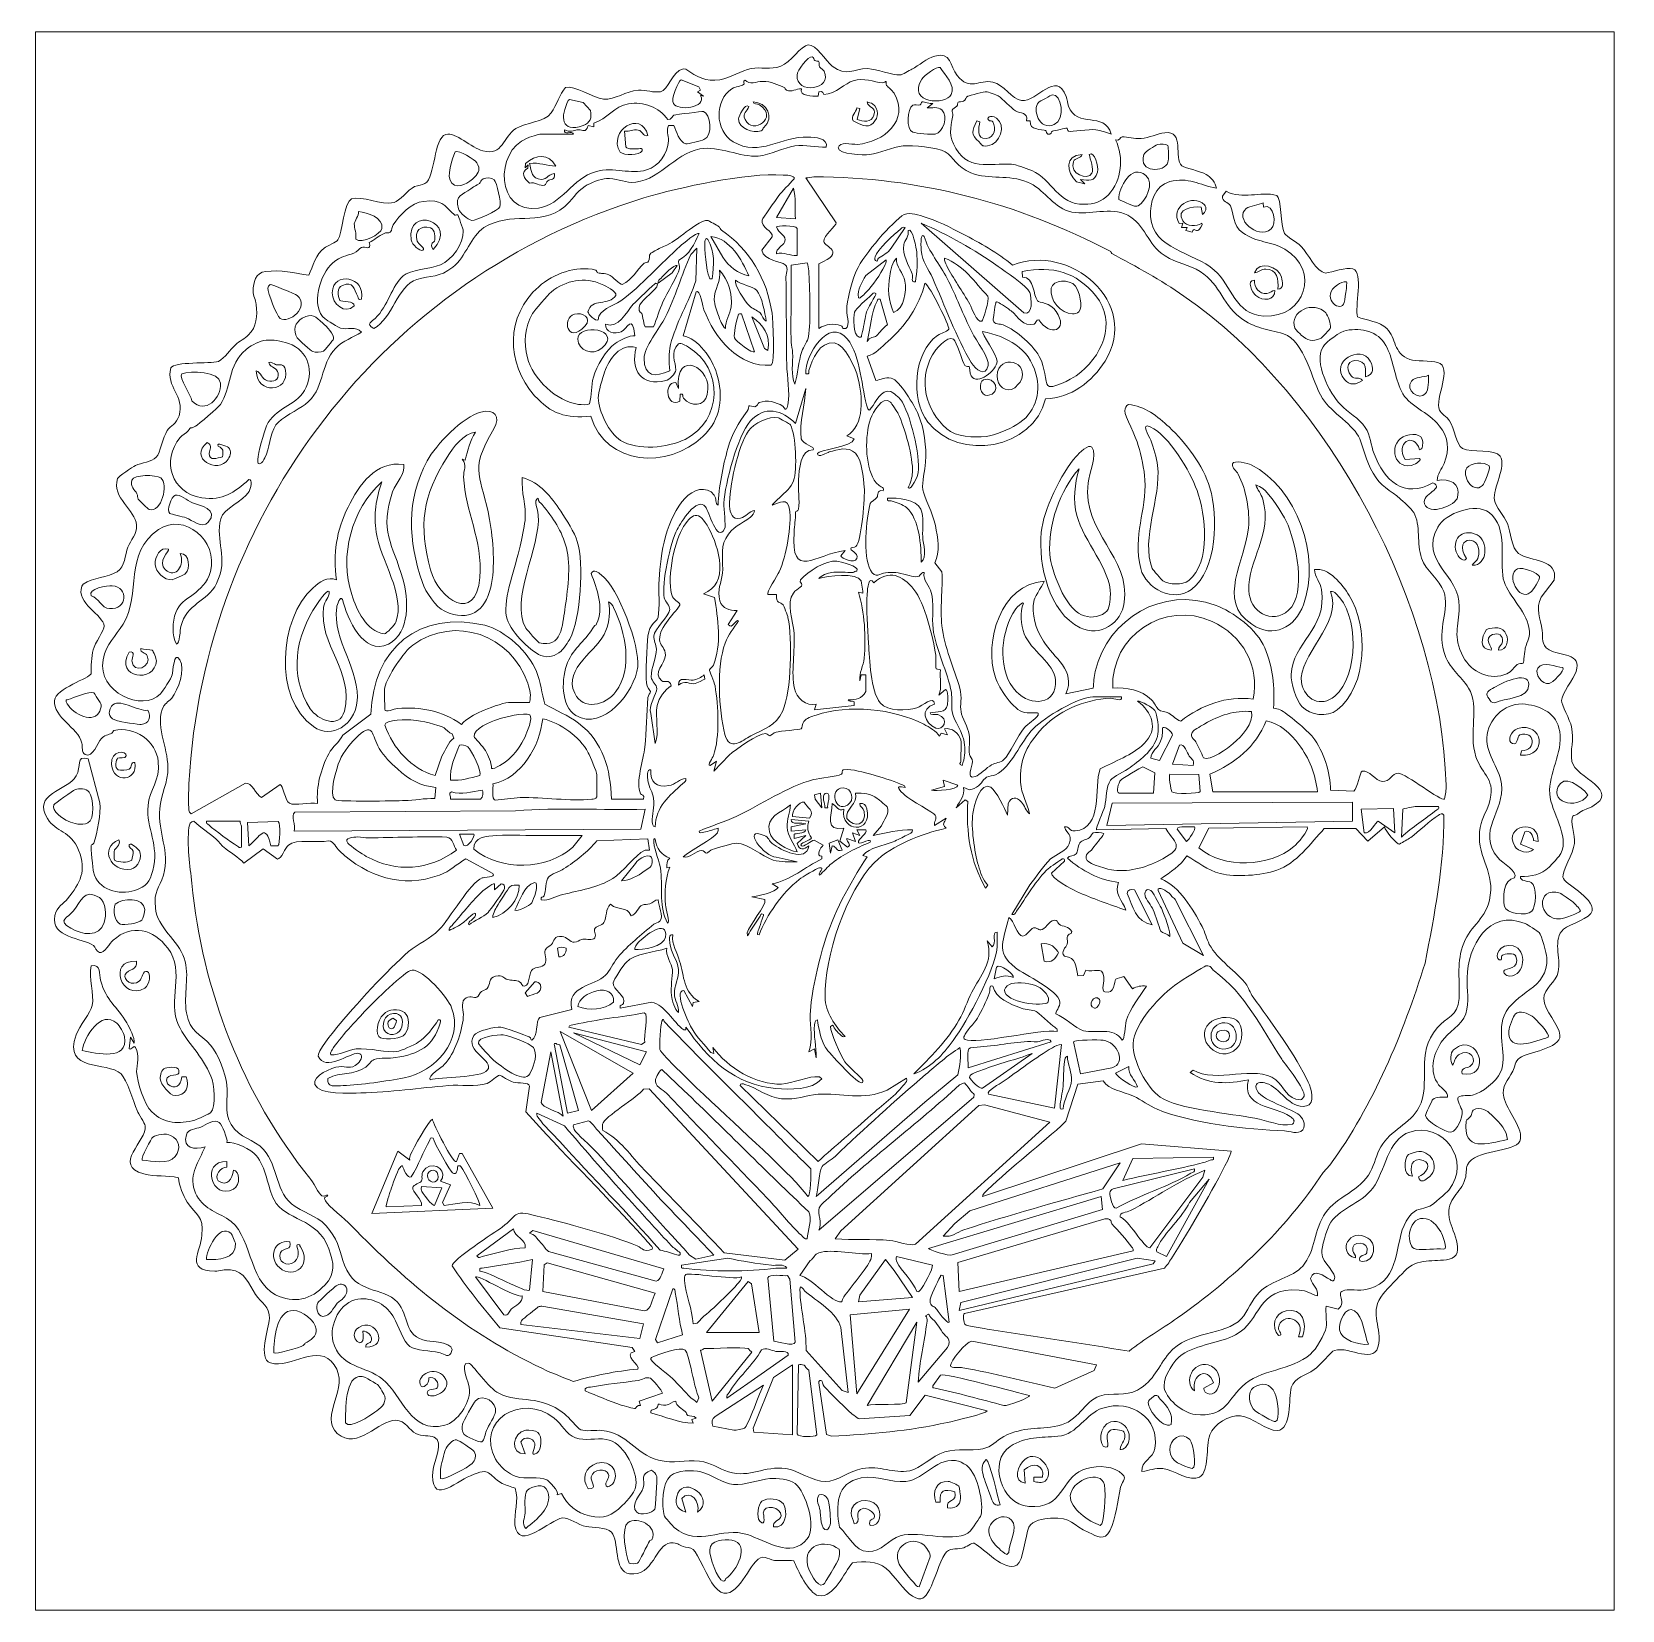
# Model space of a CAD drawing. Header units: inches. Extents: x 417 to 1506, y 0 to 1080.
import ezdxf

# ---------------------------------------------------------------- set-up
doc = ezdxf.new("R2010")
doc.units = ezdxf.units.IN
doc.header["$MEASUREMENT"] = 0
doc.layers.add('Layer 1', color=7, linetype='Continuous', lineweight=0)

# ---------------------------------------------------------------- blocks, each defined once
blk = doc.blocks.new('Block_0')
at = {"layer": 'Layer 1'}
for points in [[(958, 549), (953.5, 555), (953, 558), (957, 559)], [(1321, 553), (1321, 540), (1153, 537), (1156.6, 552.1)], [(779, 396), (829, 367.4), (800.5, 342)], [(838, 382), (833.5, 373.1), (788, 395)], [(1007.4, 232.4), (1020, 214), (983, 211), (983.9, 215.6), (1001.5, 240)], [(1186, 239), (1184.6, 236.9), (1052, 205), (1053, 210.5), (1173.7, 240.8)], [(915, 190), (879, 190), (907.5, 225), (909.8, 223.3)], [(1018, 206), (982, 148), (977.4, 202.1)], [(938, 120), (911.4, 121.9), (910.9, 124.5), (924.9, 159.3), (938, 168)]]:
    blk.add_lwpolyline(points, close=True, dxfattribs=at)
for points, knots in [([(1500, 1080), (1500, 1080), (1500, 0), (1500, 0), (1500, 0), (420, 0), (420, 0), (420, 0), (420, 1080), (420, 1080), (420, 1080), (1500, 1080), (1500, 1080)], [0, 0, 0, 0, 1, 1, 1, 2, 2, 2, 3, 3, 3, 4, 4, 4, 4]), ([(1019.6, 1054.4), (1017.8, 1053.5), (1013, 1050.6), (1011.5, 1050.5), (1006, 1050.1), (995.7, 1054.6), (989.5, 1054.8), (979, 1055), (975.4, 1048.8), (965.1, 1056.6), (960.7, 1059.9), (954.2, 1071.6), (948.6, 1071), (944, 1070.6), (936.2, 1058.9), (930, 1056.5), (922.7, 1053.7), (916.2, 1056.1), (909.6, 1054.9), (903.5, 1053.8), (895.1, 1048.2), (888.3, 1047.2), (878.5, 1045.8), (872.5, 1049.1), (864.9, 1054.5), (864.9, 1054.5), (863, 1054.6), (863, 1054.6), (855.3, 1052.8), (853, 1040.1), (847.5, 1039), (843.2, 1038.2), (837.5, 1040.2), (832.5, 1040), (823.4, 1039.6), (816.9, 1033.1), (808.5, 1034), (801.5, 1034.7), (788.7, 1043.5), (782.7, 1042), (778.4, 1037.1), (776.5, 1029.7), (772.8, 1024.6), (768, 1017.9), (755.5, 1018.1), (748.7, 1013.8), (739.7, 1008.3), (739.9, 994.8), (726, 998.5), (718.5, 1000.4), (707.3, 1011.8), (700.7, 1009.8), (692.2, 1007.2), (693.7, 980.6), (686.4, 976.1), (684.5, 974.9), (681.8, 975.2), (679.4, 974.1), (674.8, 971.8), (668.8, 964), (665.3, 963.2), (656.4, 961.2), (643.3, 968), (636.3, 965.7), (631, 964), (630, 942), (626.9, 937.6), (625.8, 935.9), (619.8, 933.8), (617.5, 932), (612, 927.9), (609.6, 919.5), (607, 913.4), (597.5, 914.9), (587.5, 917.3), (577.5, 916), (570.6, 915.2), (568.9, 908.5), (568.9, 902.5), (568.9, 899.2), (570.7, 896.7), (571, 893.5), (571.8, 885.5), (571.5, 878.3), (565.6, 872.4), (563.4, 870.1), (559.3, 868.2), (556.8, 865.9), (552.8, 862.2), (550, 857.2), (545.1, 854.4), (539.2, 852.7), (515.2, 854.6), (512.5, 850), (509.1, 837.1), (522.3, 831), (518.2, 817.3), (516.5, 811.4), (512.3, 810.7), (510.1, 807.2), (507.2, 802.6), (505.3, 791.8), (502.6, 788.9), (499.6, 785.9), (492.5, 785.1), (488.3, 783.2), (486.3, 782.2), (476.7, 775.8), (476.2, 774.3), (471.7, 761.4), (488.6, 752.6), (489.1, 742.5), (489.4, 735.9), (485.1, 732.4), (483.2, 727.3), (481.2, 722.1), (481.2, 713.8), (475.9, 710.6), (469.7, 706.7), (459.1, 706.5), (452.7, 702.1), (452.7, 702.1), (451.8, 700.6), (451.8, 700.6), (447.2, 689.2), (466.5, 680.9), (467, 673.4), (467.2, 670.6), (460.6, 661.7), (459.4, 657.1), (458.2, 652.2), (458.1, 645.8), (458, 640.7), (457.4, 638), (433.6, 630.5), (433, 622.5), (432.2, 610.4), (448.7, 604.6), (451.8, 593.3), (452.4, 590.8), (451.1, 586.9), (454, 585.5), (459.2, 582.9), (462.4, 593.5), (465.1, 596.4), (466.9, 598.5), (469.9, 599), (472.2, 600.1), (473, 600.4), (473, 601.8), (473.7, 602), (487.8, 605.2), (502.6, 594.8), (504, 580.6), (505.4, 567.5), (497.9, 561.6), (497, 550.5), (495.6, 534.7), (504.9, 523.4), (500.3, 506.2), (498.1, 498.3), (496, 495.1), (488, 492.5), (477, 488.9), (462.7, 492.9), (459.7, 505.2), (459.3, 506.9), (457.8, 522.4), (458, 523.3), (458.1, 524), (459.7, 524), (459.9, 524.8), (462.3, 532.3), (464.9, 544.7), (464, 552.5), (464, 552.5), (456.1, 582.6), (456.1, 582.6), (447.1, 585.1), (451.7, 577), (447.9, 570.8), (441.5, 560.3), (417.5, 558.9), (428.1, 541.6), (433.9, 532.3), (444.2, 533.5), (449.5, 520), (455.2, 505.6), (450.6, 497.9), (442, 486.8), (439.2, 483.1), (434.6, 481.8), (433.2, 475.3), (430, 459.8), (452.3, 460.2), (459.7, 454.7), (460.8, 453.8), (461.5, 450.7), (463.7, 450.1), (467.1, 449.2), (470.9, 456.5), (473.1, 458.4), (486.1, 469.9), (500.6, 466), (510.5, 453), (522.7, 437), (510.2, 416.4), (517.8, 400.3), (523.3, 388.7), (534.6, 379.1), (540, 365.5), (542.1, 360.4), (544, 344.1), (539.7, 340.3), (539.3, 339.9), (530.1, 335.7), (529.1, 335.4), (518.4, 332.5), (507.8, 332.7), (499.5, 341), (494.5, 345.9), (489.4, 361.6), (489.2, 368.5), (489.1, 373.1), (491.5, 380.1), (488.5, 385), (487.2, 387.2), (485.9, 383.2), (484, 384), (484, 384), (485, 392), (485, 392), (485, 392), (487.5, 388), (487.5, 388), (488, 391.5), (484.4, 398.6), (482.4, 401.9), (475.8, 413.2), (468.4, 416.6), (464.5, 431), (463.2, 435.5), (465.3, 441.9), (458, 441), (456.1, 432.4), (460.4, 421.7), (458.8, 413.7), (457.8, 409.2), (450, 399.7), (447.8, 393.7), (438.5, 367.6), (469, 375.9), (478.5, 367), (482.7, 363), (486.9, 348.3), (489.5, 342), (490.6, 339.4), (494.7, 333.5), (495, 331.4), (496.4, 321.2), (472.1, 304.5), (494, 298.5), (501.9, 296.3), (510, 298), (517.8, 295.8), (518.5, 290.3), (520.7, 284), (523.8, 279.3), (529.8, 270), (535.2, 270.4), (533.9, 256.6), (532.8, 245.1), (522.2, 232.4), (542.6, 232), (546.3, 231.9), (549.3, 233.4), (553.4, 232.9), (563.5, 231.8), (565.7, 223.1), (570.6, 216.1), (574.6, 210.3), (580.2, 207.7), (580, 199.5), (579.9, 193.3), (571.8, 171.8), (580.7, 169.2), (595.2, 165), (613.2, 183.6), (624.4, 167.9), (635.6, 152.4), (613.7, 132.4), (626.5, 121), (640.2, 108.8), (655.2, 130.3), (666.5, 130), (673.2, 129.9), (675.7, 123), (680.3, 120.8), (684.3, 118.8), (689.5, 119.8), (692.8, 118.3), (699.6, 115.2), (692.6, 102), (692, 96.5), (689.3, 70.3), (706.8, 87.4), (717.5, 92), (732.3, 98.4), (728.7, 92.6), (739.3, 86.8), (742.2, 85.2), (745.2, 84.7), (748.1, 83.4), (751.1, 75.4), (747.1, 66.2), (748, 58.5), (750.2, 39.2), (772.5, 62.5), (780.5, 63.1), (785, 63.4), (791.3, 58.4), (796.7, 57.2), (801.2, 56.3), (810.5, 57), (814.1, 53.3), (819.7, 47.4), (815, 26.5), (826.5, 24.9), (842.9, 22.8), (844, 45.1), (854.5, 46), (859.8, 46.5), (859.6, 44.6), (863, 43.5), (865.3, 42.7), (867.9, 43.2), (870, 41.5), (873, 39), (880.2, 21.4), (884.6, 16.1), (896.4, 1.8), (906, 25.7), (912.5, 33), (917.9, 39.2), (920.4, 34.7), (925.6, 34.1), (929.9, 33.5), (934.5, 34.5), (938.8, 33.8), (941.1, 28), (949.2, 11.1), (955.6, 10), (966.6, 8.1), (972.9, 25.8), (979, 32.5), (986.8, 33.6), (995.8, 33.9), (1002, 28.5), (1007.7, 23.7), (1014.1, 13.3), (1020, 9.5), (1026.3, 5.6), (1028.6, 8.5), (1031.6, 13.9), (1035.2, 20.7), (1038.4, 32.7), (1042.1, 38.4), (1045.3, 43.3), (1049.4, 41.4), (1054.1, 42.4), (1056.7, 43), (1060.6, 46.3), (1062.3, 45.9), (1069.3, 41.8), (1083, 26), (1091.3, 30.9), (1096.1, 33.8), (1097, 50.8), (1099.7, 56.7), (1101.9, 61.6), (1109.7, 62.7), (1114.5, 63), (1129.6, 63.9), (1129.1, 58), (1140.6, 53.1), (1146.6, 50.6), (1151.4, 47.1), (1155, 54.4), (1159.7, 63.7), (1159.9, 74.3), (1162.4, 84.1), (1163.8, 89.3), (1168.1, 90), (1161.3, 94.8), (1155, 99.4), (1143.5, 98.9), (1136.5, 96), (1121.1, 89.8), (1123.9, 69.1), (1099.5, 71), (1080.5, 72.4), (1071.7, 102.2), (1086.8, 112), (1098.1, 119.3), (1107.3, 117.8), (1119.5, 119), (1133.3, 120.4), (1138.1, 134.3), (1150.2, 138.3), (1169.3, 144.5), (1189.4, 131.5), (1185.9, 110.6), (1184.9, 103.9), (1176.1, 102.2), (1177, 95), (1182.4, 95.4), (1185.7, 97.6), (1191.4, 96.9), (1198.6, 96), (1210, 87.4), (1216.4, 91.1), (1223.3, 95.2), (1220.5, 111.9), (1223.5, 120), (1226.2, 127.5), (1236.5, 133.5), (1244.4, 133), (1252, 132.4), (1263, 122.5), (1269.5, 122.9), (1279.8, 123.6), (1277.1, 145.1), (1279.2, 152.3), (1281.4, 159.6), (1289.1, 160.5), (1294.9, 164.6), (1298.2, 166.9), (1306.8, 177.2), (1308.7, 177.8), (1319.3, 180.9), (1337.1, 166.9), (1339, 182.5), (1340.6, 195.7), (1332.2, 204), (1342, 216.5), (1345.2, 220.5), (1352.6, 227.7), (1356.6, 231.9), (1365.7, 241.5), (1376.7, 237.9), (1387.3, 240.2), (1399.6, 242.9), (1387.9, 262), (1387.1, 268.6), (1385.3, 282.3), (1395, 284.5), (1398.2, 295.3), (1399.2, 298.7), (1398.5, 301.9), (1399.7, 304.8), (1404.3, 315.2), (1432, 313.3), (1435.5, 321), (1438.9, 328.6), (1426.4, 342.6), (1424.5, 351), (1422.8, 358.5), (1427.5, 362.8), (1430.7, 368.8), (1432.5, 372), (1431.9, 375.3), (1435.5, 378), (1440.5, 381.9), (1463.4, 383.9), (1463, 393.4), (1462.7, 400.5), (1451.9, 410.3), (1451.9, 418.5), (1452, 425.2), (1460.4, 430), (1461.8, 436.7), (1463.8, 446.5), (1457.7, 459.1), (1465.5, 466), (1469.5, 469.5), (1484.5, 473.5), (1485, 478.5), (1486.1, 488.3), (1465.8, 496.7), (1465, 501.6), (1464.3, 505.6), (1472.1, 517.9), (1472.9, 524.6), (1473.6, 529.9), (1469.6, 540.3), (1471.9, 543.4), (1472.5, 544.2), (1474, 544), (1474.9, 544.6), (1479.1, 548), (1480.4, 547.5), (1484.7, 549.8), (1505.6, 561), (1473.3, 569.7), (1471.2, 580.7), (1469.8, 588.6), (1472.8, 595.4), (1470.9, 604.4), (1469.9, 609.1), (1464, 619.9), (1464, 622.4), (1464.2, 626.8), (1472.3, 637.5), (1474, 642.4), (1478.6, 655), (1462.5, 652.9), (1455.6, 657.1), (1449.4, 661), (1451.8, 664.9), (1450.9, 670.4), (1449.5, 678.4), (1446.2, 685.3), (1450.1, 693.2), (1450.1, 693.2), (1459, 704.7), (1459, 704.7), (1462.3, 719.8), (1442.8, 717.1), (1434.6, 723.1), (1429.9, 726.6), (1429.1, 738.1), (1427, 743.5), (1425, 748.8), (1418.7, 755.1), (1418.1, 759.6), (1416.9, 767.6), (1426.5, 782.6), (1422.1, 789.6), (1418.7, 794.9), (1402.2, 791.7), (1396.4, 794.9), (1391.7, 797.6), (1391.1, 808.6), (1387.4, 813.9), (1385.8, 816.2), (1381.2, 819.4), (1380.5, 821), (1377.1, 829.1), (1390.1, 850.6), (1379.3, 853.8), (1374.7, 855.1), (1364, 854.4), (1360.3, 855.8), (1348.7, 860.1), (1351.2, 870.2), (1344.5, 877), (1339.9, 881.8), (1330.4, 882.6), (1324.4, 884.9), (1322.5, 891.1), (1328.8, 915.6), (1321.3, 917.8), (1316.8, 919.2), (1307.3, 915.3), (1302.5, 914.9), (1296.4, 915.5), (1290.5, 928.4), (1285.9, 933.2), (1282.8, 936.5), (1276, 939.5), (1274.6, 942.1), (1271.7, 947.4), (1272.4, 966.1), (1269.3, 968.1), (1257.7, 971), (1246, 964.9), (1234.6, 970.9), (1234.6, 970.9), (1232.1, 967.5), (1232.1, 967.5), (1231.8, 963.7), (1236.2, 963.5), (1237.5, 961), (1240.3, 955.2), (1238.6, 947.9), (1246, 942.5), (1255.3, 935.7), (1265.5, 936.7), (1274.7, 931.3), (1299, 917), (1289, 884.1), (1260.5, 885.5), (1240.3, 886.5), (1238.9, 906.2), (1226.5, 917), (1212.5, 929.2), (1184.2, 931), (1182.9, 953.5), (1182.4, 963.1), (1185.5, 974.7), (1196, 977.5), (1208.5, 980.9), (1216.2, 975.1), (1228, 973), (1227.3, 976.8), (1224.2, 980.5), (1220.9, 982.4), (1217.4, 984.5), (1205.5, 987.1), (1204.2, 988.3), (1198.5, 993.5), (1206.5, 1012.7), (1192.6, 1010.9), (1187.7, 1010.3), (1181.7, 1007.5), (1176.5, 1007), (1171.6, 1006.6), (1167.2, 1008.3), (1163.5, 1008.1), (1161.9, 1008), (1161.6, 1005), (1159, 1006), (1164.6, 994.1), (1163.4, 978.3), (1154, 968.5), (1149.3, 963.5), (1144.3, 962.2), (1137.5, 962), (1119.6, 961.5), (1115.8, 978.8), (1101.6, 985.1), (1100.7, 985.5), (1091.1, 988.8), (1090.5, 989), (1076, 991.3), (1059.5, 983.5), (1049.7, 1000.1), (1044.3, 1009.1), (1046, 1013.3), (1047.6, 1022.7), (1047.8, 1023.7), (1046.8, 1025.3), (1047.1, 1026.3), (1047.5, 1027.5), (1049.4, 1028), (1050.4, 1029.1), (1051, 1029.7), (1050.8, 1031.4), (1051.2, 1031.8), (1051.9, 1032.3), (1053.8, 1031.9), (1055, 1032.5), (1056.5, 1033.3), (1056.4, 1035.5), (1057.8, 1036), (1059.3, 1036.5), (1069.4, 1039), (1070.5, 1039), (1071.5, 1038.9), (1077.5, 1036.7), (1078.6, 1036.1), (1082.1, 1034.1), (1087.2, 1028), (1090.5, 1026), (1094, 1023.8), (1098.9, 1025.5), (1098.1, 1019), (1098.1, 1019), (1100.5, 1019.1), (1100.5, 1019.1), (1100.8, 1015.2), (1101.4, 1014.6), (1105, 1013.5), (1106, 1013.2), (1110.8, 1012.7), (1111.1, 1012.5), (1111.7, 1012.1), (1111.8, 1010.2), (1112.5, 1010), (1115.3, 1009.1), (1114.8, 1011.8), (1115.7, 1012), (1117.1, 1012.3), (1125, 1014.1), (1125.5, 1014.1), (1126, 1014), (1125.9, 1012.2), (1126.7, 1012), (1129.2, 1011.4), (1140.5, 1013.6), (1145.5, 1013), (1148.9, 1012.6), (1152.7, 1010.9), (1156, 1010), (1151.3, 1026.3), (1132.4, 1013.2), (1126.7, 1029.2), (1125.9, 1031.2), (1126.1, 1033.6), (1125.2, 1035.7), (1117.9, 1054.3), (1105.6, 1031.7), (1094.5, 1032.9), (1088.4, 1033.6), (1082.2, 1044.2), (1075, 1045.6), (1065.6, 1047.5), (1059, 1039.2), (1050.6, 1050.1), (1045.6, 1056.5), (1046.4, 1066.7), (1035.2, 1063.3), (1029.9, 1061.8), (1024.2, 1056.9), (1019.6, 1054.4)], [0, 0, 0, 0, 1, 1, 1, 2, 2, 2, 3, 3, 3, 4, 4, 4, 5, 5, 5, 6, 6, 6, 7, 7, 7, 8, 8, 8, 9, 9, 9, 10, 10, 10, 11, 11, 11, 12, 12, 12, 13, 13, 13, 14, 14, 14, 15, 15, 15, 16, 16, 16, 17, 17, 17, 18, 18, 18, 19, 19, 19, 20, 20, 20, 21, 21, 21, 22, 22, 22, 23, 23, 23, 24, 24, 24, 25, 25, 25, 26, 26, 26, 27, 27, 27, 28, 28, 28, 29, 29, 29, 30, 30, 30, 31, 31, 31, 32, 32, 32, 33, 33, 33, 34, 34, 34, 35, 35, 35, 36, 36, 36, 37, 37, 37, 38, 38, 38, 39, 39, 39, 40, 40, 40, 41, 41, 41, 42, 42, 42, 43, 43, 43, 44, 44, 44, 45, 45, 45, 46, 46, 46, 47, 47, 47, 48, 48, 48, 49, 49, 49, 50, 50, 50, 51, 51, 51, 52, 52, 52, 53, 53, 53, 54, 54, 54, 55, 55, 55, 56, 56, 56, 57, 57, 57, 58, 58, 58, 59, 59, 59, 60, 60, 60, 61, 61, 61, 62, 62, 62, 63, 63, 63, 64, 64, 64, 65, 65, 65, 66, 66, 66, 67, 67, 67, 68, 68, 68, 69, 69, 69, 70, 70, 70, 71, 71, 71, 72, 72, 72, 73, 73, 73, 74, 74, 74, 75, 75, 75, 76, 76, 76, 77, 77, 77, 78, 78, 78, 79, 79, 79, 80, 80, 80, 81, 81, 81, 82, 82, 82, 83, 83, 83, 84, 84, 84, 85, 85, 85, 86, 86, 86, 87, 87, 87, 88, 88, 88, 89, 89, 89, 90, 90, 90, 91, 91, 91, 92, 92, 92, 93, 93, 93, 94, 94, 94, 95, 95, 95, 96, 96, 96, 97, 97, 97, 98, 98, 98, 99, 99, 99, 100, 100, 100, 101, 101, 101, 102, 102, 102, 103, 103, 103, 104, 104, 104, 105, 105, 105, 106, 106, 106, 107, 107, 107, 108, 108, 108, 109, 109, 109, 110, 110, 110, 111, 111, 111, 112, 112, 112, 113, 113, 113, 114, 114, 114, 115, 115, 115, 116, 116, 116, 117, 117, 117, 118, 118, 118, 119, 119, 119, 120, 120, 120, 121, 121, 121, 122, 122, 122, 123, 123, 123, 124, 124, 124, 125, 125, 125, 126, 126, 126, 127, 127, 127, 128, 128, 128, 129, 129, 129, 130, 130, 130, 131, 131, 131, 132, 132, 132, 133, 133, 133, 134, 134, 134, 135, 135, 135, 136, 136, 136, 137, 137, 137, 138, 138, 138, 139, 139, 139, 140, 140, 140, 141, 141, 141, 142, 142, 142, 143, 143, 143, 144, 144, 144, 145, 145, 145, 146, 146, 146, 147, 147, 147, 148, 148, 148, 149, 149, 149, 150, 150, 150, 151, 151, 151, 152, 152, 152, 153, 153, 153, 154, 154, 154, 155, 155, 155, 156, 156, 156, 157, 157, 157, 158, 158, 158, 159, 159, 159, 160, 160, 160, 161, 161, 161, 162, 162, 162, 163, 163, 163, 164, 164, 164, 165, 165, 165, 166, 166, 166, 167, 167, 167, 168, 168, 168, 169, 169, 169, 170, 170, 170, 171, 171, 171, 172, 172, 172, 173, 173, 173, 174, 174, 174, 175, 175, 175, 176, 176, 176, 177, 177, 177, 178, 178, 178, 179, 179, 179, 180, 180, 180, 181, 181, 181, 182, 182, 182, 183, 183, 183, 184, 184, 184, 185, 185, 185, 186, 186, 186, 187, 187, 187, 188, 188, 188, 189, 189, 189, 190, 190, 190, 191, 191, 191, 192, 192, 192, 193, 193, 193, 194, 194, 194, 195, 195, 195, 196, 196, 196, 197, 197, 197, 198, 198, 198, 199, 199, 199, 200, 200, 200, 201, 201, 201, 202, 202, 202, 203, 203, 203, 204, 204, 204, 205, 205, 205, 206, 206, 206, 207, 207, 207, 208, 208, 208, 209, 209, 209, 210, 210, 210, 211, 211, 211, 212, 212, 212, 213, 213, 213, 214, 214, 214, 215, 215, 215, 216, 216, 216, 217, 217, 217, 218, 218, 218, 219, 219, 219, 220, 220, 220, 221, 221, 221, 222, 222, 222, 223, 223, 223, 224, 224, 224, 225, 225, 225, 226, 226, 226, 227, 227, 227, 228, 228, 228, 229, 229, 229, 230, 230, 230, 231, 231, 231, 232, 232, 232, 233, 233, 233, 234, 234, 234, 235, 235, 235, 236, 236, 236, 237, 237, 237, 238, 238, 238, 238]), ([(1019.6, 1054.4), (1024.2, 1056.9), (1029.9, 1061.8), (1035.2, 1063.3), (1046.4, 1066.7), (1045.6, 1056.5), (1050.6, 1050.1), (1059, 1039.2), (1065.6, 1047.5), (1075, 1045.6), (1082.2, 1044.2), (1088.4, 1033.6), (1094.5, 1032.9), (1105.6, 1031.7), (1117.9, 1054.3), (1125.2, 1035.7), (1126.1, 1033.6), (1125.9, 1031.2), (1126.7, 1029.2), (1132.4, 1013.2), (1151.3, 1026.3), (1156, 1010), (1152.7, 1010.9), (1148.9, 1012.6), (1145.5, 1013), (1140.5, 1013.6), (1129.2, 1011.4), (1126.7, 1012), (1125.9, 1012.2), (1126, 1014), (1125.5, 1014.1), (1125, 1014.1), (1117.1, 1012.3), (1115.7, 1012), (1114.8, 1011.8), (1115.3, 1009.1), (1112.5, 1010), (1111.8, 1010.2), (1111.7, 1012.1), (1111.1, 1012.5), (1110.8, 1012.7), (1106, 1013.2), (1105, 1013.5), (1101.4, 1014.6), (1100.8, 1015.2), (1100.5, 1019.1), (1100.5, 1019.1), (1098.1, 1019), (1098.1, 1019), (1098.9, 1025.5), (1094, 1023.8), (1090.5, 1026), (1087.2, 1028), (1082.1, 1034.1), (1078.6, 1036.1), (1077.5, 1036.7), (1071.5, 1038.9), (1070.5, 1039), (1069.4, 1039), (1059.3, 1036.5), (1057.8, 1036), (1056.4, 1035.5), (1056.5, 1033.3), (1055, 1032.5), (1053.8, 1031.9), (1051.9, 1032.3), (1051.2, 1031.8), (1050.8, 1031.4), (1051, 1029.7), (1050.4, 1029.1), (1049.4, 1028), (1047.5, 1027.5), (1047.1, 1026.3), (1046.8, 1025.3), (1047.8, 1023.7), (1047.6, 1022.7), (1046, 1013.3), (1044.3, 1009.1), (1049.7, 1000.1), (1059.5, 983.5), (1076, 991.3), (1090.5, 989), (1091.1, 988.8), (1100.7, 985.5), (1101.6, 985.1), (1115.8, 978.8), (1119.6, 961.5), (1137.5, 962), (1144.3, 962.2), (1149.3, 963.5), (1154, 968.5), (1163.4, 978.3), (1164.6, 994.1), (1159, 1006), (1161.6, 1005), (1161.9, 1008), (1163.5, 1008.1), (1167.2, 1008.3), (1171.6, 1006.6), (1176.5, 1007), (1181.7, 1007.5), (1187.7, 1010.3), (1192.6, 1010.9), (1206.5, 1012.7), (1198.5, 993.5), (1204.2, 988.3), (1205.5, 987.1), (1217.4, 984.5), (1220.9, 982.4), (1224.2, 980.5), (1227.3, 976.8), (1228, 973), (1216.2, 975.1), (1208.5, 980.9), (1196, 977.5), (1185.5, 974.7), (1182.4, 963.1), (1182.9, 953.5), (1184.2, 931), (1212.5, 929.2), (1226.5, 917), (1238.9, 906.2), (1240.3, 886.5), (1260.5, 885.5), (1289, 884.1), (1299, 917), (1274.7, 931.3), (1265.5, 936.7), (1255.3, 935.7), (1246, 942.5), (1238.6, 947.9), (1240.3, 955.2), (1237.5, 961), (1236.2, 963.5), (1231.8, 963.7), (1232.1, 967.5), (1232.1, 967.5), (1234.6, 970.9), (1234.6, 970.9), (1246, 964.9), (1257.7, 971), (1269.3, 968.1), (1272.4, 966.1), (1271.7, 947.4), (1274.6, 942.1), (1276, 939.5), (1282.8, 936.5), (1285.9, 933.2), (1290.5, 928.4), (1296.4, 915.5), (1302.5, 914.9), (1307.3, 915.3), (1316.8, 919.2), (1321.3, 917.8), (1328.8, 915.6), (1322.5, 891.1), (1324.4, 884.9), (1330.4, 882.6), (1339.9, 881.8), (1344.5, 877), (1351.2, 870.2), (1348.7, 860.1), (1360.3, 855.8), (1364, 854.4), (1374.7, 855.1), (1379.3, 853.8), (1390.1, 850.6), (1377.1, 829.1), (1380.5, 821), (1381.2, 819.4), (1385.8, 816.2), (1387.4, 813.9), (1391.1, 808.6), (1391.7, 797.6), (1396.4, 794.9), (1402.2, 791.7), (1418.7, 794.9), (1422.1, 789.6), (1426.5, 782.6), (1416.9, 767.6), (1418.1, 759.6), (1418.7, 755.1), (1425, 748.8), (1427, 743.5), (1429.1, 738.1), (1429.9, 726.6), (1434.6, 723.1), (1442.8, 717.1), (1462.3, 719.8), (1459, 704.7), (1459, 704.7), (1450.1, 693.2), (1450.1, 693.2), (1446.2, 685.3), (1449.5, 678.4), (1450.9, 670.4), (1451.8, 664.9), (1449.4, 661), (1455.6, 657.1), (1462.5, 652.9), (1478.6, 655), (1474, 642.4), (1472.3, 637.5), (1464.2, 626.8), (1464, 622.4), (1464, 619.9), (1469.9, 609.1), (1470.9, 604.4), (1472.8, 595.4), (1469.8, 588.6), (1471.2, 580.7), (1473.3, 569.7), (1505.6, 561), (1484.7, 549.8), (1480.4, 547.5), (1479.1, 548), (1474.9, 544.6), (1474, 544), (1472.5, 544.2), (1471.9, 543.4), (1469.6, 540.3), (1473.6, 529.9), (1472.9, 524.6), (1472.1, 517.9), (1464.3, 505.6), (1465, 501.6), (1465.8, 496.7), (1486.1, 488.3), (1485, 478.5), (1484.5, 473.5), (1469.5, 469.5), (1465.5, 466), (1457.7, 459.1), (1463.8, 446.5), (1461.8, 436.7), (1460.4, 430), (1452, 425.2), (1451.9, 418.5), (1451.9, 410.3), (1462.7, 400.5), (1463, 393.4), (1463.4, 383.9), (1440.5, 381.9), (1435.5, 378), (1431.9, 375.3), (1432.5, 372), (1430.7, 368.8), (1427.5, 362.8), (1422.8, 358.5), (1424.5, 351), (1426.4, 342.6), (1438.9, 328.6), (1435.5, 321), (1432, 313.3), (1404.3, 315.2), (1399.7, 304.8), (1398.5, 301.9), (1399.2, 298.7), (1398.2, 295.3), (1395, 284.5), (1385.3, 282.3), (1387.1, 268.6), (1387.9, 262), (1399.6, 242.9), (1387.3, 240.2), (1376.7, 237.9), (1365.7, 241.5), (1356.6, 231.9), (1352.6, 227.7), (1345.2, 220.5), (1342, 216.5), (1332.2, 204), (1340.6, 195.7), (1339, 182.5), (1337.1, 166.9), (1319.3, 180.9), (1308.7, 177.8), (1306.8, 177.2), (1298.2, 166.9), (1294.9, 164.6), (1289.1, 160.5), (1281.4, 159.6), (1279.2, 152.3), (1277.1, 145.1), (1279.8, 123.6), (1269.5, 122.9), (1263, 122.5), (1252, 132.4), (1244.4, 133), (1236.5, 133.5), (1226.2, 127.5), (1223.5, 120), (1220.5, 111.9), (1223.3, 95.2), (1216.4, 91.1), (1210, 87.4), (1198.6, 96), (1191.4, 96.9), (1185.7, 97.6), (1182.4, 95.4), (1177, 95), (1176.1, 102.2), (1184.9, 103.9), (1185.9, 110.6), (1189.4, 131.5), (1169.3, 144.5), (1150.2, 138.3), (1138.1, 134.3), (1133.3, 120.4), (1119.5, 119), (1107.3, 117.8), (1098.1, 119.3), (1086.8, 112), (1071.7, 102.2), (1080.5, 72.4), (1099.5, 71), (1123.9, 69.1), (1121.1, 89.8), (1136.5, 96), (1143.5, 98.9), (1155, 99.4), (1161.3, 94.8), (1168.1, 90), (1163.8, 89.3), (1162.4, 84.1), (1159.9, 74.3), (1159.7, 63.7), (1155, 54.4), (1151.4, 47.1), (1146.6, 50.6), (1140.6, 53.1), (1129.1, 58), (1129.6, 63.9), (1114.5, 63), (1109.7, 62.7), (1101.9, 61.6), (1099.7, 56.7), (1097, 50.8), (1096.1, 33.8), (1091.3, 30.9), (1083, 26), (1069.3, 41.8), (1062.3, 45.9), (1060.6, 46.3), (1056.7, 43), (1054.1, 42.4), (1049.4, 41.4), (1045.3, 43.3), (1042.1, 38.4), (1038.4, 32.7), (1035.2, 20.7), (1031.6, 13.9), (1028.6, 8.5), (1026.3, 5.6), (1020, 9.5), (1014.1, 13.3), (1007.7, 23.7), (1002, 28.5), (995.8, 33.9), (986.8, 33.6), (979, 32.5), (972.9, 25.8), (966.6, 8.1), (955.6, 10), (949.2, 11.1), (941.1, 28), (938.8, 33.8), (934.5, 34.5), (929.9, 33.5), (925.6, 34.1), (920.4, 34.7), (917.9, 39.2), (912.5, 33), (906, 25.7), (896.4, 1.8), (884.6, 16.1), (880.2, 21.4), (873, 39), (870, 41.5), (867.9, 43.2), (865.3, 42.7), (863, 43.5), (859.6, 44.6), (859.8, 46.5), (854.5, 46), (844, 45.1), (842.9, 22.8), (826.5, 24.9), (815, 26.5), (819.7, 47.4), (814.1, 53.3), (810.5, 57), (801.2, 56.3), (796.7, 57.2), (791.3, 58.4), (785, 63.4), (780.5, 63.1), (772.5, 62.5), (750.2, 39.2), (748, 58.5), (747.1, 66.2), (751.1, 75.4), (748.1, 83.4), (745.2, 84.7), (742.2, 85.2), (739.3, 86.8), (728.7, 92.6), (732.3, 98.4), (717.5, 92), (706.8, 87.4), (689.3, 70.3), (692, 96.5), (692.6, 102), (699.6, 115.2), (692.8, 118.3), (689.5, 119.8), (684.3, 118.8), (680.3, 120.8), (675.7, 123), (673.2, 129.9), (666.5, 130), (655.2, 130.3), (640.2, 108.8), (626.5, 121), (613.7, 132.4), (635.6, 152.4), (624.4, 167.9), (613.2, 183.6), (595.2, 165), (580.7, 169.2), (571.8, 171.8), (579.9, 193.3), (580, 199.5), (580.2, 207.7), (574.6, 210.3), (570.6, 216.1), (565.7, 223.1), (563.5, 231.8), (553.4, 232.9), (549.3, 233.4), (546.3, 231.9), (542.6, 232), (522.2, 232.4), (532.8, 245.1), (533.9, 256.6), (535.2, 270.4), (529.8, 270), (523.8, 279.3), (520.7, 284), (518.5, 290.3), (517.8, 295.8), (510, 298), (501.9, 296.3), (494, 298.5), (472.1, 304.5), (496.4, 321.2), (495, 331.4), (494.7, 333.5), (490.6, 339.4), (489.5, 342), (486.9, 348.3), (482.7, 363), (478.5, 367), (469, 375.9), (438.5, 367.6), (447.8, 393.7), (450, 399.7), (457.8, 409.2), (458.8, 413.7), (460.4, 421.7), (456.1, 432.4), (458, 441), (465.3, 441.9), (463.2, 435.5), (464.5, 431), (468.4, 416.6), (475.8, 413.2), (482.4, 401.9), (484.4, 398.6), (488, 391.5), (487.5, 388), (487.5, 388), (485, 392), (485, 392), (485, 392), (484, 384), (484, 384), (485.9, 383.2), (487.2, 387.2), (488.5, 385), (491.5, 380.1), (489.1, 373.1), (489.2, 368.5), (489.4, 361.6), (494.5, 345.9), (499.5, 341), (507.8, 332.7), (518.4, 332.5), (529.1, 335.4), (530.1, 335.7), (539.3, 339.9), (539.7, 340.3), (544, 344.1), (542.1, 360.4), (540, 365.5), (534.6, 379.1), (523.3, 388.7), (517.8, 400.3), (510.2, 416.4), (522.7, 437), (510.5, 453), (500.6, 466), (486.1, 469.9), (473.1, 458.4), (470.9, 456.5), (467.1, 449.2), (463.7, 450.1), (461.5, 450.7), (460.8, 453.8), (459.7, 454.7), (452.3, 460.2), (430, 459.8), (433.2, 475.3), (434.6, 481.8), (439.2, 483.1), (442, 486.8), (450.6, 497.9), (455.2, 505.6), (449.5, 520), (444.2, 533.5), (433.9, 532.3), (428.1, 541.6), (417.5, 558.9), (441.5, 560.3), (447.9, 570.8), (451.7, 577), (447.1, 585.1), (456.1, 582.6), (456.1, 582.6), (464, 552.5), (464, 552.5), (464.9, 544.7), (462.3, 532.3), (459.9, 524.8), (459.7, 524), (458.1, 524), (458, 523.3), (457.8, 522.4), (459.3, 506.9), (459.7, 505.2), (462.7, 492.9), (477, 488.9), (488, 492.5), (496, 495.1), (498.1, 498.3), (500.3, 506.2), (504.9, 523.4), (495.6, 534.7), (497, 550.5), (497.9, 561.6), (505.4, 567.5), (504, 580.6), (502.6, 594.8), (487.8, 605.2), (473.7, 602), (473, 601.8), (473, 600.4), (472.2, 600.1), (469.9, 599), (466.9, 598.5), (465.1, 596.4), (462.4, 593.5), (459.2, 582.9), (454, 585.5), (451.1, 586.9), (452.4, 590.8), (451.8, 593.3), (448.7, 604.6), (432.2, 610.4), (433, 622.5), (433.6, 630.5), (457.4, 638), (458, 640.7), (458.1, 645.8), (458.2, 652.2), (459.4, 657.1), (460.6, 661.7), (467.2, 670.6), (467, 673.4), (466.5, 680.9), (447.2, 689.2), (451.8, 700.6), (451.8, 700.6), (452.7, 702.1), (452.7, 702.1), (459.1, 706.5), (469.7, 706.7), (475.9, 710.6), (481.2, 713.8), (481.2, 722.1), (483.2, 727.3), (485.1, 732.4), (489.4, 735.9), (489.1, 742.5), (488.6, 752.6), (471.7, 761.4), (476.2, 774.3), (476.7, 775.8), (486.3, 782.2), (488.3, 783.2), (492.5, 785.1), (499.6, 785.9), (502.6, 788.9), (505.3, 791.8), (507.2, 802.6), (510.1, 807.2), (512.3, 810.7), (516.5, 811.4), (518.2, 817.3), (522.3, 831), (509.1, 837.1), (512.5, 850), (515.2, 854.6), (539.2, 852.7), (545.1, 854.4), (550, 857.2), (552.8, 862.2), (556.8, 865.9), (559.3, 868.2), (563.4, 870.1), (565.6, 872.4), (571.5, 878.3), (571.8, 885.5), (571, 893.5), (570.7, 896.7), (568.9, 899.2), (568.9, 902.5), (568.9, 908.5), (570.6, 915.2), (577.5, 916), (587.5, 917.3), (597.5, 914.9), (607, 913.4), (609.6, 919.5), (612, 927.9), (617.5, 932), (619.8, 933.8), (625.8, 935.9), (626.9, 937.6), (630, 942), (631, 964), (636.3, 965.7), (643.3, 968), (656.4, 961.2), (665.3, 963.2), (668.8, 964), (674.8, 971.8), (679.4, 974.1), (681.8, 975.2), (684.5, 974.9), (686.4, 976.1), (693.7, 980.6), (692.2, 1007.2), (700.7, 1009.8), (707.3, 1011.8), (718.5, 1000.4), (726, 998.5), (739.9, 994.8), (739.7, 1008.3), (748.7, 1013.8), (755.5, 1018.1), (768, 1017.9), (772.8, 1024.6), (776.5, 1029.7), (778.4, 1037.1), (782.7, 1042), (788.7, 1043.5), (801.5, 1034.7), (808.5, 1034), (816.9, 1033.1), (823.4, 1039.6), (832.5, 1040), (837.5, 1040.2), (843.2, 1038.2), (847.5, 1039), (853, 1040.1), (855.3, 1052.8), (863, 1054.6), (863, 1054.6), (864.9, 1054.5), (864.9, 1054.5), (872.5, 1049.1), (878.5, 1045.8), (888.3, 1047.2), (895.1, 1048.2), (903.5, 1053.8), (909.6, 1054.9), (916.2, 1056.1), (922.7, 1053.7), (930, 1056.5), (936.2, 1058.9), (944, 1070.6), (948.6, 1071), (954.2, 1071.6), (960.7, 1059.9), (965.1, 1056.6), (975.4, 1048.8), (979, 1055), (989.5, 1054.8), (995.7, 1054.6), (1006, 1050.1), (1011.5, 1050.5), (1013, 1050.6), (1017.8, 1053.5), (1019.6, 1054.4)], [0, 0, 0, 0, 1, 1, 1, 2, 2, 2, 3, 3, 3, 4, 4, 4, 5, 5, 5, 6, 6, 6, 7, 7, 7, 8, 8, 8, 9, 9, 9, 10, 10, 10, 11, 11, 11, 12, 12, 12, 13, 13, 13, 14, 14, 14, 15, 15, 15, 16, 16, 16, 17, 17, 17, 18, 18, 18, 19, 19, 19, 20, 20, 20, 21, 21, 21, 22, 22, 22, 23, 23, 23, 24, 24, 24, 25, 25, 25, 26, 26, 26, 27, 27, 27, 28, 28, 28, 29, 29, 29, 30, 30, 30, 31, 31, 31, 32, 32, 32, 33, 33, 33, 34, 34, 34, 35, 35, 35, 36, 36, 36, 37, 37, 37, 38, 38, 38, 39, 39, 39, 40, 40, 40, 41, 41, 41, 42, 42, 42, 43, 43, 43, 44, 44, 44, 45, 45, 45, 46, 46, 46, 47, 47, 47, 48, 48, 48, 49, 49, 49, 50, 50, 50, 51, 51, 51, 52, 52, 52, 53, 53, 53, 54, 54, 54, 55, 55, 55, 56, 56, 56, 57, 57, 57, 58, 58, 58, 59, 59, 59, 60, 60, 60, 61, 61, 61, 62, 62, 62, 63, 63, 63, 64, 64, 64, 65, 65, 65, 66, 66, 66, 67, 67, 67, 68, 68, 68, 69, 69, 69, 70, 70, 70, 71, 71, 71, 72, 72, 72, 73, 73, 73, 74, 74, 74, 75, 75, 75, 76, 76, 76, 77, 77, 77, 78, 78, 78, 79, 79, 79, 80, 80, 80, 81, 81, 81, 82, 82, 82, 83, 83, 83, 84, 84, 84, 85, 85, 85, 86, 86, 86, 87, 87, 87, 88, 88, 88, 89, 89, 89, 90, 90, 90, 91, 91, 91, 92, 92, 92, 93, 93, 93, 94, 94, 94, 95, 95, 95, 96, 96, 96, 97, 97, 97, 98, 98, 98, 99, 99, 99, 100, 100, 100, 101, 101, 101, 102, 102, 102, 103, 103, 103, 104, 104, 104, 105, 105, 105, 106, 106, 106, 107, 107, 107, 108, 108, 108, 109, 109, 109, 110, 110, 110, 111, 111, 111, 112, 112, 112, 113, 113, 113, 114, 114, 114, 115, 115, 115, 116, 116, 116, 117, 117, 117, 118, 118, 118, 119, 119, 119, 120, 120, 120, 121, 121, 121, 122, 122, 122, 123, 123, 123, 124, 124, 124, 125, 125, 125, 126, 126, 126, 127, 127, 127, 128, 128, 128, 129, 129, 129, 130, 130, 130, 131, 131, 131, 132, 132, 132, 133, 133, 133, 134, 134, 134, 135, 135, 135, 136, 136, 136, 137, 137, 137, 138, 138, 138, 139, 139, 139, 140, 140, 140, 141, 141, 141, 142, 142, 142, 143, 143, 143, 144, 144, 144, 145, 145, 145, 146, 146, 146, 147, 147, 147, 148, 148, 148, 149, 149, 149, 150, 150, 150, 151, 151, 151, 152, 152, 152, 153, 153, 153, 154, 154, 154, 155, 155, 155, 156, 156, 156, 157, 157, 157, 158, 158, 158, 159, 159, 159, 160, 160, 160, 161, 161, 161, 162, 162, 162, 163, 163, 163, 164, 164, 164, 165, 165, 165, 166, 166, 166, 167, 167, 167, 168, 168, 168, 169, 169, 169, 170, 170, 170, 171, 171, 171, 172, 172, 172, 173, 173, 173, 174, 174, 174, 175, 175, 175, 176, 176, 176, 177, 177, 177, 178, 178, 178, 179, 179, 179, 180, 180, 180, 181, 181, 181, 182, 182, 182, 183, 183, 183, 184, 184, 184, 185, 185, 185, 186, 186, 186, 187, 187, 187, 188, 188, 188, 189, 189, 189, 190, 190, 190, 191, 191, 191, 192, 192, 192, 193, 193, 193, 194, 194, 194, 195, 195, 195, 196, 196, 196, 197, 197, 197, 198, 198, 198, 199, 199, 199, 200, 200, 200, 201, 201, 201, 202, 202, 202, 203, 203, 203, 204, 204, 204, 205, 205, 205, 206, 206, 206, 207, 207, 207, 208, 208, 208, 209, 209, 209, 210, 210, 210, 211, 211, 211, 212, 212, 212, 213, 213, 213, 214, 214, 214, 215, 215, 215, 216, 216, 216, 217, 217, 217, 218, 218, 218, 219, 219, 219, 220, 220, 220, 221, 221, 221, 222, 222, 222, 223, 223, 223, 224, 224, 224, 225, 225, 225, 226, 226, 226, 227, 227, 227, 228, 228, 228, 229, 229, 229, 230, 230, 230, 231, 231, 231, 232, 232, 232, 233, 233, 233, 234, 234, 234, 235, 235, 235, 236, 236, 236, 237, 237, 237, 238, 238, 238, 238]), ([(953.3, 1060.3), (952.5, 1060.9), (952.4, 1062.7), (951.4, 1062.9), (948.8, 1063.6), (941.2, 1053.4), (941, 1050.4), (940.2, 1036.9), (965.5, 1040.2), (959.5, 1053), (959, 1054), (957.3, 1054.8), (956.5, 1056.1), (955.9, 1057.1), (956.4, 1059.2), (955.8, 1059.8), (955.4, 1060.2), (953.9, 1059.8), (953.3, 1060.3)], [0, 0, 0, 0, 1, 1, 1, 2, 2, 2, 3, 3, 3, 4, 4, 4, 5, 5, 5, 6, 6, 6, 6]), ([(953.3, 1060.3), (953.9, 1059.8), (955.4, 1060.2), (955.8, 1059.8), (956.4, 1059.2), (955.9, 1057.1), (956.5, 1056.1), (957.3, 1054.8), (959, 1054), (959.5, 1053), (965.5, 1040.2), (940.2, 1036.9), (941, 1050.4), (941.2, 1053.4), (948.8, 1063.6), (951.4, 1062.9), (952.4, 1062.7), (952.5, 1060.9), (953.3, 1060.3)], [0, 0, 0, 0, 1, 1, 1, 2, 2, 2, 3, 3, 3, 4, 4, 4, 5, 5, 5, 6, 6, 6, 6]), ([(1026.4, 1047.7), (1015.8, 1030.5), (1043.2, 1029.9), (1046.5, 1037), (1049.5, 1043.6), (1042.2, 1050.4), (1039, 1055.6), (1036.7, 1056.7), (1027.8, 1050), (1026.4, 1047.7)], [0, 0, 0, 0, 1, 1, 1, 2, 2, 2, 3, 3, 3, 3]), ([(1026.4, 1047.7), (1027.8, 1050), (1036.7, 1056.7), (1039, 1055.6), (1042.2, 1050.4), (1049.5, 1043.6), (1046.5, 1037), (1043.2, 1029.9), (1015.8, 1030.5), (1026.4, 1047.7)], [0, 0, 0, 0, 1, 1, 1, 2, 2, 2, 3, 3, 3, 3]), ([(932.6, 1041.6), (927.5, 1044), (923.5, 1046), (917.5, 1046.1), (913.1, 1046.1), (908.5, 1043.3), (905.5, 1047), (903.7, 1046.2), (905.3, 1044.4), (904.5, 1043.9), (902.4, 1042.7), (899, 1042.7), (896.5, 1041), (884.4, 1033.2), (884.7, 1012.3), (897.3, 1004.8), (915.7, 993.9), (930.3, 1008.8), (948.5, 1008), (953.3, 1007.8), (962.5, 1007.4), (961, 1001), (953.9, 1001.1), (946.8, 1002.8), (939.6, 1001.9), (931.8, 1000.9), (922.8, 995.6), (914.5, 995), (902.1, 994), (887.8, 1002.2), (874.6, 999.9), (856.7, 996.7), (845.7, 976.5), (827.5, 977), (822.8, 977.1), (816.2, 980), (810.6, 979.7), (807, 979.4), (799.2, 976.4), (796.1, 974.4), (789.9, 970.5), (786.9, 964.3), (782.1, 960.4), (764.6, 946.4), (745.1, 957.7), (726.8, 946), (718, 940.3), (714.4, 926), (705.5, 919), (696.1, 911.5), (690.6, 913.6), (681, 910.5), (667.6, 906.4), (664.1, 883.4), (651.4, 877.1), (645.4, 880.2), (650.3, 881.8), (652.5, 883.9), (661.2, 892.6), (663.8, 906.1), (671.5, 913), (676.1, 917.2), (690.3, 917.7), (697, 920.5), (705, 923.9), (712.9, 935), (712.7, 943.7), (712.6, 944.8), (709.2, 954.4), (708.9, 954.8), (708.8, 955), (707.4, 954.3), (707, 954.6), (698.8, 961.7), (698.3, 965.3), (685.5, 964), (677.2, 963.1), (669.1, 954.6), (664.6, 947.9), (663.7, 946.6), (664.2, 944.3), (662.6, 942.9), (661.6, 942), (659.8, 942.7), (658.5, 942.1), (654.6, 940.3), (652, 937.5), (648.2, 935.9), (650.2, 929.8), (645.3, 933.4), (643, 932.5), (641.8, 932), (639.8, 929.2), (637.9, 928.5), (632.3, 926.5), (629.2, 926.6), (623.5, 922), (614.4, 914.6), (607.9, 891.6), (618.1, 883.6), (619, 882.9), (628.1, 877.4), (628.7, 877.2), (633.1, 875.9), (639.4, 878.9), (643, 874.5), (637.3, 870.8), (630.1, 868.7), (625.4, 863.6), (614.2, 851.9), (618.1, 835.2), (604.5, 825), (599.6, 821.3), (588, 816), (584.5, 811), (579.9, 804.2), (580.5, 795.2), (577, 788.5), (575.3, 785.1), (571.7, 781.7), (572, 787.4), (572.2, 791.2), (576.4, 806.5), (578.1, 810.4), (583.8, 822.9), (597.7, 823.8), (604, 834.5), (611.2, 846.6), (606.8, 862.3), (593.2, 866.7), (581.8, 870.5), (573.6, 870.3), (564, 862.5), (551.4, 852.3), (553.9, 835.9), (546.5, 825), (545.2, 823.2), (531.3, 811.1), (529.4, 810.1), (525, 807.8), (526.6, 810.3), (524.4, 807), (523.5, 805.7), (520.1, 803.8), (519, 802.5), (506, 786.4), (512.9, 764.5), (533.7, 761.2), (548.5, 758.9), (555.5, 764.6), (566, 773.6), (568.9, 774.3), (567, 767), (566.1, 765.4), (562, 758.4), (548.7, 754.3), (546.7, 746.8), (542.7, 731.6), (552.5, 720.2), (543.9, 702.6), (537.5, 689.7), (523.3, 689), (519.4, 673.1), (519, 671.1), (518.6, 661.1), (516.5, 661), (513.1, 667), (513.7, 676.3), (515.9, 682.6), (520.1, 694.1), (535.4, 694.9), (539.7, 710.8), (545.3, 731.6), (521.8, 751.5), (504.1, 739.4), (480.3, 723.4), (492.4, 695.4), (480, 674.7), (474.8, 666.1), (468.5, 661.8), (466.2, 650.3), (462, 628.3), (493.3, 614.2), (505.5, 627), (507.1, 628.8), (513, 637.8), (513.5, 640), (513.9, 641.2), (514.7, 657.5), (518.8, 650.3), (522.7, 643.5), (517.7, 629.9), (513.3, 624.1), (512.1, 622.5), (508.6, 620.4), (507.7, 618.7), (501.4, 606.7), (510.5, 590.3), (510.6, 576.7), (510.7, 566.3), (505.8, 558), (505, 548.5), (503.5, 531.4), (512.2, 519.8), (507.5, 503), (504.8, 493.6), (500.8, 492.6), (502, 480.5), (503.4, 467), (517.6, 458.5), (521.7, 446.2), (525.8, 434.2), (521, 421.2), (523.3, 408.8), (525.7, 395), (532.5, 395.2), (540, 386.5), (544.9, 380.7), (550.2, 367), (551, 359.5), (551.9, 350.2), (548.7, 340.7), (553.8, 332.3), (559.6, 322.9), (569.5, 322.5), (576, 315.2), (586.8, 303.2), (583.3, 285.6), (597.7, 276.2), (606.5, 270.4), (614.6, 269.4), (621.4, 259.9), (627.8, 251.1), (628.1, 245.3), (631.5, 236), (638.8, 216.1), (657.6, 221.6), (667.6, 210.7), (675.7, 201.9), (671.6, 187.3), (687.8, 184.3), (691.2, 183.6), (709.2, 183.5), (704.1, 175.7), (702, 172.4), (698.5, 175.9), (695.9, 176.4), (690.5, 177.4), (680.4, 177.7), (676, 180.5), (672, 183.2), (667.8, 195.5), (665.4, 199.9), (660.7, 208.7), (650.8, 214.3), (640.6, 212.9), (628.7, 211.3), (620.6, 195.1), (623.5, 184), (628.2, 165.7), (645.9, 167.4), (657.5, 158), (670.9, 147), (676.5, 120.5), (700, 126.5), (709, 128.8), (716.9, 141.6), (717, 150.5), (717.1, 155.3), (709.2, 169.9), (716.5, 169.1), (718.1, 168.9), (730.8, 151.4), (736.9, 148.4), (752.2, 141.1), (764.6, 148), (781.9, 134.4), (784.8, 132.1), (790.9, 124.5), (793, 123.5), (796.2, 122.1), (803.5, 123.4), (807.5, 123), (824.9, 121.4), (830, 107.2), (846.2, 102.7), (857, 99.8), (864.1, 103.1), (874.4, 101.9), (882.4, 101), (887.4, 96.8), (894.2, 94.7), (909, 90.2), (918.5, 99), (933.4, 96.9), (941.3, 95.8), (952.1, 88), (960.5, 88), (967.9, 88), (977.4, 95.4), (985.6, 96.9), (997.9, 99.1), (1006.7, 93.4), (1018.1, 95.4), (1025.6, 96.8), (1032.9, 105.6), (1042.2, 108.3), (1051.4, 111), (1059.3, 108.9), (1068.1, 110.4), (1074.4, 111.6), (1077, 116), (1082.6, 118.9), (1096.3, 125.9), (1105.9, 123.4), (1119.4, 126.1), (1133.7, 129), (1137.2, 142.9), (1148, 146.5), (1156.4, 149.2), (1165.6, 146), (1173.9, 150.6), (1185.7, 157), (1188.1, 167.1), (1195.6, 175.9), (1208.9, 191.6), (1233.7, 187.3), (1245, 199.5), (1249.6, 204.5), (1252, 212.4), (1257.4, 217.6), (1266.2, 226.3), (1279.8, 227.3), (1287, 235.5), (1295.9, 245.7), (1294.5, 260.6), (1302.6, 271.9), (1310.3, 282.9), (1326.3, 287), (1333.4, 300.1), (1336.2, 305.2), (1337.5, 311.9), (1340.4, 317.1), (1346.9, 328.3), (1360.7, 332.9), (1366.5, 344), (1375.3, 360.8), (1363.6, 380.4), (1379, 398.5), (1385.2, 405.7), (1393.4, 406.5), (1394, 418.5), (1394.7, 430.8), (1392.2, 441.1), (1396.3, 454.2), (1400.2, 467), (1411.5, 471.7), (1414.7, 485.8), (1419.2, 505.1), (1406.4, 513.6), (1408, 532.5), (1408.7, 541.1), (1412.3, 545), (1414.5, 552), (1419.7, 568.7), (1410, 570.7), (1405.5, 584), (1400.1, 600.3), (1408.3, 618.2), (1400.5, 631), (1395.2, 639.5), (1386.9, 644.3), (1383.5, 656), (1379, 671.3), (1387.6, 684.8), (1383.5, 697), (1380.9, 704.8), (1371.2, 711.3), (1368.3, 719.8), (1364.9, 729.7), (1367.8, 742.4), (1363, 751.2), (1362.7, 751.7), (1357, 757.6), (1356, 758.5), (1350.2, 764.2), (1342, 767.9), (1337.2, 774.7), (1331.1, 783.1), (1329.7, 792.5), (1326, 801.5), (1322.3, 810.8), (1306.9, 819.2), (1300.6, 829.1), (1293, 840.9), (1288.7, 868.5), (1273.8, 873.3), (1262.7, 876.9), (1254.5, 876.6), (1244.1, 884.6), (1231, 894.6), (1230.3, 909.4), (1214, 917.5), (1206, 921.5), (1197.5, 922.8), (1190.1, 928.6), (1180.2, 936.4), (1178, 950.4), (1165, 955.5), (1152.6, 960.3), (1139.1, 953.4), (1126.8, 957.3), (1115.7, 960.8), (1109.6, 972.7), (1098.7, 977.2), (1085.7, 982.5), (1073.1, 978.5), (1060, 983.5), (1050.1, 987.3), (1048.3, 994.6), (1042.4, 997.9), (1036.7, 1001), (1020.2, 1002.6), (1013.6, 1001.9), (1006.3, 1001.1), (997.6, 996.8), (990.5, 996), (986.4, 995.6), (969.8, 996.1), (969.1, 1000.6), (970.1, 1005.4), (977.9, 1002.7), (982.5, 1003), (1000, 1004.4), (1018.5, 1019.5), (1007.4, 1037.9), (1005.9, 1040.4), (1003.5, 1041.8), (1002.3, 1043.3), (1001.7, 1044.2), (1002.1, 1045.8), (1002, 1046), (1001.8, 1046.2), (1000.3, 1045), (999.5, 1045.1), (993.5, 1045.7), (986.6, 1048.6), (979.5, 1046.5), (974, 1044.9), (967.7, 1037.6), (959.4, 1037), (959.2, 1037), (958.7, 1040.3), (956, 1039), (956, 1039), (955.5, 1035.9), (955.5, 1035.9), (951.9, 1036.1), (942.1, 1035.9), (944, 1041), (940.1, 1041.3), (937.8, 1038.4), (933.8, 1040.1), (932.9, 1040.5), (932.8, 1041.5), (932.6, 1041.6)], [0, 0, 0, 0, 1, 1, 1, 2, 2, 2, 3, 3, 3, 4, 4, 4, 5, 5, 5, 6, 6, 6, 7, 7, 7, 8, 8, 8, 9, 9, 9, 10, 10, 10, 11, 11, 11, 12, 12, 12, 13, 13, 13, 14, 14, 14, 15, 15, 15, 16, 16, 16, 17, 17, 17, 18, 18, 18, 19, 19, 19, 20, 20, 20, 21, 21, 21, 22, 22, 22, 23, 23, 23, 24, 24, 24, 25, 25, 25, 26, 26, 26, 27, 27, 27, 28, 28, 28, 29, 29, 29, 30, 30, 30, 31, 31, 31, 32, 32, 32, 33, 33, 33, 34, 34, 34, 35, 35, 35, 36, 36, 36, 37, 37, 37, 38, 38, 38, 39, 39, 39, 40, 40, 40, 41, 41, 41, 42, 42, 42, 43, 43, 43, 44, 44, 44, 45, 45, 45, 46, 46, 46, 47, 47, 47, 48, 48, 48, 49, 49, 49, 50, 50, 50, 51, 51, 51, 52, 52, 52, 53, 53, 53, 54, 54, 54, 55, 55, 55, 56, 56, 56, 57, 57, 57, 58, 58, 58, 59, 59, 59, 60, 60, 60, 61, 61, 61, 62, 62, 62, 63, 63, 63, 64, 64, 64, 65, 65, 65, 66, 66, 66, 67, 67, 67, 68, 68, 68, 69, 69, 69, 70, 70, 70, 71, 71, 71, 72, 72, 72, 73, 73, 73, 74, 74, 74, 75, 75, 75, 76, 76, 76, 77, 77, 77, 78, 78, 78, 79, 79, 79, 80, 80, 80, 81, 81, 81, 82, 82, 82, 83, 83, 83, 84, 84, 84, 85, 85, 85, 86, 86, 86, 87, 87, 87, 88, 88, 88, 89, 89, 89, 90, 90, 90, 91, 91, 91, 92, 92, 92, 93, 93, 93, 94, 94, 94, 95, 95, 95, 96, 96, 96, 97, 97, 97, 98, 98, 98, 99, 99, 99, 100, 100, 100, 101, 101, 101, 102, 102, 102, 103, 103, 103, 104, 104, 104, 105, 105, 105, 106, 106, 106, 107, 107, 107, 108, 108, 108, 109, 109, 109, 110, 110, 110, 111, 111, 111, 112, 112, 112, 113, 113, 113, 114, 114, 114, 115, 115, 115, 116, 116, 116, 117, 117, 117, 118, 118, 118, 119, 119, 119, 120, 120, 120, 121, 121, 121, 122, 122, 122, 123, 123, 123, 124, 124, 124, 125, 125, 125, 126, 126, 126, 127, 127, 127, 128, 128, 128, 129, 129, 129, 130, 130, 130, 131, 131, 131, 132, 132, 132, 133, 133, 133, 134, 134, 134, 135, 135, 135, 136, 136, 136, 137, 137, 137, 138, 138, 138, 139, 139, 139, 140, 140, 140, 141, 141, 141, 142, 142, 142, 143, 143, 143, 144, 144, 144, 145, 145, 145, 146, 146, 146, 147, 147, 147, 148, 148, 148, 149, 149, 149, 150, 150, 150, 151, 151, 151, 152, 152, 152, 153, 153, 153, 154, 154, 154, 155, 155, 155, 155]), ([(932.6, 1041.6), (932.8, 1041.5), (932.9, 1040.5), (933.8, 1040.1), (937.8, 1038.4), (940.1, 1041.3), (944, 1041), (942.1, 1035.9), (951.9, 1036.1), (955.5, 1035.9), (955.5, 1035.9), (956, 1039), (956, 1039), (958.7, 1040.3), (959.2, 1037), (959.4, 1037), (967.7, 1037.6), (974, 1044.9), (979.5, 1046.5), (986.6, 1048.6), (993.5, 1045.7), (999.5, 1045.1), (1000.3, 1045), (1001.8, 1046.2), (1002, 1046), (1002.1, 1045.8), (1001.7, 1044.2), (1002.3, 1043.3), (1003.5, 1041.8), (1005.9, 1040.4), (1007.4, 1037.9), (1018.5, 1019.5), (1000, 1004.4), (982.5, 1003), (977.9, 1002.7), (970.1, 1005.4), (969.1, 1000.6), (969.8, 996.1), (986.4, 995.6), (990.5, 996), (997.6, 996.8), (1006.3, 1001.1), (1013.6, 1001.9), (1020.2, 1002.6), (1036.7, 1001), (1042.4, 997.9), (1048.3, 994.6), (1050.1, 987.3), (1060, 983.5), (1073.1, 978.5), (1085.7, 982.5), (1098.7, 977.2), (1109.6, 972.7), (1115.7, 960.8), (1126.8, 957.3), (1139.1, 953.4), (1152.6, 960.3), (1165, 955.5), (1178, 950.4), (1180.2, 936.4), (1190.1, 928.6), (1197.5, 922.8), (1206, 921.5), (1214, 917.5), (1230.3, 909.4), (1231, 894.6), (1244.1, 884.6), (1254.5, 876.6), (1262.7, 876.9), (1273.8, 873.3), (1288.7, 868.5), (1293, 840.9), (1300.6, 829.1), (1306.9, 819.2), (1322.3, 810.8), (1326, 801.5), (1329.7, 792.5), (1331.1, 783.1), (1337.2, 774.7), (1342, 767.9), (1350.2, 764.2), (1356, 758.5), (1357, 757.6), (1362.7, 751.7), (1363, 751.2), (1367.8, 742.4), (1364.9, 729.7), (1368.3, 719.8), (1371.2, 711.3), (1380.9, 704.8), (1383.5, 697), (1387.6, 684.8), (1379, 671.3), (1383.5, 656), (1386.9, 644.3), (1395.2, 639.5), (1400.5, 631), (1408.3, 618.2), (1400.1, 600.3), (1405.5, 584), (1410, 570.7), (1419.7, 568.7), (1414.5, 552), (1412.3, 545), (1408.7, 541.1), (1408, 532.5), (1406.4, 513.6), (1419.2, 505.1), (1414.7, 485.8), (1411.5, 471.7), (1400.2, 467), (1396.3, 454.2), (1392.2, 441.1), (1394.7, 430.8), (1394, 418.5), (1393.4, 406.5), (1385.2, 405.7), (1379, 398.5), (1363.6, 380.4), (1375.3, 360.8), (1366.5, 344), (1360.7, 332.9), (1346.9, 328.3), (1340.4, 317.1), (1337.5, 311.9), (1336.2, 305.2), (1333.4, 300.1), (1326.3, 287), (1310.3, 282.9), (1302.6, 271.9), (1294.5, 260.6), (1295.9, 245.7), (1287, 235.5), (1279.8, 227.3), (1266.2, 226.3), (1257.4, 217.6), (1252, 212.4), (1249.6, 204.5), (1245, 199.5), (1233.7, 187.3), (1208.9, 191.6), (1195.6, 175.9), (1188.1, 167.1), (1185.7, 157), (1173.9, 150.6), (1165.6, 146), (1156.4, 149.2), (1148, 146.5), (1137.2, 142.9), (1133.7, 129), (1119.4, 126.1), (1105.9, 123.4), (1096.3, 125.9), (1082.6, 118.9), (1077, 116), (1074.4, 111.6), (1068.1, 110.4), (1059.3, 108.9), (1051.4, 111), (1042.2, 108.3), (1032.9, 105.6), (1025.6, 96.8), (1018.1, 95.4), (1006.7, 93.4), (997.9, 99.1), (985.6, 96.9), (977.4, 95.4), (967.9, 88), (960.5, 88), (952.1, 88), (941.3, 95.8), (933.4, 96.9), (918.5, 99), (909, 90.2), (894.2, 94.7), (887.4, 96.8), (882.4, 101), (874.4, 101.9), (864.1, 103.1), (857, 99.8), (846.2, 102.7), (830, 107.2), (824.9, 121.4), (807.5, 123), (803.5, 123.4), (796.2, 122.1), (793, 123.5), (790.9, 124.5), (784.8, 132.1), (781.9, 134.4), (764.6, 148), (752.2, 141.1), (736.9, 148.4), (730.8, 151.4), (718.1, 168.9), (716.5, 169.1), (709.2, 169.9), (717.1, 155.3), (717, 150.5), (716.9, 141.6), (709, 128.8), (700, 126.5), (676.5, 120.5), (670.9, 147), (657.5, 158), (645.9, 167.4), (628.2, 165.7), (623.5, 184), (620.6, 195.1), (628.7, 211.3), (640.6, 212.9), (650.8, 214.3), (660.7, 208.7), (665.4, 199.9), (667.8, 195.5), (672, 183.2), (676, 180.5), (680.4, 177.7), (690.5, 177.4), (695.9, 176.4), (698.5, 175.9), (702, 172.4), (704.1, 175.7), (709.2, 183.5), (691.2, 183.6), (687.8, 184.3), (671.6, 187.3), (675.7, 201.9), (667.6, 210.7), (657.6, 221.6), (638.8, 216.1), (631.5, 236), (628.1, 245.3), (627.8, 251.1), (621.4, 259.9), (614.6, 269.4), (606.5, 270.4), (597.7, 276.2), (583.3, 285.6), (586.8, 303.2), (576, 315.2), (569.5, 322.5), (559.6, 322.9), (553.8, 332.3), (548.7, 340.7), (551.9, 350.2), (551, 359.5), (550.2, 367), (544.9, 380.7), (540, 386.5), (532.5, 395.2), (525.7, 395), (523.3, 408.8), (521, 421.2), (525.8, 434.2), (521.7, 446.2), (517.6, 458.5), (503.4, 467), (502, 480.5), (500.8, 492.6), (504.8, 493.6), (507.5, 503), (512.2, 519.8), (503.5, 531.4), (505, 548.5), (505.8, 558), (510.7, 566.3), (510.6, 576.7), (510.5, 590.3), (501.4, 606.7), (507.7, 618.7), (508.6, 620.4), (512.1, 622.5), (513.3, 624.1), (517.7, 629.9), (522.7, 643.5), (518.8, 650.3), (514.7, 657.5), (513.9, 641.2), (513.5, 640), (513, 637.8), (507.1, 628.8), (505.5, 627), (493.3, 614.2), (462, 628.3), (466.2, 650.3), (468.5, 661.8), (474.8, 666.1), (480, 674.7), (492.4, 695.4), (480.3, 723.4), (504.1, 739.4), (521.8, 751.5), (545.3, 731.6), (539.7, 710.8), (535.4, 694.9), (520.1, 694.1), (515.9, 682.6), (513.7, 676.3), (513.1, 667), (516.5, 661), (518.6, 661.1), (519, 671.1), (519.4, 673.1), (523.3, 689), (537.5, 689.7), (543.9, 702.6), (552.5, 720.2), (542.7, 731.6), (546.7, 746.8), (548.7, 754.3), (562, 758.4), (566.1, 765.4), (567, 767), (568.9, 774.3), (566, 773.6), (555.5, 764.6), (548.5, 758.9), (533.7, 761.2), (512.9, 764.5), (506, 786.4), (519, 802.5), (520.1, 803.8), (523.5, 805.7), (524.4, 807), (526.6, 810.3), (525, 807.8), (529.4, 810.1), (531.3, 811.1), (545.2, 823.2), (546.5, 825), (553.9, 835.9), (551.4, 852.3), (564, 862.5), (573.6, 870.3), (581.8, 870.5), (593.2, 866.7), (606.8, 862.3), (611.2, 846.6), (604, 834.5), (597.7, 823.8), (583.8, 822.9), (578.1, 810.4), (576.4, 806.5), (572.2, 791.2), (572, 787.4), (571.7, 781.7), (575.3, 785.1), (577, 788.5), (580.5, 795.2), (579.9, 804.2), (584.5, 811), (588, 816), (599.6, 821.3), (604.5, 825), (618.1, 835.2), (614.2, 851.9), (625.4, 863.6), (630.1, 868.7), (637.3, 870.8), (643, 874.5), (639.4, 878.9), (633.1, 875.9), (628.7, 877.2), (628.1, 877.4), (619, 882.9), (618.1, 883.6), (607.9, 891.6), (614.4, 914.6), (623.5, 922), (629.2, 926.6), (632.3, 926.5), (637.9, 928.5), (639.8, 929.2), (641.8, 932), (643, 932.5), (645.3, 933.4), (650.2, 929.8), (648.2, 935.9), (652, 937.5), (654.6, 940.3), (658.5, 942.1), (659.8, 942.7), (661.6, 942), (662.6, 942.9), (664.2, 944.3), (663.7, 946.6), (664.6, 947.9), (669.1, 954.6), (677.2, 963.1), (685.5, 964), (698.3, 965.3), (698.8, 961.7), (707, 954.6), (707.4, 954.3), (708.8, 955), (708.9, 954.8), (709.2, 954.4), (712.6, 944.8), (712.7, 943.7), (712.9, 935), (705, 923.9), (697, 920.5), (690.3, 917.7), (676.1, 917.2), (671.5, 913), (663.8, 906.1), (661.2, 892.6), (652.5, 883.9), (650.3, 881.8), (645.4, 880.2), (651.4, 877.1), (664.1, 883.4), (667.6, 906.4), (681, 910.5), (690.6, 913.6), (696.1, 911.5), (705.5, 919), (714.4, 926), (718, 940.3), (726.8, 946), (745.1, 957.7), (764.6, 946.4), (782.1, 960.4), (786.9, 964.3), (789.9, 970.5), (796.1, 974.4), (799.2, 976.4), (807, 979.4), (810.6, 979.7), (816.2, 980), (822.8, 977.1), (827.5, 977), (845.7, 976.5), (856.7, 996.7), (874.6, 999.9), (887.8, 1002.2), (902.1, 994), (914.5, 995), (922.8, 995.6), (931.8, 1000.9), (939.6, 1001.9), (946.8, 1002.8), (953.9, 1001.1), (961, 1001), (962.5, 1007.4), (953.3, 1007.8), (948.5, 1008), (930.3, 1008.8), (915.7, 993.9), (897.3, 1004.8), (884.7, 1012.3), (884.4, 1033.2), (896.5, 1041), (899, 1042.7), (902.4, 1042.7), (904.5, 1043.9), (905.3, 1044.4), (903.7, 1046.2), (905.5, 1047), (908.5, 1043.3), (913.1, 1046.1), (917.5, 1046.1), (923.5, 1046), (927.5, 1044), (932.6, 1041.6)], [0, 0, 0, 0, 1, 1, 1, 2, 2, 2, 3, 3, 3, 4, 4, 4, 5, 5, 5, 6, 6, 6, 7, 7, 7, 8, 8, 8, 9, 9, 9, 10, 10, 10, 11, 11, 11, 12, 12, 12, 13, 13, 13, 14, 14, 14, 15, 15, 15, 16, 16, 16, 17, 17, 17, 18, 18, 18, 19, 19, 19, 20, 20, 20, 21, 21, 21, 22, 22, 22, 23, 23, 23, 24, 24, 24, 25, 25, 25, 26, 26, 26, 27, 27, 27, 28, 28, 28, 29, 29, 29, 30, 30, 30, 31, 31, 31, 32, 32, 32, 33, 33, 33, 34, 34, 34, 35, 35, 35, 36, 36, 36, 37, 37, 37, 38, 38, 38, 39, 39, 39, 40, 40, 40, 41, 41, 41, 42, 42, 42, 43, 43, 43, 44, 44, 44, 45, 45, 45, 46, 46, 46, 47, 47, 47, 48, 48, 48, 49, 49, 49, 50, 50, 50, 51, 51, 51, 52, 52, 52, 53, 53, 53, 54, 54, 54, 55, 55, 55, 56, 56, 56, 57, 57, 57, 58, 58, 58, 59, 59, 59, 60, 60, 60, 61, 61, 61, 62, 62, 62, 63, 63, 63, 64, 64, 64, 65, 65, 65, 66, 66, 66, 67, 67, 67, 68, 68, 68, 69, 69, 69, 70, 70, 70, 71, 71, 71, 72, 72, 72, 73, 73, 73, 74, 74, 74, 75, 75, 75, 76, 76, 76, 77, 77, 77, 78, 78, 78, 79, 79, 79, 80, 80, 80, 81, 81, 81, 82, 82, 82, 83, 83, 83, 84, 84, 84, 85, 85, 85, 86, 86, 86, 87, 87, 87, 88, 88, 88, 89, 89, 89, 90, 90, 90, 91, 91, 91, 92, 92, 92, 93, 93, 93, 94, 94, 94, 95, 95, 95, 96, 96, 96, 97, 97, 97, 98, 98, 98, 99, 99, 99, 100, 100, 100, 101, 101, 101, 102, 102, 102, 103, 103, 103, 104, 104, 104, 105, 105, 105, 106, 106, 106, 107, 107, 107, 108, 108, 108, 109, 109, 109, 110, 110, 110, 111, 111, 111, 112, 112, 112, 113, 113, 113, 114, 114, 114, 115, 115, 115, 116, 116, 116, 117, 117, 117, 118, 118, 118, 119, 119, 119, 120, 120, 120, 121, 121, 121, 122, 122, 122, 123, 123, 123, 124, 124, 124, 125, 125, 125, 126, 126, 126, 127, 127, 127, 128, 128, 128, 129, 129, 129, 130, 130, 130, 131, 131, 131, 132, 132, 132, 133, 133, 133, 134, 134, 134, 135, 135, 135, 136, 136, 136, 137, 137, 137, 138, 138, 138, 139, 139, 139, 140, 140, 140, 141, 141, 141, 142, 142, 142, 143, 143, 143, 144, 144, 144, 145, 145, 145, 146, 146, 146, 147, 147, 147, 148, 148, 148, 149, 149, 149, 150, 150, 150, 151, 151, 151, 152, 152, 152, 153, 153, 153, 154, 154, 154, 155, 155, 155, 155]), ([(875, 1040), (875, 1040), (873.9, 1042.4), (873.9, 1042.4), (873.9, 1042.4), (861.7, 1047.1), (861.7, 1047.1), (860, 1046.7), (854.3, 1033.6), (856.5, 1031), (859, 1025.7), (879.7, 1027.7), (875, 1036.5), (875, 1036.5), (877, 1036), (877, 1036), (877, 1036), (873, 1039), (873, 1039), (873, 1039), (875, 1040), (875, 1040)], [0, 0, 0, 0, 1, 1, 1, 2, 2, 2, 3, 3, 3, 4, 4, 4, 5, 5, 5, 6, 6, 6, 7, 7, 7, 7]), ([(875, 1040), (875, 1040), (873, 1039), (873, 1039), (873, 1039), (877, 1036), (877, 1036), (877, 1036), (875, 1036.5), (875, 1036.5), (879.7, 1027.7), (859, 1025.7), (856.5, 1031), (854.3, 1033.6), (860, 1046.7), (861.7, 1047.1), (861.7, 1047.1), (873.9, 1042.4), (873.9, 1042.4), (873.9, 1042.4), (875, 1040), (875, 1040)], [0, 0, 0, 0, 1, 1, 1, 2, 2, 2, 3, 3, 3, 4, 4, 4, 5, 5, 5, 6, 6, 6, 7, 7, 7, 7]), ([(794.7, 1031.7), (794.7, 1031.7), (785.4, 1033.7), (785.4, 1033.7), (785.4, 1033.7), (784.5, 1033.1), (784.5, 1033.1), (779, 1022), (779.4, 1010.7), (794.7, 1015.8), (799.4, 1017.4), (800.9, 1021.4), (799.6, 1026.1), (799.5, 1026.4), (795.1, 1031.4), (794.7, 1031.7)], [0, 0, 0, 0, 1, 1, 1, 2, 2, 2, 3, 3, 3, 4, 4, 4, 5, 5, 5, 5]), ([(794.7, 1031.7), (795.1, 1031.4), (799.5, 1026.4), (799.6, 1026.1), (800.9, 1021.4), (799.4, 1017.4), (794.7, 1015.8), (779.4, 1010.7), (779, 1022), (784.5, 1033.1), (784.5, 1033.1), (785.4, 1033.7), (785.4, 1033.7), (785.4, 1033.7), (794.7, 1031.7), (794.7, 1031.7)], [0, 0, 0, 0, 1, 1, 1, 2, 2, 2, 3, 3, 3, 4, 4, 4, 5, 5, 5, 5]), ([(1106.3, 1031.7), (1101.7, 1027.1), (1106.8, 1011.9), (1117, 1016.5), (1125.1, 1020.2), (1121.7, 1037.8), (1115.7, 1036.9), (1115.2, 1036.8), (1106.6, 1032.1), (1106.3, 1031.7)], [0, 0, 0, 0, 1, 1, 1, 2, 2, 2, 3, 3, 3, 3]), ([(1106.3, 1031.7), (1106.6, 1032.1), (1115.2, 1036.8), (1115.7, 1036.9), (1121.7, 1037.8), (1125.1, 1020.2), (1117, 1016.5), (1106.8, 1011.9), (1101.7, 1027.1), (1106.3, 1031.7)], [0, 0, 0, 0, 1, 1, 1, 2, 2, 2, 3, 3, 3, 3]), ([(788, 1010), (788, 1010), (765.5, 1010), (765.5, 1010), (765, 1010), (757.3, 1007.6), (756.3, 1007.2), (734, 998.4), (734.8, 955), (764.2, 959.3), (779.4, 961.5), (787.9, 980), (803.2, 984.3), (816.3, 988), (827, 982), (838, 985.5), (846.7, 988.2), (852.5, 996.6), (853, 1005.5), (853.2, 1009.3), (851.3, 1012.5), (853.1, 1015.9), (853.1, 1015.9), (856.8, 1015.8), (856.8, 1015.8), (858.6, 1012), (860.2, 1004.6), (865, 1003.4), (866.3, 1003.1), (875.6, 1005.6), (877.3, 1006.2), (883.8, 1008.8), (882, 1024.3), (877, 1025.4), (876, 1025.6), (858.7, 1023.4), (856.7, 1023), (856.1, 1022.8), (855.1, 1019.7), (852.6, 1019.9), (846.8, 1028.5), (835.9, 1032.5), (825.7, 1030.8), (816.1, 1029.1), (810.9, 1020.1), (801.9, 1017.5), (801.9, 1017.5), (802, 1015), (802, 1015), (802, 1015), (798.1, 1015.9), (798.1, 1015.9), (796.6, 1010.2), (794.4, 1013.2), (791.5, 1013), (788.2, 1012.7), (785.4, 1010.8), (782, 1013), (781, 1008.7), (787.6, 1012.8), (788, 1010)], [0, 0, 0, 0, 1, 1, 1, 2, 2, 2, 3, 3, 3, 4, 4, 4, 5, 5, 5, 6, 6, 6, 7, 7, 7, 8, 8, 8, 9, 9, 9, 10, 10, 10, 11, 11, 11, 12, 12, 12, 13, 13, 13, 14, 14, 14, 15, 15, 15, 16, 16, 16, 17, 17, 17, 18, 18, 18, 19, 19, 19, 20, 20, 20, 20]), ([(788, 1010), (787.6, 1012.8), (781, 1008.7), (782, 1013), (785.4, 1010.8), (788.2, 1012.7), (791.5, 1013), (794.4, 1013.2), (796.6, 1010.2), (798.1, 1015.9), (798.1, 1015.9), (802, 1015), (802, 1015), (802, 1015), (801.9, 1017.5), (801.9, 1017.5), (810.9, 1020.1), (816.1, 1029.1), (825.7, 1030.8), (835.9, 1032.5), (846.8, 1028.5), (852.6, 1019.9), (855.1, 1019.7), (856.1, 1022.8), (856.7, 1023), (858.7, 1023.4), (876, 1025.6), (877, 1025.4), (882, 1024.3), (883.8, 1008.8), (877.3, 1006.2), (875.6, 1005.6), (866.3, 1003.1), (865, 1003.4), (860.2, 1004.6), (858.6, 1012), (856.8, 1015.8), (856.8, 1015.8), (853.1, 1015.9), (853.1, 1015.9), (851.3, 1012.5), (853.2, 1009.3), (853, 1005.5), (852.5, 996.6), (846.7, 988.2), (838, 985.5), (827, 982), (816.3, 988), (803.2, 984.3), (787.9, 980), (779.4, 961.5), (764.2, 959.3), (734.8, 955), (734, 998.4), (756.3, 1007.2), (757.3, 1007.6), (765, 1010), (765.5, 1010), (765.5, 1010), (788, 1010), (788, 1010)], [0, 0, 0, 0, 1, 1, 1, 2, 2, 2, 3, 3, 3, 4, 4, 4, 5, 5, 5, 6, 6, 6, 7, 7, 7, 8, 8, 8, 9, 9, 9, 10, 10, 10, 11, 11, 11, 12, 12, 12, 13, 13, 13, 14, 14, 14, 15, 15, 15, 16, 16, 16, 17, 17, 17, 18, 18, 18, 19, 19, 19, 20, 20, 20, 20]), ([(839, 1009), (834.4, 1027.3), (811.3, 1012), (819.9, 997.7), (822.8, 995.2), (833.3, 995.4), (835, 998.5), (835.4, 1000.8), (834, 999.9), (832.5, 1000), (829.9, 1000.2), (825.7, 999.1), (823.9, 1001.4), (823.9, 1001.4), (823, 1012), (823, 1012), (826.3, 1011.7), (829, 1013.3), (832.3, 1012.8), (835.8, 1012.3), (835, 1008.2), (839, 1009)], [0, 0, 0, 0, 1, 1, 1, 2, 2, 2, 3, 3, 3, 4, 4, 4, 5, 5, 5, 6, 6, 6, 7, 7, 7, 7]), ([(839, 1009), (835, 1008.2), (835.8, 1012.3), (832.3, 1012.8), (829, 1013.3), (826.3, 1011.7), (823, 1012), (823, 1012), (823.9, 1001.4), (823.9, 1001.4), (825.7, 999.1), (829.9, 1000.2), (832.5, 1000), (834, 999.9), (835.4, 1000.8), (835, 998.5), (833.3, 995.4), (822.8, 995.2), (819.9, 997.7), (811.3, 1012), (834.4, 1027.3), (839, 1009)], [0, 0, 0, 0, 1, 1, 1, 2, 2, 2, 3, 3, 3, 4, 4, 4, 5, 5, 5, 6, 6, 6, 7, 7, 7, 7]), ([(918.4, 1014.6), (925.8, 1021.3), (920.2, 1031.9), (911, 1032), (911, 1030.2), (913.8, 1031), (915.3, 1030), (928.8, 1021.3), (910.6, 1009), (905.5, 1020), (903.3, 1024.7), (907.2, 1025.2), (908, 1029), (905.4, 1031.3), (901.2, 1022.5), (901, 1020.4), (900.6, 1013.7), (911.1, 1010.5), (916.4, 1012.2), (917.5, 1012.5), (917.7, 1014), (918.4, 1014.6)], [0, 0, 0, 0, 1, 1, 1, 2, 2, 2, 3, 3, 3, 4, 4, 4, 5, 5, 5, 6, 6, 6, 7, 7, 7, 7]), ([(918.4, 1014.6), (917.7, 1014), (917.5, 1012.5), (916.4, 1012.2), (911.1, 1010.5), (900.6, 1013.7), (901, 1020.4), (901.2, 1022.5), (905.4, 1031.3), (908, 1029), (907.2, 1025.2), (903.3, 1024.7), (905.5, 1020), (910.6, 1009), (928.8, 1021.3), (915.3, 1030), (913.8, 1031), (911, 1030.2), (911, 1032), (920.2, 1031.9), (925.8, 1021.3), (918.4, 1014.6)], [0, 0, 0, 0, 1, 1, 1, 2, 2, 2, 3, 3, 3, 4, 4, 4, 5, 5, 5, 6, 6, 6, 7, 7, 7, 7]), ([(992.7, 1030.7), (991.8, 1031.3), (990.1, 1031.3), (989, 1032), (989.9, 1027.3), (995.4, 1029.1), (993.6, 1023), (992, 1017.7), (986.3, 1018.4), (982.1, 1020.1), (982.1, 1020.1), (984, 1027.5), (984, 1027.5), (984, 1027.5), (982, 1028), (982, 1028), (981.5, 1025), (977.5, 1022.2), (979.5, 1019), (984.2, 1017), (988.9, 1013.5), (993, 1017.5), (997, 1021.3), (997.2, 1027.2), (992.7, 1030.7)], [0, 0, 0, 0, 1, 1, 1, 2, 2, 2, 3, 3, 3, 4, 4, 4, 5, 5, 5, 6, 6, 6, 7, 7, 7, 8, 8, 8, 8]), ([(992.7, 1030.7), (997.2, 1027.2), (997, 1021.3), (993, 1017.5), (988.9, 1013.5), (984.2, 1017), (979.5, 1019), (977.5, 1022.2), (981.5, 1025), (982, 1028), (982, 1028), (984, 1027.5), (984, 1027.5), (984, 1027.5), (982.1, 1020.1), (982.1, 1020.1), (986.3, 1018.4), (992, 1017.7), (993.6, 1023), (995.4, 1029.1), (989.9, 1027.3), (989, 1032), (990.1, 1031.3), (991.8, 1031.3), (992.7, 1030.7)], [0, 0, 0, 0, 1, 1, 1, 2, 2, 2, 3, 3, 3, 4, 4, 4, 5, 5, 5, 6, 6, 6, 7, 7, 7, 8, 8, 8, 8]), ([(1034, 1031), (1031.7, 1030.3), (1028.4, 1032.3), (1026.6, 1032), (1026, 1032), (1026.1, 1030.2), (1025.3, 1030), (1023.7, 1029.6), (1021.5, 1030.5), (1020.2, 1029.8), (1016.3, 1027.7), (1015.5, 1012.9), (1020.3, 1011.3), (1022.6, 1010.5), (1033, 1009.6), (1035.5, 1010), (1041.2, 1011.1), (1044.5, 1022.1), (1040.1, 1026.6), (1037.5, 1029.1), (1033.3, 1027.7), (1030, 1028), (1030, 1028), (1034, 1031), (1034, 1031)], [0, 0, 0, 0, 1, 1, 1, 2, 2, 2, 3, 3, 3, 4, 4, 4, 5, 5, 5, 6, 6, 6, 7, 7, 7, 8, 8, 8, 8]), ([(1034, 1031), (1034, 1031), (1030, 1028), (1030, 1028), (1033.3, 1027.7), (1037.5, 1029.1), (1040.1, 1026.6), (1044.5, 1022.1), (1041.2, 1011.1), (1035.5, 1010), (1033, 1009.6), (1022.6, 1010.5), (1020.3, 1011.3), (1015.5, 1012.9), (1016.3, 1027.7), (1020.2, 1029.8), (1021.5, 1030.5), (1023.7, 1029.6), (1025.3, 1030), (1026.1, 1030.2), (1026, 1032), (1026.6, 1032), (1028.4, 1032.3), (1031.7, 1030.3), (1034, 1031)], [0, 0, 0, 0, 1, 1, 1, 2, 2, 2, 3, 3, 3, 4, 4, 4, 5, 5, 5, 6, 6, 6, 7, 7, 7, 8, 8, 8, 8]), ([(1065.6, 1004.6), (1067.8, 1002.6), (1066.8, 1001.4), (1071.4, 1002), (1080, 1003.2), (1084.4, 1016), (1077.4, 1020.9), (1073.2, 1023.9), (1069.7, 1020.7), (1072.8, 1019), (1073.3, 1018.8), (1074.4, 1019.5), (1075, 1018.4), (1077.5, 1014), (1076.2, 1007.5), (1070.4, 1007), (1063.5, 1006.4), (1065.5, 1014), (1066, 1018.5), (1066, 1018.5), (1064, 1019), (1064, 1019), (1060.6, 1012), (1059.6, 1010), (1065.6, 1004.6)], [0, 0, 0, 0, 1, 1, 1, 2, 2, 2, 3, 3, 3, 4, 4, 4, 5, 5, 5, 6, 6, 6, 7, 7, 7, 8, 8, 8, 8]), ([(1065.6, 1004.6), (1059.6, 1010), (1060.6, 1012), (1064, 1019), (1064, 1019), (1066, 1018.5), (1066, 1018.5), (1065.5, 1014), (1063.5, 1006.4), (1070.4, 1007), (1076.2, 1007.5), (1077.5, 1014), (1075, 1018.4), (1074.4, 1019.5), (1073.3, 1018.8), (1072.8, 1019), (1069.7, 1020.7), (1073.2, 1023.9), (1077.4, 1020.9), (1084.4, 1016), (1080, 1003.2), (1071.4, 1002), (1066.8, 1001.4), (1067.8, 1002.6), (1065.6, 1004.6)], [0, 0, 0, 0, 1, 1, 1, 2, 2, 2, 3, 3, 3, 4, 4, 4, 5, 5, 5, 6, 6, 6, 7, 7, 7, 8, 8, 8, 8]), ([(1187.7, 1002.8), (1185.8, 1002.2), (1179.1, 998.1), (1178.4, 996.1), (1174.1, 983.1), (1192.8, 983.8), (1194.8, 990.7), (1195.3, 992.4), (1195.4, 1000.9), (1194.6, 1002.1), (1193.5, 1003.6), (1189.5, 1003.2), (1187.7, 1002.8)], [0, 0, 0, 0, 1, 1, 1, 2, 2, 2, 3, 3, 3, 4, 4, 4, 4]), ([(1187.7, 1002.8), (1189.5, 1003.2), (1193.5, 1003.6), (1194.6, 1002.1), (1195.4, 1000.9), (1195.3, 992.4), (1194.8, 990.7), (1192.8, 983.8), (1174.1, 983.1), (1178.4, 996.1), (1179.1, 998.1), (1185.8, 1002.2), (1187.7, 1002.8)], [0, 0, 0, 0, 1, 1, 1, 2, 2, 2, 3, 3, 3, 4, 4, 4, 4]), ([(720.4, 980.6), (723.3, 983.6), (724.6, 986.1), (721.9, 990.4), (720.6, 992.5), (709.5, 999.4), (707.1, 997.9), (705.2, 992.7), (700.5, 980.9), (704.9, 976.4), (709.4, 972), (717, 976.9), (720.4, 980.6)], [0, 0, 0, 0, 1, 1, 1, 2, 2, 2, 3, 3, 3, 4, 4, 4, 4]), ([(720.4, 980.6), (717, 976.9), (709.4, 972), (704.9, 976.4), (700.5, 980.9), (705.2, 992.7), (707.1, 997.9), (709.5, 999.4), (720.6, 992.5), (721.9, 990.4), (724.6, 986.1), (723.3, 983.6), (720.4, 980.6)], [0, 0, 0, 0, 1, 1, 1, 2, 2, 2, 3, 3, 3, 4, 4, 4, 4]), ([(776, 988), (771.2, 997.2), (762.2, 996.3), (755.2, 989.8), (755.2, 989.8), (755, 987), (755, 987), (755, 987), (757, 989), (757, 989), (757, 989), (756.9, 986.6), (756.9, 986.6), (751.5, 984.1), (754.4, 979.6), (758, 976.5), (761.6, 977.5), (765.2, 974.2), (768.3, 975), (769.4, 975.2), (769.5, 977.4), (770.5, 978.1), (772.1, 979.3), (775.8, 978.1), (775, 983), (769.9, 982.4), (769.8, 977.6), (763.9, 979.4), (758.6, 981.1), (759.4, 985.7), (758, 990), (764.7, 990.6), (769.7, 988.5), (776, 988)], [0, 0, 0, 0, 1, 1, 1, 2, 2, 2, 3, 3, 3, 4, 4, 4, 5, 5, 5, 6, 6, 6, 7, 7, 7, 8, 8, 8, 9, 9, 9, 10, 10, 10, 11, 11, 11, 11]), ([(776, 988), (769.7, 988.5), (764.7, 990.6), (758, 990), (759.4, 985.7), (758.6, 981.1), (763.9, 979.4), (769.8, 977.6), (769.9, 982.4), (775, 983), (775.8, 978.1), (772.1, 979.3), (770.5, 978.1), (769.5, 977.4), (769.4, 975.2), (768.3, 975), (765.2, 974.2), (761.6, 977.5), (758, 976.5), (754.4, 979.6), (751.5, 984.1), (756.9, 986.6), (756.9, 986.6), (757, 989), (757, 989), (757, 989), (755, 987), (755, 987), (755, 987), (755.2, 989.8), (755.2, 989.8), (762.2, 996.3), (771.2, 997.2), (776, 988)], [0, 0, 0, 0, 1, 1, 1, 2, 2, 2, 3, 3, 3, 4, 4, 4, 5, 5, 5, 6, 6, 6, 7, 7, 7, 8, 8, 8, 9, 9, 9, 10, 10, 10, 11, 11, 11, 11]), ([(1136, 996), (1123.9, 995.7), (1125.2, 983.9), (1132.3, 977.3), (1132.3, 977.3), (1138, 976), (1138, 976), (1138, 976), (1135, 979), (1135, 979), (1140.9, 978.2), (1144.4, 977.1), (1146.6, 984), (1147.7, 987.7), (1144.2, 998.8), (1141, 996), (1141.4, 992.8), (1144.4, 986.1), (1142.8, 983.2), (1139.9, 978.2), (1127, 982.4), (1130.2, 991.3), (1131, 993.7), (1135.3, 993.4), (1136, 996)], [0, 0, 0, 0, 1, 1, 1, 2, 2, 2, 3, 3, 3, 4, 4, 4, 5, 5, 5, 6, 6, 6, 7, 7, 7, 8, 8, 8, 8]), ([(1136, 996), (1135.3, 993.4), (1131, 993.7), (1130.2, 991.3), (1127, 982.4), (1139.9, 978.2), (1142.8, 983.2), (1144.4, 986.1), (1141.4, 992.8), (1141, 996), (1144.2, 998.8), (1147.7, 987.7), (1146.6, 984), (1144.4, 977.1), (1140.9, 978.2), (1135, 979), (1135, 979), (1138, 976), (1138, 976), (1138, 976), (1132.3, 977.3), (1132.3, 977.3), (1125.2, 983.9), (1123.9, 995.7), (1136, 996)], [0, 0, 0, 0, 1, 1, 1, 2, 2, 2, 3, 3, 3, 4, 4, 4, 5, 5, 5, 6, 6, 6, 7, 7, 7, 8, 8, 8, 8]), ([(814, 555), (814, 555), (836, 555), (836, 555), (837, 558.2), (834.4, 557.8), (834, 558.7), (830.4, 566), (835.9, 582.2), (836.9, 590.6), (838.2, 601.8), (837.9, 613.2), (839, 624.5), (839.2, 626), (840.7, 627.6), (840.7, 628.5), (840.6, 629.2), (838.4, 631.4), (838, 634.5), (837.3, 640.2), (838.4, 660.2), (839, 666.5), (839.9, 675.2), (845.4, 676.5), (846, 679.5), (847.1, 685.3), (846.3, 698.2), (846.6, 705.3), (847.5, 722.7), (851.8, 747.7), (864.5, 761), (869.5, 766.4), (879.2, 770.2), (884.4, 762.9), (886, 760.7), (885, 757.2), (887, 756), (887.4, 768.4), (890.3, 782.8), (893.7, 794.8), (896.8, 805.8), (900.4, 811.6), (907, 820.5), (907.9, 821.7), (907.9, 823.8), (908.1, 824), (908.5, 824.4), (910.9, 823.3), (912.2, 823.5), (914, 823.8), (913.9, 825.8), (915.2, 826.3), (920.6, 828.4), (926.5, 826.7), (931.2, 823.9), (932, 823.4), (933.7, 818.8), (934.7, 824.7), (936.4, 833.8), (934.1, 843.5), (934, 852.5), (933.5, 872.2), (933.9, 891.8), (933.4, 911.3), (933.3, 913.8), (935.4, 918.5), (933, 920.5), (930.1, 923), (918.5, 923.4), (916.9, 930.5), (916.9, 930.5), (924.1, 939.6), (924.1, 939.6), (924.8, 943.7), (915.9, 946.1), (917.2, 951.2), (917.5, 952.4), (926.5, 965.1), (928.1, 967.2), (931.3, 971.5), (935.5, 975.4), (939, 979.5), (940, 981.8), (932.9, 982), (931.5, 982), (906.5, 983.7), (860.8, 973.7), (836.2, 966.3), (659, 912.4), (535, 751.1), (525, 565.5), (524.8, 561.1), (524.3, 551.4), (525, 547.5), (525.2, 546.4), (525.5, 545.6), (526.6, 545), (526.6, 545), (563.6, 566), (563.6, 566), (568, 566.4), (570.8, 558), (574.6, 556.1), (574.6, 556.1), (587.5, 565), (587.5, 565), (589.2, 564.6), (591, 553.8), (593.7, 552.2), (597.3, 550), (608.2, 553.2), (613, 552), (612, 563.4), (615.2, 575.8), (620.6, 585.9), (623.4, 591.1), (627.6, 593.6), (630.3, 598.7), (630.3, 598.7), (649.5, 613), (649.5, 613), (650.8, 658.1), (682.5, 684.6), (727.4, 673.9), (741.5, 670.5), (757.3, 655.5), (762.8, 642.3), (765.7, 635), (766.3, 627.4), (768.5, 620), (776, 615.6), (784.4, 612.4), (791.5, 607), (808.6, 593.8), (813.3, 576.1), (814, 555)], [0, 0, 0, 0, 1, 1, 1, 2, 2, 2, 3, 3, 3, 4, 4, 4, 5, 5, 5, 6, 6, 6, 7, 7, 7, 8, 8, 8, 9, 9, 9, 10, 10, 10, 11, 11, 11, 12, 12, 12, 13, 13, 13, 14, 14, 14, 15, 15, 15, 16, 16, 16, 17, 17, 17, 18, 18, 18, 19, 19, 19, 20, 20, 20, 21, 21, 21, 22, 22, 22, 23, 23, 23, 24, 24, 24, 25, 25, 25, 26, 26, 26, 27, 27, 27, 28, 28, 28, 29, 29, 29, 30, 30, 30, 31, 31, 31, 32, 32, 32, 33, 33, 33, 34, 34, 34, 35, 35, 35, 36, 36, 36, 37, 37, 37, 38, 38, 38, 39, 39, 39, 40, 40, 40, 41, 41, 41, 42, 42, 42, 43, 43, 43, 44, 44, 44, 45, 45, 45, 45]), ([(814, 555), (813.3, 576.1), (808.6, 593.8), (791.5, 607), (784.4, 612.4), (776, 615.6), (768.5, 620), (766.3, 627.4), (765.7, 635), (762.8, 642.3), (757.3, 655.5), (741.5, 670.5), (727.4, 673.9), (682.5, 684.6), (650.8, 658.1), (649.5, 613), (649.5, 613), (630.3, 598.7), (630.3, 598.7), (627.6, 593.6), (623.4, 591.1), (620.6, 585.9), (615.2, 575.8), (612, 563.4), (613, 552), (608.2, 553.2), (597.3, 550), (593.7, 552.2), (591, 553.8), (589.2, 564.6), (587.5, 565), (587.5, 565), (574.6, 556.1), (574.6, 556.1), (570.8, 558), (568, 566.4), (563.6, 566), (563.6, 566), (526.6, 545), (526.6, 545), (525.5, 545.6), (525.2, 546.4), (525, 547.5), (524.3, 551.4), (524.8, 561.1), (525, 565.5), (535, 751.1), (659, 912.4), (836.2, 966.3), (860.8, 973.7), (906.5, 983.7), (931.5, 982), (932.9, 982), (940, 981.8), (939, 979.5), (935.5, 975.4), (931.3, 971.5), (928.1, 967.2), (926.5, 965.1), (917.5, 952.4), (917.2, 951.2), (915.9, 946.1), (924.8, 943.7), (924.1, 939.6), (924.1, 939.6), (916.9, 930.5), (916.9, 930.5), (918.5, 923.4), (930.1, 923), (933, 920.5), (935.4, 918.5), (933.3, 913.8), (933.4, 911.3), (933.9, 891.8), (933.5, 872.2), (934, 852.5), (934.1, 843.5), (936.4, 833.8), (934.7, 824.7), (933.7, 818.8), (932, 823.4), (931.2, 823.9), (926.5, 826.7), (920.6, 828.4), (915.2, 826.3), (913.9, 825.8), (914, 823.8), (912.2, 823.5), (910.9, 823.3), (908.5, 824.4), (908.1, 824), (907.9, 823.8), (907.9, 821.7), (907, 820.5), (900.4, 811.6), (896.8, 805.8), (893.7, 794.8), (890.3, 782.8), (887.4, 768.4), (887, 756), (885, 757.2), (886, 760.7), (884.4, 762.9), (879.2, 770.2), (869.5, 766.4), (864.5, 761), (851.8, 747.7), (847.5, 722.7), (846.6, 705.3), (846.3, 698.2), (847.1, 685.3), (846, 679.5), (845.4, 676.5), (839.9, 675.2), (839, 666.5), (838.4, 660.2), (837.3, 640.2), (838, 634.5), (838.4, 631.4), (840.6, 629.2), (840.7, 628.5), (840.7, 627.6), (839.2, 626), (839, 624.5), (837.9, 613.2), (838.2, 601.8), (836.9, 590.6), (835.9, 582.2), (830.4, 566), (834, 558.7), (834.4, 557.8), (837, 558.2), (836, 555), (836, 555), (814, 555), (814, 555)], [0, 0, 0, 0, 1, 1, 1, 2, 2, 2, 3, 3, 3, 4, 4, 4, 5, 5, 5, 6, 6, 6, 7, 7, 7, 8, 8, 8, 9, 9, 9, 10, 10, 10, 11, 11, 11, 12, 12, 12, 13, 13, 13, 14, 14, 14, 15, 15, 15, 16, 16, 16, 17, 17, 17, 18, 18, 18, 19, 19, 19, 20, 20, 20, 21, 21, 21, 22, 22, 22, 23, 23, 23, 24, 24, 24, 25, 25, 25, 26, 26, 26, 27, 27, 27, 28, 28, 28, 29, 29, 29, 30, 30, 30, 31, 31, 31, 32, 32, 32, 33, 33, 33, 34, 34, 34, 35, 35, 35, 36, 36, 36, 37, 37, 37, 38, 38, 38, 39, 39, 39, 40, 40, 40, 41, 41, 41, 42, 42, 42, 43, 43, 43, 44, 44, 44, 45, 45, 45, 45]), ([(733.8, 978.8), (732.2, 980.3), (728.2, 980.3), (726.2, 979.3), (724.6, 978.5), (724.4, 976.8), (723.7, 976.3), (721.4, 974.8), (720.8, 974.7), (717.9, 972.6), (712.4, 968.4), (706.5, 968.4), (709.4, 958.9), (710.3, 956.2), (715.7, 951.4), (718.6, 951), (721.5, 950.6), (736.7, 957.9), (737.7, 960.3), (738.9, 963), (735.6, 977), (733.8, 978.8)], [0, 0, 0, 0, 1, 1, 1, 2, 2, 2, 3, 3, 3, 4, 4, 4, 5, 5, 5, 6, 6, 6, 7, 7, 7, 7]), ([(733.8, 978.8), (735.6, 977), (738.9, 963), (737.7, 960.3), (736.7, 957.9), (721.5, 950.6), (718.6, 951), (715.7, 951.4), (710.3, 956.2), (709.4, 958.9), (706.5, 968.4), (712.4, 968.4), (717.9, 972.6), (720.8, 974.7), (721.4, 974.8), (723.7, 976.3), (724.4, 976.8), (724.6, 978.5), (726.2, 979.3), (728.2, 980.3), (732.2, 980.3), (733.8, 978.8)], [0, 0, 0, 0, 1, 1, 1, 2, 2, 2, 3, 3, 3, 4, 4, 4, 5, 5, 5, 6, 6, 6, 7, 7, 7, 7]), ([(1155.6, 929.6), (1092.7, 962.8), (1023.9, 980.7), (952.5, 980.8), (950.8, 980.8), (948.9, 979.7), (947, 980), (947, 980), (967.8, 949.3), (967.8, 949.3), (968, 947.3), (958.9, 940.4), (959.3, 936.5), (959.7, 933), (975.2, 929.3), (956, 921.3), (956, 921.3), (956, 877), (956, 877), (961, 880), (965.7, 880.8), (971.2, 878.9), (972.1, 878.6), (972.1, 877), (972.5, 877), (978.4, 876), (974.9, 885.8), (975, 889.5), (975.1, 896.1), (978.1, 907.7), (980.5, 914), (985.1, 925.8), (1002.7, 946.1), (1012.8, 954), (1016.8, 957.2), (1022.5, 955), (1027.2, 953.7), (1036.6, 951), (1046, 946), (1054.3, 941.7), (1066.2, 935.6), (1078.2, 929), (1088.5, 920.3), (1127.7, 935.9), (1176.4, 894.5), (1151.8, 854.7), (1143.1, 840.5), (1128.2, 829.4), (1111.1, 828.8), (1102.8, 794.6), (1052, 785.4), (1030.5, 813), (1018.5, 828.3), (1020.6, 860.7), (1037.2, 872.3), (1039.7, 874), (1043, 874.2), (1044.9, 876.6), (1045.3, 878.3), (1032.3, 905.9), (1028.5, 908), (1024.5, 892.1), (1015.2, 878.8), (1003.2, 868.1), (998.9, 864.3), (994.7, 859.6), (989, 858), (989, 858), (995, 841.4), (995, 841.4), (998.5, 842), (1001, 843.9), (1005.5, 843), (1011.2, 841.8), (1021.5, 823.8), (1023.9, 818.4), (1028.1, 808.6), (1029.6, 796), (1029, 785.5), (1028.7, 779.7), (1026.2, 772.2), (1027.1, 766.6), (1028, 760.8), (1034.1, 750.7), (1035.7, 742.2), (1037.3, 734.1), (1039.1, 724), (1035.2, 716.7), (1035.2, 716.7), (1040.1, 710.5), (1040.1, 710.5), (1040.8, 698.7), (1038.8, 685.3), (1040.1, 673.6), (1041.7, 659.3), (1048.5, 644.5), (1052.4, 630.9), (1054.2, 624.4), (1052.3, 619.2), (1053.2, 614.7), (1054, 610.6), (1058, 604.1), (1058.8, 599.3), (1059.5, 594.7), (1058.4, 589.9), (1059, 585.6), (1059.3, 583.9), (1061, 582.8), (1061.1, 580.6), (1061.2, 577.5), (1056.1, 568.1), (1063, 570.4), (1065.9, 571.4), (1070.9, 576.6), (1074.1, 578.4), (1076.7, 579.9), (1080.2, 579.8), (1082.5, 582), (1086.5, 585.5), (1091.8, 598.6), (1096.6, 603.9), (1099.2, 606.9), (1103.5, 609.1), (1106, 612.5), (1106.4, 614.8), (1105, 613.9), (1103.5, 614), (1101.2, 614.2), (1099, 613.8), (1096.7, 614.2), (1088.9, 615.8), (1079.1, 630.9), (1076.7, 638.2), (1068.7, 662.4), (1080.3, 702.4), (1110, 704), (1110.6, 703.4), (1103.7, 693.7), (1103.2, 691.3), (1101.2, 681.3), (1104.3, 671.5), (1109.6, 663.1), (1116.7, 651.6), (1132, 643.1), (1125, 627), (1125, 627), (1143.6, 630.9), (1143.6, 630.9), (1144.1, 635), (1144.1, 638.4), (1145.1, 642.4), (1153.6, 678.8), (1191.6, 700.7), (1227.2, 687.7), (1239.3, 683.4), (1256.2, 670.4), (1261, 658.5), (1266.7, 644.7), (1267.8, 632), (1267.1, 617.1), (1268.6, 616.8), (1270.1, 616.7), (1271.5, 616.1), (1276, 614), (1290.7, 601.5), (1293.9, 597.4), (1301.5, 587.4), (1306, 573.4), (1306, 561), (1306, 561), (1322, 560.4), (1322, 560.4), (1324.3, 562.2), (1326, 573.6), (1327.7, 574), (1332.4, 575.3), (1336.6, 567.3), (1341.6, 567), (1346.4, 566.7), (1348.4, 572.9), (1352.3, 572.7), (1357.7, 572.6), (1381.9, 553.1), (1384, 555), (1384.6, 558.3), (1385.2, 561.1), (1385.1, 564.5), (1381.5, 686.7), (1306.2, 829.7), (1205.7, 899.2), (1189.7, 910.3), (1173.2, 919.3), (1156.3, 928.3), (1155.9, 928.5), (1155.9, 929.4), (1155.6, 929.6)], [0, 0, 0, 0, 1, 1, 1, 2, 2, 2, 3, 3, 3, 4, 4, 4, 5, 5, 5, 6, 6, 6, 7, 7, 7, 8, 8, 8, 9, 9, 9, 10, 10, 10, 11, 11, 11, 12, 12, 12, 13, 13, 13, 14, 14, 14, 15, 15, 15, 16, 16, 16, 17, 17, 17, 18, 18, 18, 19, 19, 19, 20, 20, 20, 21, 21, 21, 22, 22, 22, 23, 23, 23, 24, 24, 24, 25, 25, 25, 26, 26, 26, 27, 27, 27, 28, 28, 28, 29, 29, 29, 30, 30, 30, 31, 31, 31, 32, 32, 32, 33, 33, 33, 34, 34, 34, 35, 35, 35, 36, 36, 36, 37, 37, 37, 38, 38, 38, 39, 39, 39, 40, 40, 40, 41, 41, 41, 42, 42, 42, 43, 43, 43, 44, 44, 44, 45, 45, 45, 46, 46, 46, 47, 47, 47, 48, 48, 48, 49, 49, 49, 50, 50, 50, 51, 51, 51, 52, 52, 52, 53, 53, 53, 54, 54, 54, 55, 55, 55, 56, 56, 56, 57, 57, 57, 58, 58, 58, 59, 59, 59, 60, 60, 60, 61, 61, 61, 62, 62, 62, 63, 63, 63, 64, 64, 64, 65, 65, 65, 65]), ([(1155.6, 929.6), (1155.9, 929.4), (1155.9, 928.5), (1156.3, 928.3), (1173.2, 919.3), (1189.7, 910.3), (1205.7, 899.2), (1306.2, 829.7), (1381.5, 686.7), (1385.1, 564.5), (1385.2, 561.1), (1384.6, 558.3), (1384, 555), (1381.9, 553.1), (1357.7, 572.6), (1352.3, 572.7), (1348.4, 572.9), (1346.4, 566.7), (1341.6, 567), (1336.6, 567.3), (1332.4, 575.3), (1327.7, 574), (1326, 573.6), (1324.3, 562.2), (1322, 560.4), (1322, 560.4), (1306, 561), (1306, 561), (1306, 573.4), (1301.5, 587.4), (1293.9, 597.4), (1290.7, 601.5), (1276, 614), (1271.5, 616.1), (1270.1, 616.7), (1268.6, 616.8), (1267.1, 617.1), (1267.8, 632), (1266.7, 644.7), (1261, 658.5), (1256.2, 670.4), (1239.3, 683.4), (1227.2, 687.7), (1191.6, 700.7), (1153.6, 678.8), (1145.1, 642.4), (1144.1, 638.4), (1144.1, 635), (1143.6, 630.9), (1143.6, 630.9), (1125, 627), (1125, 627), (1132, 643.1), (1116.7, 651.6), (1109.6, 663.1), (1104.3, 671.5), (1101.2, 681.3), (1103.2, 691.3), (1103.7, 693.7), (1110.6, 703.4), (1110, 704), (1080.3, 702.4), (1068.7, 662.4), (1076.7, 638.2), (1079.1, 630.9), (1088.9, 615.8), (1096.7, 614.2), (1099, 613.8), (1101.2, 614.2), (1103.5, 614), (1105, 613.9), (1106.4, 614.8), (1106, 612.5), (1103.5, 609.1), (1099.2, 606.9), (1096.6, 603.9), (1091.8, 598.6), (1086.5, 585.5), (1082.5, 582), (1080.2, 579.8), (1076.7, 579.9), (1074.1, 578.4), (1070.9, 576.6), (1065.9, 571.4), (1063, 570.4), (1056.1, 568.1), (1061.2, 577.5), (1061.1, 580.6), (1061, 582.8), (1059.3, 583.9), (1059, 585.6), (1058.4, 589.9), (1059.5, 594.7), (1058.8, 599.3), (1058, 604.1), (1054, 610.6), (1053.2, 614.7), (1052.3, 619.2), (1054.2, 624.4), (1052.4, 630.9), (1048.5, 644.5), (1041.7, 659.3), (1040.1, 673.6), (1038.8, 685.3), (1040.8, 698.7), (1040.1, 710.5), (1040.1, 710.5), (1035.2, 716.7), (1035.2, 716.7), (1039.1, 724), (1037.3, 734.1), (1035.7, 742.2), (1034.1, 750.7), (1028, 760.8), (1027.1, 766.6), (1026.2, 772.2), (1028.7, 779.7), (1029, 785.5), (1029.6, 796), (1028.1, 808.6), (1023.9, 818.4), (1021.5, 823.8), (1011.2, 841.8), (1005.5, 843), (1001, 843.9), (998.5, 842), (995, 841.4), (995, 841.4), (989, 858), (989, 858), (994.7, 859.6), (998.9, 864.3), (1003.2, 868.1), (1015.2, 878.8), (1024.5, 892.1), (1028.5, 908), (1032.3, 905.9), (1045.3, 878.3), (1044.9, 876.6), (1043, 874.2), (1039.7, 874), (1037.2, 872.3), (1020.6, 860.7), (1018.5, 828.3), (1030.5, 813), (1052, 785.4), (1102.8, 794.6), (1111.1, 828.8), (1128.2, 829.4), (1143.1, 840.5), (1151.8, 854.7), (1176.4, 894.5), (1127.7, 935.9), (1088.5, 920.3), (1078.2, 929), (1066.2, 935.6), (1054.3, 941.7), (1046, 946), (1036.6, 951), (1027.2, 953.7), (1022.5, 955), (1016.8, 957.2), (1012.8, 954), (1002.7, 946.1), (985.1, 925.8), (980.5, 914), (978.1, 907.7), (975.1, 896.1), (975, 889.5), (974.9, 885.8), (978.4, 876), (972.5, 877), (972.1, 877), (972.1, 878.6), (971.2, 878.9), (965.7, 880.8), (961, 880), (956, 877), (956, 877), (956, 921.3), (956, 921.3), (975.2, 929.3), (959.7, 933), (959.3, 936.5), (958.9, 940.4), (968, 947.3), (967.8, 949.3), (967.8, 949.3), (947, 980), (947, 980), (948.9, 979.7), (950.8, 980.8), (952.5, 980.8), (1023.9, 980.7), (1092.7, 962.8), (1155.6, 929.6)], [0, 0, 0, 0, 1, 1, 1, 2, 2, 2, 3, 3, 3, 4, 4, 4, 5, 5, 5, 6, 6, 6, 7, 7, 7, 8, 8, 8, 9, 9, 9, 10, 10, 10, 11, 11, 11, 12, 12, 12, 13, 13, 13, 14, 14, 14, 15, 15, 15, 16, 16, 16, 17, 17, 17, 18, 18, 18, 19, 19, 19, 20, 20, 20, 21, 21, 21, 22, 22, 22, 23, 23, 23, 24, 24, 24, 25, 25, 25, 26, 26, 26, 27, 27, 27, 28, 28, 28, 29, 29, 29, 30, 30, 30, 31, 31, 31, 32, 32, 32, 33, 33, 33, 34, 34, 34, 35, 35, 35, 36, 36, 36, 37, 37, 37, 38, 38, 38, 39, 39, 39, 40, 40, 40, 41, 41, 41, 42, 42, 42, 43, 43, 43, 44, 44, 44, 45, 45, 45, 46, 46, 46, 47, 47, 47, 48, 48, 48, 49, 49, 49, 50, 50, 50, 51, 51, 51, 52, 52, 52, 53, 53, 53, 54, 54, 54, 55, 55, 55, 56, 56, 56, 57, 57, 57, 58, 58, 58, 59, 59, 59, 60, 60, 60, 61, 61, 61, 62, 62, 62, 63, 63, 63, 64, 64, 64, 65, 65, 65, 65]), ([(1179.7, 981.7), (1169.9, 990.2), (1160.9, 973.4), (1161.2, 965.2), (1164.3, 964.1), (1172.2, 959.3), (1174.5, 960.9), (1179.6, 964.4), (1185.9, 976.4), (1179.7, 981.7)], [0, 0, 0, 0, 1, 1, 1, 2, 2, 2, 3, 3, 3, 3]), ([(1179.7, 981.7), (1185.9, 976.4), (1179.6, 964.4), (1174.5, 960.9), (1172.2, 959.3), (1164.3, 964.1), (1161.2, 965.2), (1160.9, 973.4), (1169.9, 990.2), (1179.7, 981.7)], [0, 0, 0, 0, 1, 1, 1, 2, 2, 2, 3, 3, 3, 3]), ([(940, 952), (939.3, 959), (940.7, 966.5), (938.5, 973), (938.5, 973), (927, 953), (927, 953), (927, 953), (940, 952), (940, 952)], [0, 0, 0, 0, 1, 1, 1, 2, 2, 2, 3, 3, 3, 3]), ([(940, 952), (940, 952), (927, 953), (927, 953), (927, 953), (938.5, 973), (938.5, 973), (940.7, 966.5), (939.3, 959), (940, 952)], [0, 0, 0, 0, 1, 1, 1, 2, 2, 2, 3, 3, 3, 3]), ([(1219.7, 961.7), (1211.9, 969.6), (1195.5, 960), (1202.5, 948.9), (1202.5, 948.9), (1205, 949), (1205, 949), (1205, 949), (1204, 946), (1204, 946), (1204, 946), (1208, 946), (1208, 946), (1208, 946), (1207, 944), (1207, 944), (1207, 944), (1211.4, 942.9), (1211.4, 942.9), (1212.4, 946.6), (1213.6, 943.3), (1215.8, 944.2), (1216.2, 944.4), (1218.9, 947.9), (1218, 949), (1214.2, 946.8), (1207.6, 946.3), (1204.9, 950.7), (1199.9, 958.9), (1211.7, 960.7), (1217.5, 960), (1217.5, 960), (1218.5, 955), (1218.5, 955), (1220.5, 956.6), (1221.7, 959.7), (1219.7, 961.7)], [0, 0, 0, 0, 1, 1, 1, 2, 2, 2, 3, 3, 3, 4, 4, 4, 5, 5, 5, 6, 6, 6, 7, 7, 7, 8, 8, 8, 9, 9, 9, 10, 10, 10, 11, 11, 11, 12, 12, 12, 12]), ([(1219.7, 961.7), (1221.7, 959.7), (1220.5, 956.6), (1218.5, 955), (1218.5, 955), (1217.5, 960), (1217.5, 960), (1211.7, 960.7), (1199.9, 958.9), (1204.9, 950.7), (1207.6, 946.3), (1214.2, 946.8), (1218, 949), (1218.9, 947.9), (1216.2, 944.4), (1215.8, 944.2), (1213.6, 943.3), (1212.4, 946.6), (1211.4, 942.9), (1211.4, 942.9), (1207, 944), (1207, 944), (1207, 944), (1208, 946), (1208, 946), (1208, 946), (1204, 946), (1204, 946), (1204, 946), (1205, 949), (1205, 949), (1205, 949), (1202.5, 948.9), (1202.5, 948.9), (1195.5, 960), (1211.9, 969.6), (1219.7, 961.7)], [0, 0, 0, 0, 1, 1, 1, 2, 2, 2, 3, 3, 3, 4, 4, 4, 5, 5, 5, 6, 6, 6, 7, 7, 7, 8, 8, 8, 9, 9, 9, 10, 10, 10, 11, 11, 11, 12, 12, 12, 12]), ([(692, 931), (710.5, 950.1), (673.3, 961.5), (677.1, 937.6), (677.6, 934.4), (683, 929.5), (685, 930.5), (687.4, 931.6), (681.7, 935), (681.2, 936.7), (679.1, 943.8), (683.2, 947.9), (690.3, 945.8), (693.5, 944.9), (693.6, 939.2), (693, 936.7), (692.8, 935.9), (689.3, 935.9), (692, 931)], [0, 0, 0, 0, 1, 1, 1, 2, 2, 2, 3, 3, 3, 4, 4, 4, 5, 5, 5, 6, 6, 6, 6]), ([(692, 931), (689.3, 935.9), (692.8, 935.9), (693, 936.7), (693.6, 939.2), (693.5, 944.9), (690.3, 945.8), (683.2, 947.9), (679.1, 943.8), (681.2, 936.7), (681.7, 935), (687.4, 931.6), (685, 930.5), (683, 929.5), (677.6, 934.4), (677.1, 937.6), (673.3, 961.5), (710.5, 950.1), (692, 931)], [0, 0, 0, 0, 1, 1, 1, 2, 2, 2, 3, 3, 3, 4, 4, 4, 5, 5, 5, 6, 6, 6, 6]), ([(1260, 963), (1256.8, 961.5), (1251.1, 961), (1248.4, 959.1), (1239.9, 952.7), (1255.7, 937.4), (1265.4, 945.1), (1269.1, 948.1), (1267.7, 962.9), (1260.1, 960.1), (1260.1, 960.1), (1260, 963), (1260, 963)], [0, 0, 0, 0, 1, 1, 1, 2, 2, 2, 3, 3, 3, 4, 4, 4, 4]), ([(1260, 963), (1260, 963), (1260.1, 960.1), (1260.1, 960.1), (1267.7, 962.9), (1269.1, 948.1), (1265.4, 945.1), (1255.7, 937.4), (1239.9, 952.7), (1248.4, 959.1), (1251.1, 961), (1256.8, 961.5), (1260, 963)], [0, 0, 0, 0, 1, 1, 1, 2, 2, 2, 3, 3, 3, 4, 4, 4, 4]), ([(639.1, 938.1), (643.3, 934.5), (656.3, 941.6), (657, 945.5), (658.2, 952.8), (646.9, 956.4), (641, 957), (641.3, 954.2), (638.2, 950.5), (638.1, 948.5), (638, 946.1), (639.8, 941.3), (639.1, 938.1)], [0, 0, 0, 0, 1, 1, 1, 2, 2, 2, 3, 3, 3, 4, 4, 4, 4]), ([(639.1, 938.1), (639.8, 941.3), (638, 946.1), (638.1, 948.5), (638.2, 950.5), (641.3, 954.2), (641, 957), (646.9, 956.4), (658.2, 952.8), (657, 945.5), (656.3, 941.6), (643.3, 934.5), (639.1, 938.1)], [0, 0, 0, 0, 1, 1, 1, 2, 2, 2, 3, 3, 3, 4, 4, 4, 4]), ([(889.3, 944.3), (888.8, 944.7), (888.4, 946.2), (887.4, 946.8), (886.3, 947.5), (880.9, 950.6), (880.2, 950.8), (876, 951.9), (867.5, 944.6), (863.6, 941.8), (855.8, 936.2), (855.7, 935.5), (846.7, 931.7), (846.1, 931.5), (841.3, 928.7), (841, 928.5), (839.3, 927), (840.5, 924.5), (839.5, 923), (839, 922.1), (837.1, 922.2), (836.4, 921.6), (831.2, 917), (828.4, 910.2), (821.3, 907.1), (820, 906.9), (814.5, 912.8), (812.3, 913.8), (809.2, 915.1), (807.1, 914.4), (804.7, 915), (803.9, 915.3), (804, 916.8), (803.3, 917), (789.8, 920.2), (774.5, 914.5), (764.3, 905.6), (741.5, 885.8), (741.9, 853.1), (761.5, 831), (772.6, 818.4), (783, 815.6), (799.9, 816.9), (810.5, 783), (852.5, 780.3), (876.5, 803), (889.1, 814.9), (890.9, 830.2), (886, 846.5), (883.3, 855.9), (873.1, 870.6), (863, 872), (863, 872), (872, 902), (872, 902), (874.8, 904.6), (876.8, 891), (877.3, 889.8), (884.5, 871), (901.1, 849.8), (923.4, 852), (926.1, 852.4), (924.4, 883.3), (923.9, 887.4), (920.6, 910.7), (908.5, 931.3), (889.3, 944.3)], [0, 0, 0, 0, 1, 1, 1, 2, 2, 2, 3, 3, 3, 4, 4, 4, 5, 5, 5, 6, 6, 6, 7, 7, 7, 8, 8, 8, 9, 9, 9, 10, 10, 10, 11, 11, 11, 12, 12, 12, 13, 13, 13, 14, 14, 14, 15, 15, 15, 16, 16, 16, 17, 17, 17, 18, 18, 18, 19, 19, 19, 20, 20, 20, 21, 21, 21, 22, 22, 22, 22]), ([(889.3, 944.3), (908.5, 931.3), (920.6, 910.7), (923.9, 887.4), (924.4, 883.3), (926.1, 852.4), (923.4, 852), (901.1, 849.8), (884.5, 871), (877.3, 889.8), (876.8, 891), (874.8, 904.6), (872, 902), (872, 902), (863, 872), (863, 872), (873.1, 870.6), (883.3, 855.9), (886, 846.5), (890.9, 830.2), (889.1, 814.9), (876.5, 803), (852.5, 780.3), (810.5, 783), (799.9, 816.9), (783, 815.6), (772.6, 818.4), (761.5, 831), (741.9, 853.1), (741.5, 885.8), (764.3, 905.6), (774.5, 914.5), (789.8, 920.2), (803.3, 917), (804, 916.8), (803.9, 915.3), (804.7, 915), (807.1, 914.4), (809.2, 915.1), (812.3, 913.8), (814.5, 912.8), (820, 906.9), (821.3, 907.1), (828.4, 910.2), (831.2, 917), (836.4, 921.6), (837.1, 922.2), (839, 922.1), (839.5, 923), (840.5, 924.5), (839.3, 927), (841, 928.5), (841.3, 928.7), (846.1, 931.5), (846.7, 931.7), (855.7, 935.5), (855.8, 936.2), (863.6, 941.8), (867.5, 944.6), (876, 951.9), (880.2, 950.8), (880.9, 950.6), (886.3, 947.5), (887.4, 946.8), (888.4, 946.2), (888.8, 944.7), (889.3, 944.3)], [0, 0, 0, 0, 1, 1, 1, 2, 2, 2, 3, 3, 3, 4, 4, 4, 5, 5, 5, 6, 6, 6, 7, 7, 7, 8, 8, 8, 9, 9, 9, 10, 10, 10, 11, 11, 11, 12, 12, 12, 13, 13, 13, 14, 14, 14, 15, 15, 15, 16, 16, 16, 17, 17, 17, 18, 18, 18, 19, 19, 19, 20, 20, 20, 21, 21, 21, 22, 22, 22, 22]), ([(941, 927), (941, 927), (941, 945.5), (941, 945.5), (939.9, 947.9), (927, 947.2), (927, 946.5), (927.9, 942), (934.8, 940.7), (932.5, 936), (931.4, 933.8), (926.6, 931.7), (927, 928), (932.2, 929.8), (935.8, 926.4), (941, 927)], [0, 0, 0, 0, 1, 1, 1, 2, 2, 2, 3, 3, 3, 4, 4, 4, 5, 5, 5, 5]), ([(941, 927), (935.8, 926.4), (932.2, 929.8), (927, 928), (926.6, 931.7), (931.4, 933.8), (932.5, 936), (934.8, 940.7), (927.9, 942), (927, 946.5), (927, 947.2), (939.9, 947.9), (941, 945.5), (941, 945.5), (941, 927), (941, 927)], [0, 0, 0, 0, 1, 1, 1, 2, 2, 2, 3, 3, 3, 4, 4, 4, 5, 5, 5, 5]), ([(1015, 946), (1012.5, 946.8), (1012.6, 945.4), (1011.9, 944.9), (1007.7, 941.9), (995.5, 930.6), (994.4, 926), (994.1, 924.6), (994, 923.6), (995.5, 923), (996.2, 922.7), (995.7, 924.4), (996.7, 925), (1000, 927.1), (1003, 928.5), (1005.5, 932), (1005.5, 932), (1015, 946), (1015, 946)], [0, 0, 0, 0, 1, 1, 1, 2, 2, 2, 3, 3, 3, 4, 4, 4, 5, 5, 5, 6, 6, 6, 6]), ([(1015, 946), (1015, 946), (1005.5, 932), (1005.5, 932), (1003, 928.5), (1000, 927.1), (996.7, 925), (995.7, 924.4), (996.2, 922.7), (995.5, 923), (994, 923.6), (994.1, 924.6), (994.4, 926), (995.5, 930.6), (1007.7, 941.9), (1011.9, 944.9), (1012.6, 945.4), (1012.5, 946.8), (1015, 946)], [0, 0, 0, 0, 1, 1, 1, 2, 2, 2, 3, 3, 3, 4, 4, 4, 5, 5, 5, 6, 6, 6, 6]), ([(1022, 909), (1023.2, 915.5), (1023.5, 922.7), (1022.9, 929.4), (1022.8, 930.6), (1020, 947.2), (1017, 944), (1017.9, 940.3), (1014.5, 937.2), (1014, 934.4), (1012.7, 926.9), (1017.7, 920.6), (1019.8, 914.3), (1020.5, 912.1), (1018.6, 908.2), (1022, 909)], [0, 0, 0, 0, 1, 1, 1, 2, 2, 2, 3, 3, 3, 4, 4, 4, 5, 5, 5, 5]), ([(1022, 909), (1018.6, 908.2), (1020.5, 912.1), (1019.8, 914.3), (1017.7, 920.6), (1012.7, 926.9), (1014, 934.4), (1014.5, 937.2), (1017.9, 940.3), (1017, 944), (1020, 947.2), (1022.8, 930.6), (1022.9, 929.4), (1023.5, 922.7), (1023.2, 915.5), (1022, 909)], [0, 0, 0, 0, 1, 1, 1, 2, 2, 2, 3, 3, 3, 4, 4, 4, 5, 5, 5, 5]), ([(1078.6, 919.5), (1062.1, 930.8), (1044.5, 941.4), (1026, 949), (1026, 949), (1096.3, 887.7), (1096.3, 887.7), (1102.4, 885.1), (1101.7, 898.1), (1100.2, 901.7), (1098.5, 906), (1082.8, 916.6), (1078.6, 919.5)], [0, 0, 0, 0, 1, 1, 1, 2, 2, 2, 3, 3, 3, 4, 4, 4, 4]), ([(1078.6, 919.5), (1082.8, 916.6), (1098.5, 906), (1100.2, 901.7), (1101.7, 898.1), (1102.4, 885.1), (1096.3, 887.7), (1096.3, 887.7), (1026, 949), (1026, 949), (1044.5, 941.4), (1062.1, 930.8), (1078.6, 919.5)], [0, 0, 0, 0, 1, 1, 1, 2, 2, 2, 3, 3, 3, 4, 4, 4, 4]), ([(874, 942), (872.6, 943.3), (862.8, 934.8), (861.1, 933.3), (848.1, 921.9), (834.4, 906), (820.5, 896), (815.1, 892.1), (805.1, 890), (805, 883), (803.4, 881.6), (798.1, 886.4), (798, 888.5), (800.3, 897.9), (812.5, 892.3), (817.1, 899.6), (817.6, 902.3), (810, 906.2), (807.7, 907.2), (795.5, 912.5), (783, 910.2), (772.8, 901.9), (770.7, 900.3), (761.2, 889.3), (760.1, 887.2), (754.8, 877.5), (753.8, 867.7), (756.5, 857), (759.9, 842.8), (776.7, 826.7), (791.6, 825.1), (793.4, 824.9), (797.7, 824.5), (799.1, 825.4), (800.6, 831.4), (800, 837.7), (801.7, 843.8), (803.7, 851.1), (810.4, 862.5), (816.7, 866.8), (819.6, 868.8), (826.6, 872.5), (830, 872), (828.5, 887.7), (824.8, 876.5), (820.8, 874.8), (816.3, 872.8), (809.7, 874.4), (810, 880), (819, 876.4), (823.9, 888.3), (829, 893.6), (830.9, 895.5), (843.4, 907.9), (844.5, 908), (845.7, 908.1), (845.8, 906.7), (845, 905.5), (842.1, 901.2), (833.4, 895.6), (832.9, 891.5), (832.4, 887.4), (834.6, 888.3), (834.9, 887.3), (835.4, 885.8), (836.3, 878.9), (837.1, 878.1), (837.1, 878.1), (842.9, 878.1), (842.9, 878.1), (845, 883.7), (846.9, 889.8), (849.3, 895.2), (851.9, 901.1), (859.2, 912.9), (860.6, 918), (861.1, 920), (859.3, 922.4), (860.2, 923.8), (867.5, 927.5), (870.7, 934.9), (874, 942)], [0, 0, 0, 0, 1, 1, 1, 2, 2, 2, 3, 3, 3, 4, 4, 4, 5, 5, 5, 6, 6, 6, 7, 7, 7, 8, 8, 8, 9, 9, 9, 10, 10, 10, 11, 11, 11, 12, 12, 12, 13, 13, 13, 14, 14, 14, 15, 15, 15, 16, 16, 16, 17, 17, 17, 18, 18, 18, 19, 19, 19, 20, 20, 20, 21, 21, 21, 22, 22, 22, 23, 23, 23, 24, 24, 24, 25, 25, 25, 26, 26, 26, 27, 27, 27, 27]), ([(874, 942), (870.7, 934.9), (867.5, 927.5), (860.2, 923.8), (859.3, 922.4), (861.1, 920), (860.6, 918), (859.2, 912.9), (851.9, 901.1), (849.3, 895.2), (846.9, 889.8), (845, 883.7), (842.9, 878.1), (842.9, 878.1), (837.1, 878.1), (837.1, 878.1), (836.3, 878.9), (835.4, 885.8), (834.9, 887.3), (834.6, 888.3), (832.4, 887.4), (832.9, 891.5), (833.4, 895.6), (842.1, 901.2), (845, 905.5), (845.8, 906.7), (845.7, 908.1), (844.5, 908), (843.4, 907.9), (830.9, 895.5), (829, 893.6), (823.9, 888.3), (819, 876.4), (810, 880), (809.7, 874.4), (816.3, 872.8), (820.8, 874.8), (824.8, 876.5), (828.5, 887.7), (830, 872), (826.6, 872.5), (819.6, 868.8), (816.7, 866.8), (810.4, 862.5), (803.7, 851.1), (801.7, 843.8), (800, 837.7), (800.6, 831.4), (799.1, 825.4), (797.7, 824.5), (793.4, 824.9), (791.6, 825.1), (776.7, 826.7), (759.9, 842.8), (756.5, 857), (753.8, 867.7), (754.8, 877.5), (760.1, 887.2), (761.2, 889.3), (770.7, 900.3), (772.8, 901.9), (783, 910.2), (795.5, 912.5), (807.7, 907.2), (810, 906.2), (817.6, 902.3), (817.1, 899.6), (812.5, 892.3), (800.3, 897.9), (798, 888.5), (798.1, 886.4), (803.4, 881.6), (805, 883), (805.1, 890), (815.1, 892.1), (820.5, 896), (834.4, 906), (848.1, 921.9), (861.1, 933.3), (862.8, 934.8), (872.6, 943.3), (874, 942)], [0, 0, 0, 0, 1, 1, 1, 2, 2, 2, 3, 3, 3, 4, 4, 4, 5, 5, 5, 6, 6, 6, 7, 7, 7, 8, 8, 8, 9, 9, 9, 10, 10, 10, 11, 11, 11, 12, 12, 12, 13, 13, 13, 14, 14, 14, 15, 15, 15, 16, 16, 16, 17, 17, 17, 18, 18, 18, 19, 19, 19, 20, 20, 20, 21, 21, 21, 22, 22, 22, 23, 23, 23, 24, 24, 24, 25, 25, 25, 26, 26, 26, 27, 27, 27, 27]), ([(880, 938), (878.5, 939.4), (878.2, 937.9), (878, 936.5), (877.5, 932.4), (879.1, 915.8), (880.8, 912.3), (881.4, 910.9), (880.9, 910.7), (883, 911), (884, 921), (885.2, 928.8), (880, 938)], [0, 0, 0, 0, 1, 1, 1, 2, 2, 2, 3, 3, 3, 4, 4, 4, 4]), ([(880, 938), (885.2, 928.8), (884, 921), (883, 911), (880.9, 910.7), (881.4, 910.9), (880.8, 912.3), (879.1, 915.8), (877.5, 932.4), (878, 936.5), (878.2, 937.9), (878.5, 939.4), (880, 938)], [0, 0, 0, 0, 1, 1, 1, 2, 2, 2, 3, 3, 3, 4, 4, 4, 4]), ([(908, 913), (903.2, 924.2), (895.5, 938.3), (882, 940), (882, 940), (890.2, 925.7), (890.2, 925.7), (894.4, 919.5), (900.5, 914.5), (908, 913)], [0, 0, 0, 0, 1, 1, 1, 2, 2, 2, 3, 3, 3, 3]), ([(908, 913), (900.5, 914.5), (894.4, 919.5), (890.2, 925.7), (890.2, 925.7), (882, 940), (882, 940), (895.5, 938.3), (903.2, 924.2), (908, 913)], [0, 0, 0, 0, 1, 1, 1, 2, 2, 2, 3, 3, 3, 3]), ([(1028, 940), (1026.6, 941.5), (1026.2, 939.9), (1026, 938.5), (1025.7, 936.3), (1025.8, 932.8), (1026, 930.5), (1026.7, 922.1), (1030.9, 918), (1033.9, 911.2), (1041.9, 893.1), (1050.2, 870.4), (1060.2, 853.7), (1063.2, 848.7), (1070.1, 843.4), (1071.8, 851.7), (1072.8, 856.4), (1063.4, 869.2), (1060.8, 874.3), (1054.8, 886.2), (1049.7, 899.7), (1043.7, 911.2), (1038.8, 920.8), (1031, 929.7), (1028, 940)], [0, 0, 0, 0, 1, 1, 1, 2, 2, 2, 3, 3, 3, 4, 4, 4, 5, 5, 5, 6, 6, 6, 7, 7, 7, 8, 8, 8, 8]), ([(1028, 940), (1031, 929.7), (1038.8, 920.8), (1043.7, 911.2), (1049.7, 899.7), (1054.8, 886.2), (1060.8, 874.3), (1063.4, 869.2), (1072.8, 856.4), (1071.8, 851.7), (1070.1, 843.4), (1063.2, 848.7), (1060.2, 853.7), (1050.2, 870.4), (1041.9, 893.1), (1033.9, 911.2), (1030.9, 918), (1026.7, 922.1), (1026, 930.5), (1025.8, 932.8), (1025.7, 936.3), (1026, 938.5), (1026.2, 939.9), (1026.6, 941.5), (1028, 940)], [0, 0, 0, 0, 1, 1, 1, 2, 2, 2, 3, 3, 3, 4, 4, 4, 5, 5, 5, 6, 6, 6, 7, 7, 7, 8, 8, 8, 8]), ([(853.9, 848.1), (853.6, 854.8), (852.9, 859.4), (854.5, 866), (857.9, 880.2), (867.2, 895.6), (871.8, 909.7), (871.8, 909.7), (872.5, 932), (872.5, 932), (872.5, 932), (868.4, 927.7), (868.4, 927.7), (861.9, 913.6), (857.9, 898.5), (850.9, 884.6), (847, 877.1), (836.4, 864), (836.4, 856.7), (836.4, 843.7), (844, 843.4), (853.9, 848.1)], [0, 0, 0, 0, 1, 1, 1, 2, 2, 2, 3, 3, 3, 4, 4, 4, 5, 5, 5, 6, 6, 6, 7, 7, 7, 7]), ([(853.9, 848.1), (844, 843.4), (836.4, 843.7), (836.4, 856.7), (836.4, 864), (847, 877.1), (850.9, 884.6), (857.9, 898.5), (861.9, 913.6), (868.4, 927.7), (868.4, 927.7), (872.5, 932), (872.5, 932), (872.5, 932), (871.8, 909.7), (871.8, 909.7), (867.2, 895.6), (857.9, 880.2), (854.5, 866), (852.9, 859.4), (853.6, 854.8), (853.9, 848.1)], [0, 0, 0, 0, 1, 1, 1, 2, 2, 2, 3, 3, 3, 4, 4, 4, 5, 5, 5, 6, 6, 6, 7, 7, 7, 7]), ([(1007, 888), (1014.6, 890.4), (1016, 902.6), (1014.8, 909.3), (1013.7, 914.9), (1008.6, 919.3), (1009, 925), (1006.3, 922.9), (1005, 916.5), (1004.4, 913.1), (1003, 904.4), (1003.5, 896.1), (1007, 888)], [0, 0, 0, 0, 1, 1, 1, 2, 2, 2, 3, 3, 3, 4, 4, 4, 4]), ([(1007, 888), (1003.5, 896.1), (1003, 904.4), (1004.4, 913.1), (1005, 916.5), (1006.3, 922.9), (1009, 925), (1008.6, 919.3), (1013.7, 914.9), (1014.8, 909.3), (1016, 902.6), (1014.6, 890.4), (1007, 888)], [0, 0, 0, 0, 1, 1, 1, 2, 2, 2, 3, 3, 3, 4, 4, 4, 4]), ([(1042, 925), (1041.7, 923.1), (1042.6, 921.6), (1043.4, 919.9), (1047.6, 911.7), (1054.4, 902), (1059.2, 893.7), (1060.7, 890.9), (1063.9, 881), (1067.5, 882), (1068.3, 882.2), (1072.8, 897), (1071.5, 899), (1062.7, 908.6), (1054.8, 920.6), (1042, 925)], [0, 0, 0, 0, 1, 1, 1, 2, 2, 2, 3, 3, 3, 4, 4, 4, 5, 5, 5, 5]), ([(1042, 925), (1054.8, 920.6), (1062.7, 908.6), (1071.5, 899), (1072.8, 897), (1068.3, 882.2), (1067.5, 882), (1063.9, 881), (1060.7, 890.9), (1059.2, 893.7), (1054.4, 902), (1047.6, 911.7), (1043.4, 919.9), (1042.6, 921.6), (1041.7, 923.1), (1042, 925)], [0, 0, 0, 0, 1, 1, 1, 2, 2, 2, 3, 3, 3, 4, 4, 4, 5, 5, 5, 5]), ([(643, 897), (646.4, 912.4), (623.5, 916.7), (623, 901.5), (622.7, 893.8), (632, 886.2), (638, 892.5), (638.8, 896), (629.4, 895.1), (628.2, 896.2), (626.9, 899.6), (625.9, 904.7), (630, 906.5), (637.4, 909.7), (637.9, 904), (640.5, 898.9), (641.2, 897.5), (640.5, 896.5), (643, 897)], [0, 0, 0, 0, 1, 1, 1, 2, 2, 2, 3, 3, 3, 4, 4, 4, 5, 5, 5, 6, 6, 6, 6]), ([(643, 897), (640.5, 896.5), (641.2, 897.5), (640.5, 898.9), (637.9, 904), (637.4, 909.7), (630, 906.5), (625.9, 904.7), (626.9, 899.6), (628.2, 896.2), (629.4, 895.1), (638.8, 896), (638, 892.5), (632, 886.2), (622.7, 893.8), (623, 901.5), (623.5, 916.7), (646.4, 912.4), (643, 897)], [0, 0, 0, 0, 1, 1, 1, 2, 2, 2, 3, 3, 3, 4, 4, 4, 5, 5, 5, 6, 6, 6, 6]), ([(859, 920), (857.3, 921.5), (849.3, 913), (848, 911.5), (847.1, 910.4), (845.6, 909.9), (846, 908), (846, 908), (855.5, 915), (855.5, 915), (855.5, 915), (859, 920), (859, 920)], [0, 0, 0, 0, 1, 1, 1, 2, 2, 2, 3, 3, 3, 4, 4, 4, 4]), ([(859, 920), (859, 920), (855.5, 915), (855.5, 915), (855.5, 915), (846, 908), (846, 908), (845.6, 909.9), (847.1, 910.4), (848, 911.5), (849.3, 913), (857.3, 921.5), (859, 920)], [0, 0, 0, 0, 1, 1, 1, 2, 2, 2, 3, 3, 3, 4, 4, 4, 4]), ([(892, 877), (891.8, 882.1), (895.3, 887.1), (895.9, 891.6), (897.2, 900.7), (893.9, 910.2), (888, 917), (889.4, 909.6), (884.2, 903.7), (884.4, 896.7), (884.5, 893.3), (886.1, 889), (887.3, 885.8), (888.2, 883.1), (889.6, 878.8), (892, 877)], [0, 0, 0, 0, 1, 1, 1, 2, 2, 2, 3, 3, 3, 4, 4, 4, 5, 5, 5, 5]), ([(892, 877), (889.6, 878.8), (888.2, 883.1), (887.3, 885.8), (886.1, 889), (884.5, 893.3), (884.4, 896.7), (884.2, 903.7), (889.4, 909.6), (888, 917), (893.9, 910.2), (897.2, 900.7), (895.9, 891.6), (895.3, 887.1), (891.8, 882.1), (892, 877)], [0, 0, 0, 0, 1, 1, 1, 2, 2, 2, 3, 3, 3, 4, 4, 4, 5, 5, 5, 5]), ([(947.9, 921.9), (947.9, 921.9), (936.9, 920.4), (936.9, 920.4), (937.5, 902.8), (936.5, 885), (937, 867.5), (937, 865.1), (937.9, 862.9), (938, 860.5), (938.3, 853.7), (936.6, 845.1), (939.5, 839), (941.8, 846.1), (941.9, 854.2), (944.3, 861.2), (945.4, 864.7), (948.4, 868.3), (948.9, 871.6), (950.4, 880.9), (949.8, 906.4), (949, 916.5), (948.9, 918.4), (948.7, 920.2), (947.9, 921.9)], [0, 0, 0, 0, 1, 1, 1, 2, 2, 2, 3, 3, 3, 4, 4, 4, 5, 5, 5, 6, 6, 6, 7, 7, 7, 8, 8, 8, 8]), ([(947.9, 921.9), (948.7, 920.2), (948.9, 918.4), (949, 916.5), (949.8, 906.4), (950.4, 880.9), (948.9, 871.6), (948.4, 868.3), (945.4, 864.7), (944.3, 861.2), (941.9, 854.2), (941.8, 846.1), (939.5, 839), (936.6, 845.1), (938.3, 853.7), (938, 860.5), (937.9, 862.9), (937, 865.1), (937, 867.5), (936.5, 885), (937.5, 902.8), (936.9, 920.4), (936.9, 920.4), (947.9, 921.9), (947.9, 921.9)], [0, 0, 0, 0, 1, 1, 1, 2, 2, 2, 3, 3, 3, 4, 4, 4, 5, 5, 5, 6, 6, 6, 7, 7, 7, 8, 8, 8, 8]), ([(1002, 924), (1002, 924), (988, 913.3), (988, 913.3), (985.4, 908.3), (982.1, 904), (983, 898), (983.9, 896.9), (987.8, 901.2), (988.5, 902), (992.7, 906.3), (998.2, 914.2), (1000.8, 919.7), (1001.5, 921.1), (1002.3, 922.3), (1002, 924)], [0, 0, 0, 0, 1, 1, 1, 2, 2, 2, 3, 3, 3, 4, 4, 4, 5, 5, 5, 5]), ([(1002, 924), (1002.3, 922.3), (1001.5, 921.1), (1000.8, 919.7), (998.2, 914.2), (992.7, 906.3), (988.5, 902), (987.8, 901.2), (983.9, 896.9), (983, 898), (982.1, 904), (985.4, 908.3), (988, 913.3), (988, 913.3), (1002, 924), (1002, 924)], [0, 0, 0, 0, 1, 1, 1, 2, 2, 2, 3, 3, 3, 4, 4, 4, 5, 5, 5, 5]), ([(1145.4, 899.4), (1131.9, 915.8), (1116, 920.1), (1095.1, 915.9), (1095.1, 915.9), (1095.2, 912.2), (1095.2, 912.2), (1103.7, 911.9), (1102.5, 899.4), (1105.5, 896), (1106.8, 894.5), (1114.2, 894.9), (1118.3, 888.7), (1127.4, 875.1), (1113.5, 871.3), (1106.5, 883), (1104.4, 883.5), (1104.6, 880.3), (1103.3, 880), (1095.5, 878), (1092.3, 885.1), (1087.5, 889), (1085.9, 890.2), (1079.9, 894.4), (1078.5, 895), (1076.7, 895.7), (1077.2, 894.4), (1076.9, 893.6), (1076.4, 892.3), (1075.1, 883.6), (1075.2, 882.6), (1075.8, 879.6), (1080.1, 880.3), (1082, 879.5), (1091.4, 875.5), (1103.2, 865.4), (1107.7, 856.2), (1110, 851.6), (1111.2, 839.9), (1112.5, 838), (1114.6, 834.7), (1129.1, 842.6), (1131.9, 844.6), (1149.4, 856.9), (1160.4, 881.1), (1145.4, 899.4)], [0, 0, 0, 0, 1, 1, 1, 2, 2, 2, 3, 3, 3, 4, 4, 4, 5, 5, 5, 6, 6, 6, 7, 7, 7, 8, 8, 8, 9, 9, 9, 10, 10, 10, 11, 11, 11, 12, 12, 12, 13, 13, 13, 14, 14, 14, 15, 15, 15, 15]), ([(1145.4, 899.4), (1160.4, 881.1), (1149.4, 856.9), (1131.9, 844.6), (1129.1, 842.6), (1114.6, 834.7), (1112.5, 838), (1111.2, 839.9), (1110, 851.6), (1107.7, 856.2), (1103.2, 865.4), (1091.4, 875.5), (1082, 879.5), (1080.1, 880.3), (1075.8, 879.6), (1075.2, 882.6), (1075.1, 883.6), (1076.4, 892.3), (1076.9, 893.6), (1077.2, 894.4), (1076.7, 895.7), (1078.5, 895), (1079.9, 894.4), (1085.9, 890.2), (1087.5, 889), (1092.3, 885.1), (1095.5, 878), (1103.3, 880), (1104.6, 880.3), (1104.4, 883.5), (1106.5, 883), (1113.5, 871.3), (1127.4, 875.1), (1118.3, 888.7), (1114.2, 894.9), (1106.8, 894.5), (1105.5, 896), (1102.5, 899.4), (1103.7, 911.9), (1095.2, 912.2), (1095.2, 912.2), (1095.1, 915.9), (1095.1, 915.9), (1116, 920.1), (1131.9, 915.8), (1145.4, 899.4)], [0, 0, 0, 0, 1, 1, 1, 2, 2, 2, 3, 3, 3, 4, 4, 4, 5, 5, 5, 6, 6, 6, 7, 7, 7, 8, 8, 8, 9, 9, 9, 10, 10, 10, 11, 11, 11, 12, 12, 12, 13, 13, 13, 14, 14, 14, 15, 15, 15, 15]), ([(1270, 904), (1274.2, 903.9), (1273.3, 909.2), (1272.5, 912), (1270.6, 919.4), (1257, 923.9), (1254, 915), (1256.7, 915.5), (1258.6, 917.6), (1261.7, 917.7), (1269.6, 917.8), (1270.6, 910.5), (1270, 904)], [0, 0, 0, 0, 1, 1, 1, 2, 2, 2, 3, 3, 3, 4, 4, 4, 4]), ([(1270, 904), (1270.6, 910.5), (1269.6, 917.8), (1261.7, 917.7), (1258.6, 917.6), (1256.7, 915.5), (1254, 915), (1257, 923.9), (1270.6, 919.4), (1272.5, 912), (1273.3, 909.2), (1274.2, 903.9), (1270, 904)], [0, 0, 0, 0, 1, 1, 1, 2, 2, 2, 3, 3, 3, 4, 4, 4, 4]), ([(580.6, 907), (579.5, 906.4), (579.1, 905.7), (579, 904.5), (578.7, 901.7), (585, 885.7), (587.4, 883.9), (593.1, 879.8), (608, 892), (599.1, 899.6), (597.7, 900.7), (581.6, 907.2), (580.6, 907)], [0, 0, 0, 0, 1, 1, 1, 2, 2, 2, 3, 3, 3, 4, 4, 4, 4]), ([(580.6, 907), (581.6, 907.2), (597.7, 900.7), (599.1, 899.6), (608, 892), (593.1, 879.8), (587.4, 883.9), (585, 885.7), (578.7, 901.7), (579, 904.5), (579.1, 905.7), (579.5, 906.4), (580.6, 907)], [0, 0, 0, 0, 1, 1, 1, 2, 2, 2, 3, 3, 3, 4, 4, 4, 4]), ([(920, 882), (919.1, 887.4), (917, 899.1), (913.4, 902.9), (910.4, 906.2), (902.6, 906.8), (899, 910), (897.3, 907.8), (906.1, 894.7), (908.2, 892.7), (910.6, 890.3), (913.7, 889.6), (915.7, 887.7), (917.2, 886.1), (917.6, 882.9), (920, 882)], [0, 0, 0, 0, 1, 1, 1, 2, 2, 2, 3, 3, 3, 4, 4, 4, 5, 5, 5, 5]), ([(920, 882), (917.6, 882.9), (917.2, 886.1), (915.7, 887.7), (913.7, 889.6), (910.6, 890.3), (908.2, 892.7), (906.1, 894.7), (897.3, 907.8), (899, 910), (902.6, 906.8), (910.4, 906.2), (913.4, 902.9), (917, 899.1), (919.1, 887.4), (920, 882)], [0, 0, 0, 0, 1, 1, 1, 2, 2, 2, 3, 3, 3, 4, 4, 4, 5, 5, 5, 5]), ([(1133.8, 888.3), (1136.8, 891.7), (1134.3, 902.5), (1131.5, 906), (1127.2, 911.2), (1116.1, 910.5), (1115, 904.5), (1113.4, 896.3), (1121.6, 887.2), (1129.5, 887), (1130.6, 887), (1133.1, 887.4), (1133.8, 888.3)], [0, 0, 0, 0, 1, 1, 1, 2, 2, 2, 3, 3, 3, 4, 4, 4, 4]), ([(1133.8, 888.3), (1133.1, 887.4), (1130.6, 887), (1129.5, 887), (1121.6, 887.2), (1113.4, 896.3), (1115, 904.5), (1116.1, 910.5), (1127.2, 911.2), (1131.5, 906), (1134.3, 902.5), (1136.8, 891.7), (1133.8, 888.3)], [0, 0, 0, 0, 1, 1, 1, 2, 2, 2, 3, 3, 3, 4, 4, 4, 4]), ([(1254, 910), (1248.2, 909.9), (1252.5, 901.7), (1255, 899.5), (1259.7, 895.5), (1268, 895.8), (1268, 903), (1265.7, 903), (1265.1, 901.1), (1262.5, 900.9), (1257.2, 900.6), (1253.5, 904.9), (1254, 910)], [0, 0, 0, 0, 1, 1, 1, 2, 2, 2, 3, 3, 3, 4, 4, 4, 4]), ([(1254, 910), (1253.5, 904.9), (1257.2, 900.6), (1262.5, 900.9), (1265.1, 901.1), (1265.7, 903), (1268, 903), (1268, 895.8), (1259.7, 895.5), (1255, 899.5), (1252.5, 901.7), (1248.2, 909.9), (1254, 910)], [0, 0, 0, 0, 1, 1, 1, 2, 2, 2, 3, 3, 3, 4, 4, 4, 4]), ([(1317, 909), (1314.7, 909.2), (1312.6, 908), (1310.7, 906.8), (1298.9, 899.4), (1311.7, 887.7), (1315, 893.7), (1315.8, 895.2), (1317.6, 908.3), (1317, 909)], [0, 0, 0, 0, 1, 1, 1, 2, 2, 2, 3, 3, 3, 3]), ([(1317, 909), (1317.6, 908.3), (1315.8, 895.2), (1315, 893.7), (1311.7, 887.7), (1298.9, 899.4), (1310.7, 906.8), (1312.6, 908), (1314.7, 909.2), (1317, 909)], [0, 0, 0, 0, 1, 1, 1, 2, 2, 2, 3, 3, 3, 3]), ([(995, 901), (993.6, 902.2), (992.5, 900.5), (991.7, 899.8), (989.2, 897.5), (981.2, 890.6), (980.4, 888.1), (979.3, 884.5), (979.4, 872.7), (983.5, 871), (985.6, 870.6), (984.9, 871.8), (985.3, 873.2), (986.6, 877.7), (987.2, 882.6), (988.3, 887.2), (988.3, 889.4), (995.6, 900.5), (995, 901)], [0, 0, 0, 0, 1, 1, 1, 2, 2, 2, 3, 3, 3, 4, 4, 4, 5, 5, 5, 6, 6, 6, 6]), ([(995, 901), (995.6, 900.5), (988.3, 889.4), (988.3, 887.2), (987.2, 882.6), (986.6, 877.7), (985.3, 873.2), (984.9, 871.8), (985.6, 870.6), (983.5, 871), (979.4, 872.7), (979.3, 884.5), (980.4, 888.1), (981.2, 890.6), (989.2, 897.5), (991.7, 899.8), (992.5, 900.5), (993.6, 902.2), (995, 901)], [0, 0, 0, 0, 1, 1, 1, 2, 2, 2, 3, 3, 3, 4, 4, 4, 5, 5, 5, 6, 6, 6, 6]), ([(998, 897), (995.7, 897.4), (996.4, 896.9), (995.8, 895.7), (991.9, 888.8), (990.9, 875.9), (989, 868), (990.6, 871.3), (993.9, 870.8), (995.3, 872), (997.7, 873.8), (1000, 877.8), (1002.9, 879.6), (1002.9, 879.6), (998, 897), (998, 897)], [0, 0, 0, 0, 1, 1, 1, 2, 2, 2, 3, 3, 3, 4, 4, 4, 5, 5, 5, 5]), ([(998, 897), (998, 897), (1002.9, 879.6), (1002.9, 879.6), (1000, 877.8), (997.7, 873.8), (995.3, 872), (993.9, 870.8), (990.6, 871.3), (989, 868), (990.9, 875.9), (991.9, 888.8), (995.8, 895.7), (996.4, 896.9), (995.7, 897.4), (998, 897)], [0, 0, 0, 0, 1, 1, 1, 2, 2, 2, 3, 3, 3, 4, 4, 4, 5, 5, 5, 5]), ([(1302.7, 887.7), (1294.8, 896.4), (1277.2, 888.8), (1281.7, 877.2), (1281.8, 876.9), (1285.7, 872.7), (1285.9, 872.5), (1290.4, 868.8), (1293.4, 867.7), (1299.2, 870.1), (1300, 870.4), (1305.9, 876.7), (1306, 877.5), (1306.4, 880), (1304.3, 885.9), (1302.7, 887.7)], [0, 0, 0, 0, 1, 1, 1, 2, 2, 2, 3, 3, 3, 4, 4, 4, 5, 5, 5, 5]), ([(1302.7, 887.7), (1304.3, 885.9), (1306.4, 880), (1306, 877.5), (1305.9, 876.7), (1300, 870.4), (1299.2, 870.1), (1293.4, 867.7), (1290.4, 868.8), (1285.9, 872.5), (1285.7, 872.7), (1281.8, 876.9), (1281.7, 877.2), (1277.2, 888.8), (1294.8, 896.4), (1302.7, 887.7)], [0, 0, 0, 0, 1, 1, 1, 2, 2, 2, 3, 3, 3, 4, 4, 4, 5, 5, 5, 5]), ([(616.6, 880.6), (611.5, 885.3), (609.3, 887.7), (602.5, 884), (597.3, 881.2), (596.2, 875.6), (599.1, 870.6), (599.8, 869.5), (608.5, 861.6), (609.7, 861.2), (611.7, 860.6), (615.1, 860.7), (617, 861.5), (617.6, 861.8), (623.7, 869.2), (623.9, 869.7), (624.7, 872.7), (618.9, 878.6), (616.6, 880.6)], [0, 0, 0, 0, 1, 1, 1, 2, 2, 2, 3, 3, 3, 4, 4, 4, 5, 5, 5, 6, 6, 6, 6]), ([(616.6, 880.6), (618.9, 878.6), (624.7, 872.7), (623.9, 869.7), (623.7, 869.2), (617.6, 861.8), (617, 861.5), (615.1, 860.7), (611.7, 860.6), (609.7, 861.2), (608.5, 861.6), (599.8, 869.5), (599.1, 870.6), (596.2, 875.6), (597.3, 881.2), (602.5, 884), (609.3, 887.7), (611.5, 885.3), (616.6, 880.6)], [0, 0, 0, 0, 1, 1, 1, 2, 2, 2, 3, 3, 3, 4, 4, 4, 5, 5, 5, 6, 6, 6, 6]), ([(788.7, 886.8), (780, 884.2), (783.5, 865.7), (795.9, 878.6), (801.2, 884.1), (794.1, 888.4), (788.7, 886.8)], [0, 0, 0, 0, 1, 1, 1, 2, 2, 2, 2]), ([(788.7, 886.8), (794.1, 888.4), (801.2, 884.1), (795.9, 878.6), (783.5, 865.7), (780, 884.2), (788.7, 886.8)], [0, 0, 0, 0, 1, 1, 1, 2, 2, 2, 2]), ([(1053, 595.5), (1053.7, 592), (1053, 584.6), (1053, 580.5), (1053, 579.9), (1051.2, 578.7), (1054, 578), (1055.6, 583.1), (1056.3, 586.8), (1055.7, 592.2), (1054.7, 601.4), (1048.1, 608.3), (1047.2, 614.7), (1046.6, 619.2), (1047.3, 623.5), (1046.6, 628.1), (1044.3, 641.6), (1035.8, 657.5), (1034.1, 671.6), (1033.2, 678.9), (1034.8, 689.9), (1032.9, 696.4), (1031.6, 700.9), (1026.9, 704.6), (1028, 710), (1024.9, 710.3), (1026.4, 707.1), (1022.4, 707.1), (1019, 707), (1013.1, 709.8), (1008.5, 710), (1006.4, 710.2), (1003.7, 710.2), (1001.6, 709.9), (997.8, 709.5), (994.8, 705.4), (991.2, 711.7), (986, 721), (988.3, 747), (991.1, 757.3), (991.3, 758.1), (995.1, 760.3), (995.7, 761.3), (996.9, 763.1), (995, 766.6), (1000, 766), (1000.3, 767.4), (1000.2, 767.3), (999.4, 768.1), (997.4, 769.9), (995.7, 770), (993.8, 773.3), (987.4, 784.1), (987.4, 803.4), (991.3, 815.2), (992.9, 819.8), (999.4, 831.4), (1005, 826.5), (1005.4, 826.1), (1009.8, 819.6), (1010.2, 818.7), (1014.7, 809.7), (1020.5, 788.4), (1020, 778.5), (1019.8, 775.2), (1018.7, 771), (1017, 768), (1019.2, 765.9), (1023.8, 776.5), (1024, 778.5), (1025.4, 789.6), (1018.4, 819.5), (1011.9, 828.4), (1011, 829.6), (1006.4, 833.5), (1005.3, 833.8), (998.1, 835.9), (995.2, 826.3), (991.8, 822.7), (990.9, 821.7), (990.9, 820.2), (989.5, 822), (984.6, 836), (985.2, 858), (975.4, 869.9), (962.7, 885.3), (946.3, 858.5), (947, 846), (950, 845.5), (948.6, 846.8), (949.1, 848.3), (951.7, 856.1), (956.2, 868.1), (966.5, 867.1), (974, 866.4), (981, 849.8), (982.7, 843.2), (985.8, 830.8), (987.6, 810.9), (975, 803.5), (975, 803.5), (980, 801.5), (980, 801.5), (979.2, 795.6), (955.1, 794.2), (955, 791.5), (954.9, 788), (961.9, 792.2), (963, 792.5), (969, 794.2), (975.9, 796.6), (981.1, 791.6), (985.1, 787.7), (986.7, 774.3), (987, 768.5), (987.5, 760.8), (985.4, 735), (982, 728.7), (981.2, 727.3), (979.4, 727.3), (978, 727), (976.5, 725), (983.2, 723.8), (981.9, 719.6), (980.5, 715.8), (971, 719.7), (971, 721.5), (971, 721.5), (974, 725), (974, 725), (953.4, 722.8), (936.6, 704), (939, 737.5), (939.4, 742.9), (939.9, 745.7), (940, 751.4), (940, 752.1), (941.8, 751.5), (942.1, 753.4), (942.9, 759.3), (941.6, 767.3), (942, 773.5), (942.4, 780.1), (943.4, 794.7), (952, 794), (954.2, 796), (944.4, 798), (943.9, 801.5), (942.5, 813), (946.4, 824.6), (947, 836), (947, 836), (940, 812), (940, 812), (930.8, 821.5), (918.7, 824.4), (909, 813.5), (900.3, 803.6), (891.7, 770.9), (891, 757.5), (890.8, 753.4), (892.5, 742), (891.5, 740), (886.4, 729.6), (880.4, 752.6), (878.5, 755), (872.5, 762.3), (861.6, 744.4), (859, 739.5), (854.3, 731.1), (848.3, 701.8), (850.2, 692.7), (850.8, 689.9), (854.2, 687.3), (853.9, 684.7), (853.2, 679.6), (843.4, 671.6), (843, 666.5), (842.9, 663.8), (844.7, 660.4), (844.8, 657.5), (844.9, 651.7), (840.9, 644.9), (841.3, 638.6), (841.6, 635), (845.1, 633.6), (845.1, 630.5), (845.1, 627.7), (839.2, 618.4), (840.9, 613.5), (840.9, 613.5), (844, 593), (844, 593), (847.1, 601.2), (843.6, 610.3), (845.4, 619.1), (846.6, 624.6), (850.4, 629.4), (855, 632.5), (853.5, 637.5), (850.5, 634.4), (848.5, 635.9), (841.7, 640.8), (851.1, 648.3), (851, 653.5), (850.9, 657.9), (847.9, 659.7), (847.2, 662.7), (845.3, 670.9), (856.4, 681.2), (860.9, 687.6), (861.3, 689.5), (857.1, 690.9), (855.9, 693.4), (851.4, 703.2), (856.7, 729.7), (862.2, 739.3), (868.9, 751.2), (873.8, 753.1), (880.7, 740.2), (887.6, 727.4), (895, 702), (877, 695.5), (877, 695.5), (884.5, 693), (884.5, 693), (887, 679), (889.5, 660.1), (883.8, 646.7), (883.2, 645.4), (881.3, 644.2), (881.1, 643.4), (881, 642.8), (884.4, 635.3), (884.9, 632.4), (887.2, 618.7), (888.4, 597.7), (883.8, 584.7), (883.6, 584.1), (879.3, 577.4), (881.5, 578), (881.5, 578), (886, 581), (886, 581), (886, 581), (884, 574), (884, 574), (884, 574), (894.5, 585), (894.5, 585), (899, 589), (914.1, 599.8), (919.7, 599.8), (921, 599.7), (921.9, 598.3), (922.5, 598.3), (923.2, 598.3), (924.9, 600.4), (926.7, 600.8), (929.5, 601.4), (943.1, 602.7), (943.9, 603.1), (944.3, 603.4), (944.8, 606.7), (945.6, 608), (947.1, 610.4), (951.3, 611.6), (954, 612.5), (975.7, 619.8), (1007.6, 616.9), (1027.7, 606.2), (1031.4, 604.2), (1036.3, 601.5), (1038.5, 598), (1038.5, 598), (1039.6, 600.1), (1039.6, 600.1), (1039.6, 600.1), (1044, 599), (1044, 599), (1044, 599), (1042, 603), (1042, 603), (1046.7, 604.2), (1052.1, 599.8), (1053, 595.5)], [0, 0, 0, 0, 1, 1, 1, 2, 2, 2, 3, 3, 3, 4, 4, 4, 5, 5, 5, 6, 6, 6, 7, 7, 7, 8, 8, 8, 9, 9, 9, 10, 10, 10, 11, 11, 11, 12, 12, 12, 13, 13, 13, 14, 14, 14, 15, 15, 15, 16, 16, 16, 17, 17, 17, 18, 18, 18, 19, 19, 19, 20, 20, 20, 21, 21, 21, 22, 22, 22, 23, 23, 23, 24, 24, 24, 25, 25, 25, 26, 26, 26, 27, 27, 27, 28, 28, 28, 29, 29, 29, 30, 30, 30, 31, 31, 31, 32, 32, 32, 33, 33, 33, 34, 34, 34, 35, 35, 35, 36, 36, 36, 37, 37, 37, 38, 38, 38, 39, 39, 39, 40, 40, 40, 41, 41, 41, 42, 42, 42, 43, 43, 43, 44, 44, 44, 45, 45, 45, 46, 46, 46, 47, 47, 47, 48, 48, 48, 49, 49, 49, 50, 50, 50, 51, 51, 51, 52, 52, 52, 53, 53, 53, 54, 54, 54, 55, 55, 55, 56, 56, 56, 57, 57, 57, 58, 58, 58, 59, 59, 59, 60, 60, 60, 61, 61, 61, 62, 62, 62, 63, 63, 63, 64, 64, 64, 65, 65, 65, 66, 66, 66, 67, 67, 67, 68, 68, 68, 69, 69, 69, 70, 70, 70, 71, 71, 71, 72, 72, 72, 73, 73, 73, 74, 74, 74, 75, 75, 75, 76, 76, 76, 77, 77, 77, 78, 78, 78, 79, 79, 79, 80, 80, 80, 81, 81, 81, 82, 82, 82, 83, 83, 83, 84, 84, 84, 85, 85, 85, 86, 86, 86, 87, 87, 87, 88, 88, 88, 89, 89, 89, 90, 90, 90, 91, 91, 91, 92, 92, 92, 93, 93, 93, 94, 94, 94, 95, 95, 95, 95]), ([(1053, 595.5), (1052.1, 599.8), (1046.7, 604.2), (1042, 603), (1042, 603), (1044, 599), (1044, 599), (1044, 599), (1039.6, 600.1), (1039.6, 600.1), (1039.6, 600.1), (1038.5, 598), (1038.5, 598), (1036.3, 601.5), (1031.4, 604.2), (1027.7, 606.2), (1007.6, 616.9), (975.7, 619.8), (954, 612.5), (951.3, 611.6), (947.1, 610.4), (945.6, 608), (944.8, 606.7), (944.3, 603.4), (943.9, 603.1), (943.1, 602.7), (929.5, 601.4), (926.7, 600.8), (924.9, 600.4), (923.2, 598.3), (922.5, 598.3), (921.9, 598.3), (921, 599.7), (919.7, 599.8), (914.1, 599.8), (899, 589), (894.5, 585), (894.5, 585), (884, 574), (884, 574), (884, 574), (886, 581), (886, 581), (886, 581), (881.5, 578), (881.5, 578), (879.3, 577.4), (883.6, 584.1), (883.8, 584.7), (888.4, 597.7), (887.2, 618.7), (884.9, 632.4), (884.4, 635.3), (881, 642.8), (881.1, 643.4), (881.3, 644.2), (883.2, 645.4), (883.8, 646.7), (889.5, 660.1), (887, 679), (884.5, 693), (884.5, 693), (877, 695.5), (877, 695.5), (895, 702), (887.6, 727.4), (880.7, 740.2), (873.8, 753.1), (868.9, 751.2), (862.2, 739.3), (856.7, 729.7), (851.4, 703.2), (855.9, 693.4), (857.1, 690.9), (861.3, 689.5), (860.9, 687.6), (856.4, 681.2), (845.3, 670.9), (847.2, 662.7), (847.9, 659.7), (850.9, 657.9), (851, 653.5), (851.1, 648.3), (841.7, 640.8), (848.5, 635.9), (850.5, 634.4), (853.5, 637.5), (855, 632.5), (850.4, 629.4), (846.6, 624.6), (845.4, 619.1), (843.6, 610.3), (847.1, 601.2), (844, 593), (844, 593), (840.9, 613.5), (840.9, 613.5), (839.2, 618.4), (845.1, 627.7), (845.1, 630.5), (845.1, 633.6), (841.6, 635), (841.3, 638.6), (840.9, 644.9), (844.9, 651.7), (844.8, 657.5), (844.7, 660.4), (842.9, 663.8), (843, 666.5), (843.4, 671.6), (853.2, 679.6), (853.9, 684.7), (854.2, 687.3), (850.8, 689.9), (850.2, 692.7), (848.3, 701.8), (854.3, 731.1), (859, 739.5), (861.6, 744.4), (872.5, 762.3), (878.5, 755), (880.4, 752.6), (886.4, 729.6), (891.5, 740), (892.5, 742), (890.8, 753.4), (891, 757.5), (891.7, 770.9), (900.3, 803.6), (909, 813.5), (918.7, 824.4), (930.8, 821.5), (940, 812), (940, 812), (947, 836), (947, 836), (946.4, 824.6), (942.5, 813), (943.9, 801.5), (944.4, 798), (954.2, 796), (952, 794), (943.4, 794.7), (942.4, 780.1), (942, 773.5), (941.6, 767.3), (942.9, 759.3), (942.1, 753.4), (941.8, 751.5), (940, 752.1), (940, 751.4), (939.9, 745.7), (939.4, 742.9), (939, 737.5), (936.6, 704), (953.4, 722.8), (974, 725), (974, 725), (971, 721.5), (971, 721.5), (971, 719.7), (980.5, 715.8), (981.9, 719.6), (983.2, 723.8), (976.5, 725), (978, 727), (979.4, 727.3), (981.2, 727.3), (982, 728.7), (985.4, 735), (987.5, 760.8), (987, 768.5), (986.7, 774.3), (985.1, 787.7), (981.1, 791.6), (975.9, 796.6), (969, 794.2), (963, 792.5), (961.9, 792.2), (954.9, 788), (955, 791.5), (955.1, 794.2), (979.2, 795.6), (980, 801.5), (980, 801.5), (975, 803.5), (975, 803.5), (987.6, 810.9), (985.8, 830.8), (982.7, 843.2), (981, 849.8), (974, 866.4), (966.5, 867.1), (956.2, 868.1), (951.7, 856.1), (949.1, 848.3), (948.6, 846.8), (950, 845.5), (947, 846), (946.3, 858.5), (962.7, 885.3), (975.4, 869.9), (985.2, 858), (984.6, 836), (989.5, 822), (990.9, 820.2), (990.9, 821.7), (991.8, 822.7), (995.2, 826.3), (998.1, 835.9), (1005.3, 833.8), (1006.4, 833.5), (1011, 829.6), (1011.9, 828.4), (1018.4, 819.5), (1025.4, 789.6), (1024, 778.5), (1023.8, 776.5), (1019.2, 765.9), (1017, 768), (1018.7, 771), (1019.8, 775.2), (1020, 778.5), (1020.5, 788.4), (1014.7, 809.7), (1010.2, 818.7), (1009.8, 819.6), (1005.4, 826.1), (1005, 826.5), (999.4, 831.4), (992.9, 819.8), (991.3, 815.2), (987.4, 803.4), (987.4, 784.1), (993.8, 773.3), (995.7, 770), (997.4, 769.9), (999.4, 768.1), (1000.2, 767.3), (1000.3, 767.4), (1000, 766), (995, 766.6), (996.9, 763.1), (995.7, 761.3), (995.1, 760.3), (991.3, 758.1), (991.1, 757.3), (988.3, 747), (986, 721), (991.2, 711.7), (994.8, 705.4), (997.8, 709.5), (1001.6, 709.9), (1003.7, 710.2), (1006.4, 710.2), (1008.5, 710), (1013.1, 709.8), (1019, 707), (1022.4, 707.1), (1026.4, 707.1), (1024.9, 710.3), (1028, 710), (1026.9, 704.6), (1031.6, 700.9), (1032.9, 696.4), (1034.8, 689.9), (1033.2, 678.9), (1034.1, 671.6), (1035.8, 657.5), (1044.3, 641.6), (1046.6, 628.1), (1047.3, 623.5), (1046.6, 619.2), (1047.2, 614.7), (1048.1, 608.3), (1054.7, 601.4), (1055.7, 592.2), (1056.3, 586.8), (1055.6, 583.1), (1054, 578), (1051.2, 578.7), (1053, 579.9), (1053, 580.5), (1053, 584.6), (1053.7, 592), (1053, 595.5)], [0, 0, 0, 0, 1, 1, 1, 2, 2, 2, 3, 3, 3, 4, 4, 4, 5, 5, 5, 6, 6, 6, 7, 7, 7, 8, 8, 8, 9, 9, 9, 10, 10, 10, 11, 11, 11, 12, 12, 12, 13, 13, 13, 14, 14, 14, 15, 15, 15, 16, 16, 16, 17, 17, 17, 18, 18, 18, 19, 19, 19, 20, 20, 20, 21, 21, 21, 22, 22, 22, 23, 23, 23, 24, 24, 24, 25, 25, 25, 26, 26, 26, 27, 27, 27, 28, 28, 28, 29, 29, 29, 30, 30, 30, 31, 31, 31, 32, 32, 32, 33, 33, 33, 34, 34, 34, 35, 35, 35, 36, 36, 36, 37, 37, 37, 38, 38, 38, 39, 39, 39, 40, 40, 40, 41, 41, 41, 42, 42, 42, 43, 43, 43, 44, 44, 44, 45, 45, 45, 46, 46, 46, 47, 47, 47, 48, 48, 48, 49, 49, 49, 50, 50, 50, 51, 51, 51, 52, 52, 52, 53, 53, 53, 54, 54, 54, 55, 55, 55, 56, 56, 56, 57, 57, 57, 58, 58, 58, 59, 59, 59, 60, 60, 60, 61, 61, 61, 62, 62, 62, 63, 63, 63, 64, 64, 64, 65, 65, 65, 66, 66, 66, 67, 67, 67, 68, 68, 68, 69, 69, 69, 70, 70, 70, 71, 71, 71, 72, 72, 72, 73, 73, 73, 74, 74, 74, 75, 75, 75, 76, 76, 76, 77, 77, 77, 78, 78, 78, 79, 79, 79, 80, 80, 80, 81, 81, 81, 82, 82, 82, 83, 83, 83, 84, 84, 84, 85, 85, 85, 86, 86, 86, 87, 87, 87, 88, 88, 88, 89, 89, 89, 90, 90, 90, 91, 91, 91, 92, 92, 92, 93, 93, 93, 94, 94, 94, 95, 95, 95, 95]), ([(903, 887), (900.6, 887.4), (901.1, 886.7), (900.5, 885), (899.6, 882.2), (897.5, 873.2), (898.2, 870.7), (898.9, 868.2), (910.6, 859.6), (912, 861), (912, 861), (903, 887), (903, 887)], [0, 0, 0, 0, 1, 1, 1, 2, 2, 2, 3, 3, 3, 4, 4, 4, 4]), ([(903, 887), (903, 887), (912, 861), (912, 861), (910.6, 859.6), (898.9, 868.2), (898.2, 870.7), (897.5, 873.2), (899.6, 882.2), (900.5, 885), (901.1, 886.7), (900.6, 887.4), (903, 887)], [0, 0, 0, 0, 1, 1, 1, 2, 2, 2, 3, 3, 3, 4, 4, 4, 4]), ([(921, 862), (922.8, 873.1), (918.4, 878.8), (910, 885), (910, 885), (918.8, 863.3), (918.8, 863.3), (918.8, 863.3), (921, 862), (921, 862)], [0, 0, 0, 0, 1, 1, 1, 2, 2, 2, 3, 3, 3, 3]), ([(921, 862), (921, 862), (918.8, 863.3), (918.8, 863.3), (918.8, 863.3), (910, 885), (910, 885), (918.4, 878.8), (922.8, 873.1), (921, 862)], [0, 0, 0, 0, 1, 1, 1, 2, 2, 2, 3, 3, 3, 3]), ([(807.5, 863.5), (822.6, 876.7), (790.3, 880.9), (791, 869.6), (791.5, 861.8), (801.1, 858.1), (807.5, 863.5)], [0, 0, 0, 0, 1, 1, 1, 2, 2, 2, 2]), ([(807.5, 863.5), (801.1, 858.1), (791.5, 861.8), (791, 869.6), (790.3, 880.9), (822.6, 876.7), (807.5, 863.5)], [0, 0, 0, 0, 1, 1, 1, 2, 2, 2, 2]), ([(1043.4, 808.4), (1049.9, 802.5), (1061.9, 802.3), (1070.4, 803.1), (1076.2, 803.7), (1086.1, 808), (1091.3, 811.2), (1103.7, 818.6), (1108.3, 832.2), (1104.5, 846), (1099.6, 863.8), (1084.9, 871.3), (1068, 875), (1066.9, 874), (1078.1, 858.6), (1077.9, 854.5), (1077.6, 848.5), (1064.4, 837.6), (1060.1, 844.6), (1058.8, 846.8), (1059.3, 850.4), (1058.8, 850.9), (1058.5, 851.3), (1056.7, 850.6), (1055.9, 851.6), (1054.3, 853.8), (1049.9, 868.3), (1048.1, 869.6), (1043.8, 872.5), (1035.4, 862.2), (1033.6, 858.9), (1023.9, 841.1), (1028.8, 821.4), (1043.4, 808.4)], [0, 0, 0, 0, 1, 1, 1, 2, 2, 2, 3, 3, 3, 4, 4, 4, 5, 5, 5, 6, 6, 6, 7, 7, 7, 8, 8, 8, 9, 9, 9, 10, 10, 10, 11, 11, 11, 11]), ([(1043.4, 808.4), (1028.8, 821.4), (1023.9, 841.1), (1033.6, 858.9), (1035.4, 862.2), (1043.8, 872.5), (1048.1, 869.6), (1049.9, 868.3), (1054.3, 853.8), (1055.9, 851.6), (1056.7, 850.6), (1058.5, 851.3), (1058.8, 850.9), (1059.3, 850.4), (1058.8, 846.8), (1060.1, 844.6), (1064.4, 837.6), (1077.6, 848.5), (1077.9, 854.5), (1078.1, 858.6), (1066.9, 874), (1068, 875), (1084.9, 871.3), (1099.6, 863.8), (1104.5, 846), (1108.3, 832.2), (1103.7, 818.6), (1091.3, 811.2), (1086.1, 808), (1076.2, 803.7), (1070.4, 803.1), (1061.9, 802.3), (1049.9, 802.5), (1043.4, 808.4)], [0, 0, 0, 0, 1, 1, 1, 2, 2, 2, 3, 3, 3, 4, 4, 4, 5, 5, 5, 6, 6, 6, 7, 7, 7, 8, 8, 8, 9, 9, 9, 10, 10, 10, 11, 11, 11, 11]), ([(1380.4, 810.4), (1373.1, 819.8), (1359.1, 824.2), (1354.5, 834), (1350, 843.6), (1348.7, 856.7), (1343.9, 865.4), (1338.3, 875.3), (1327.4, 877.4), (1316.8, 875.7), (1313.1, 875.2), (1302.9, 867.8), (1300.9, 864.5), (1294.4, 853.8), (1305.2, 832.8), (1313, 824.7), (1317.3, 820.1), (1326, 815.3), (1329.8, 809.3), (1333.4, 803.8), (1333.6, 797), (1335.8, 791.3), (1342.7, 773.1), (1356.2, 760), (1376, 771.5), (1384.7, 767.1), (1368.1, 764.5), (1370.4, 757), (1373.1, 748.4), (1391.9, 756.2), (1393, 761.5), (1395, 771.4), (1387.5, 774.5), (1379, 773), (1378.9, 777.5), (1382.2, 780.8), (1383.8, 784.7), (1387.5, 794.6), (1386.8, 802.3), (1380.4, 810.4)], [0, 0, 0, 0, 1, 1, 1, 2, 2, 2, 3, 3, 3, 4, 4, 4, 5, 5, 5, 6, 6, 6, 7, 7, 7, 8, 8, 8, 9, 9, 9, 10, 10, 10, 11, 11, 11, 12, 12, 12, 13, 13, 13, 13]), ([(1380.4, 810.4), (1386.8, 802.3), (1387.5, 794.6), (1383.8, 784.7), (1382.2, 780.8), (1378.9, 777.5), (1379, 773), (1387.5, 774.5), (1395, 771.4), (1393, 761.5), (1391.9, 756.2), (1373.1, 748.4), (1370.4, 757), (1368.1, 764.5), (1384.7, 767.1), (1376, 771.5), (1356.2, 760), (1342.7, 773.1), (1335.8, 791.3), (1333.6, 797), (1333.4, 803.8), (1329.8, 809.3), (1326, 815.3), (1317.3, 820.1), (1313, 824.7), (1305.2, 832.8), (1294.4, 853.8), (1300.9, 864.5), (1302.9, 867.8), (1313.1, 875.2), (1316.8, 875.7), (1327.4, 877.4), (1338.3, 875.3), (1343.9, 865.4), (1348.7, 856.7), (1350, 843.6), (1354.5, 834), (1359.1, 824.2), (1373.1, 819.8), (1380.4, 810.4)], [0, 0, 0, 0, 1, 1, 1, 2, 2, 2, 3, 3, 3, 4, 4, 4, 5, 5, 5, 6, 6, 6, 7, 7, 7, 8, 8, 8, 9, 9, 9, 10, 10, 10, 11, 11, 11, 12, 12, 12, 13, 13, 13, 13]), ([(820.3, 800.4), (832.2, 793.3), (852.3, 795.2), (864.4, 801.1), (890, 813.8), (891.1, 849.8), (866.7, 864.2), (865.4, 865), (861.3, 867.4), (860, 866.6), (853.6, 859.9), (858.2, 854.5), (858.1, 848.4), (858, 846.2), (853.4, 841.8), (851.3, 841.3), (834.3, 837.4), (827, 848.3), (830.9, 863.9), (820.2, 867.3), (812.6, 856.1), (809.3, 847.2), (808, 843.8), (805, 832.7), (805, 829.5), (805, 820.7), (812.7, 805), (820.3, 800.4)], [0, 0, 0, 0, 1, 1, 1, 2, 2, 2, 3, 3, 3, 4, 4, 4, 5, 5, 5, 6, 6, 6, 7, 7, 7, 8, 8, 8, 9, 9, 9, 9]), ([(820.3, 800.4), (812.7, 805), (805, 820.7), (805, 829.5), (805, 832.7), (808, 843.8), (809.3, 847.2), (812.6, 856.1), (820.2, 867.3), (830.9, 863.9), (827, 848.3), (834.3, 837.4), (851.3, 841.3), (853.4, 841.8), (858, 846.2), (858.1, 848.4), (858.2, 854.5), (853.6, 859.9), (860, 866.6), (861.3, 867.4), (865.4, 865), (866.7, 864.2), (891.1, 849.8), (890, 813.8), (864.4, 801.1), (852.3, 795.2), (832.2, 793.3), (820.3, 800.4)], [0, 0, 0, 0, 1, 1, 1, 2, 2, 2, 3, 3, 3, 4, 4, 4, 5, 5, 5, 6, 6, 6, 7, 7, 7, 8, 8, 8, 9, 9, 9, 9]), ([(863.3, 829.3), (868.7, 823.4), (877.5, 823.2), (879.6, 831.9), (884.1, 850.9), (856.9, 863.3), (860, 836), (860, 836), (858, 840), (858, 840), (849.2, 840.3), (852, 822), (860.9, 827.2), (860.9, 827.2), (861, 832), (861, 832), (864.1, 832.8), (862.4, 830.2), (863.3, 829.3)], [0, 0, 0, 0, 1, 1, 1, 2, 2, 2, 3, 3, 3, 4, 4, 4, 5, 5, 5, 6, 6, 6, 6]), ([(863.3, 829.3), (862.4, 830.2), (864.1, 832.8), (861, 832), (861, 832), (860.9, 827.2), (860.9, 827.2), (852, 822), (849.2, 840.3), (858, 840), (858, 840), (860, 836), (860, 836), (856.9, 863.3), (884.1, 850.9), (879.6, 831.9), (877.5, 823.2), (868.7, 823.4), (863.3, 829.3)], [0, 0, 0, 0, 1, 1, 1, 2, 2, 2, 3, 3, 3, 4, 4, 4, 5, 5, 5, 6, 6, 6, 6]), ([(1093.6, 840.3), (1101.5, 854.4), (1078.5, 860.6), (1077.9, 844.5), (1077.6, 837.7), (1083.8, 832.3), (1090, 836.5), (1090.2, 836.7), (1093.5, 840.1), (1093.6, 840.3)], [0, 0, 0, 0, 1, 1, 1, 2, 2, 2, 3, 3, 3, 3]), ([(1093.6, 840.3), (1093.5, 840.1), (1090.2, 836.7), (1090, 836.5), (1083.8, 832.3), (1077.6, 837.7), (1077.9, 844.5), (1078.5, 860.6), (1101.5, 854.4), (1093.6, 840.3)], [0, 0, 0, 0, 1, 1, 1, 2, 2, 2, 3, 3, 3, 3]), ([(1330, 844), (1335.7, 845.5), (1335.8, 850.1), (1333.2, 854.7), (1326.6, 866.2), (1305.3, 854.5), (1315.5, 842), (1319, 837.8), (1323.8, 838.5), (1328, 841.5), (1325.5, 844.4), (1322.6, 841.6), (1320.1, 844.6), (1315.9, 849.8), (1317.9, 856.6), (1325.2, 854.8), (1332.6, 853), (1329.1, 845), (1330, 844)], [0, 0, 0, 0, 1, 1, 1, 2, 2, 2, 3, 3, 3, 4, 4, 4, 5, 5, 5, 6, 6, 6, 6]), ([(1330, 844), (1329.1, 845), (1332.6, 853), (1325.2, 854.8), (1317.9, 856.6), (1315.9, 849.8), (1320.1, 844.6), (1322.6, 841.6), (1325.5, 844.4), (1328, 841.5), (1323.8, 838.5), (1319, 837.8), (1315.5, 842), (1305.3, 854.5), (1326.6, 866.2), (1333.2, 854.7), (1335.8, 850.1), (1335.7, 845.5), (1330, 844)], [0, 0, 0, 0, 1, 1, 1, 2, 2, 2, 3, 3, 3, 4, 4, 4, 5, 5, 5, 6, 6, 6, 6]), ([(571, 848), (571.4, 831.4), (593.8, 833.3), (591, 848.5), (590, 853.5), (587, 851.7), (584.7, 852.2), (584, 852.4), (578.4, 855.7), (580, 852.5), (580.9, 850.7), (585.5, 850), (586, 846.4), (586.7, 841.8), (582.9, 840), (578.7, 841.2), (574.7, 842.4), (574.4, 847.1), (571, 848)], [0, 0, 0, 0, 1, 1, 1, 2, 2, 2, 3, 3, 3, 4, 4, 4, 5, 5, 5, 6, 6, 6, 6]), ([(571, 848), (574.4, 847.1), (574.7, 842.4), (578.7, 841.2), (582.9, 840), (586.7, 841.8), (586, 846.4), (585.5, 850), (580.9, 850.7), (580, 852.5), (578.4, 855.7), (584, 852.4), (584.7, 852.2), (587, 851.7), (590, 853.5), (591, 848.5), (593.8, 833.3), (571.4, 831.4), (571, 848)], [0, 0, 0, 0, 1, 1, 1, 2, 2, 2, 3, 3, 3, 4, 4, 4, 5, 5, 5, 6, 6, 6, 6]), ([(520.1, 845.9), (517.9, 843.3), (526.5, 831.2), (527, 827.5), (536.3, 817.7), (547.3, 829.7), (546.6, 839.5), (546, 847.8), (526, 848.2), (520.1, 845.9)], [0, 0, 0, 0, 1, 1, 1, 2, 2, 2, 3, 3, 3, 3]), ([(520.1, 845.9), (526, 848.2), (546, 847.8), (546.6, 839.5), (547.3, 829.7), (536.3, 817.7), (527, 827.5), (526.5, 831.2), (517.9, 843.3), (520.1, 845.9)], [0, 0, 0, 0, 1, 1, 1, 2, 2, 2, 3, 3, 3, 3]), ([(1068.6, 841.9), (1064.6, 840.5), (1066.5, 830.4), (1071.3, 831.1), (1081.4, 832.6), (1076.6, 844.7), (1068.6, 841.9)], [0, 0, 0, 0, 1, 1, 1, 2, 2, 2, 2]), ([(1068.6, 841.9), (1076.6, 844.7), (1081.4, 832.6), (1071.3, 831.1), (1066.5, 830.4), (1064.6, 840.5), (1068.6, 841.9)], [0, 0, 0, 0, 1, 1, 1, 2, 2, 2, 2]), ([(1373, 845), (1369.4, 843.2), (1364.1, 844.3), (1361.5, 841), (1356.6, 834.9), (1366.9, 827.4), (1371.1, 832.4), (1373.2, 834.9), (1373, 841.8), (1373, 845)], [0, 0, 0, 0, 1, 1, 1, 2, 2, 2, 3, 3, 3, 3]), ([(1373, 845), (1373, 841.8), (1373.2, 834.9), (1371.1, 832.4), (1366.9, 827.4), (1356.6, 834.9), (1361.5, 841), (1364.1, 844.3), (1369.4, 843.2), (1373, 845)], [0, 0, 0, 0, 1, 1, 1, 2, 2, 2, 3, 3, 3, 3]), ([(733.6, 808.4), (738.6, 816.7), (734.1, 822.2), (724.7, 819.8), (712.5, 816.6), (693.9, 797.5), (688, 786.5), (673.5, 759.7), (675, 731.5), (684.7, 703.2), (686.9, 696.8), (693.8, 686.3), (700, 683.5), (716.6, 676), (727.5, 683.4), (731.5, 700), (734.7, 713.1), (733.1, 732.8), (730.7, 746.2), (725.6, 776.3), (715.5, 778.1), (733.6, 808.4)], [0, 0, 0, 0, 1, 1, 1, 2, 2, 2, 3, 3, 3, 4, 4, 4, 5, 5, 5, 6, 6, 6, 7, 7, 7, 7]), ([(733.6, 808.4), (715.5, 778.1), (725.6, 776.3), (730.7, 746.2), (733.1, 732.8), (734.7, 713.1), (731.5, 700), (727.5, 683.4), (716.6, 676), (700, 683.5), (693.8, 686.3), (686.9, 696.8), (684.7, 703.2), (675, 731.5), (673.5, 759.7), (688, 786.5), (693.9, 797.5), (712.5, 816.6), (724.7, 819.8), (734.1, 822.2), (738.6, 816.7), (733.6, 808.4)], [0, 0, 0, 0, 1, 1, 1, 2, 2, 2, 3, 3, 3, 4, 4, 4, 5, 5, 5, 6, 6, 6, 7, 7, 7, 7]), ([(929.4, 761.6), (932.6, 764.7), (937.2, 768.2), (938.7, 772.8), (941.2, 780), (940.3, 804.3), (936.5, 811), (936, 811.8), (929.2, 815.5), (928.3, 815.8), (922.1, 817.4), (911.2, 812.1), (907.7, 806.9), (900.7, 796.7), (894.3, 767.7), (894.9, 755.5), (895.2, 750.4), (896.5, 746.1), (902.3, 747.2), (906, 747.9), (908.3, 752), (912, 752.5), (911.7, 751), (910.3, 748.9), (909.2, 748), (902.6, 742.4), (897.2, 742.3), (892.2, 733.3), (888.4, 726.2), (890.7, 717.1), (890, 709.5), (889.3, 702.6), (886.1, 698.6), (888.2, 690.7), (889.8, 685.2), (894.9, 684.1), (900, 684), (900, 684), (894, 674.5), (894, 674.5), (896.7, 670.3), (899.2, 678.7), (901, 677), (897.7, 671.7), (894, 667.7), (891.8, 661.7), (885.9, 645.5), (887.3, 615.8), (891.7, 599.2), (894.8, 587.2), (903.6, 595.1), (909.3, 598.2), (918.6, 603.1), (926.3, 604.7), (931.2, 615.3), (937.2, 628.4), (937.9, 665.1), (934.8, 679.3), (934.6, 680.2), (931.8, 687.6), (931.5, 688), (929.5, 690.2), (926.4, 688.4), (926.9, 694.9), (926.9, 694.9), (921, 695), (921, 695), (919.8, 696.1), (927.7, 708.1), (928.9, 710.6), (933.4, 720.6), (937.6, 742.8), (935.9, 753.4), (934.7, 761.5), (928.9, 757.9), (924, 756), (925.4, 758.2), (927.6, 759.8), (929.4, 761.6)], [0, 0, 0, 0, 1, 1, 1, 2, 2, 2, 3, 3, 3, 4, 4, 4, 5, 5, 5, 6, 6, 6, 7, 7, 7, 8, 8, 8, 9, 9, 9, 10, 10, 10, 11, 11, 11, 12, 12, 12, 13, 13, 13, 14, 14, 14, 15, 15, 15, 16, 16, 16, 17, 17, 17, 18, 18, 18, 19, 19, 19, 20, 20, 20, 21, 21, 21, 22, 22, 22, 23, 23, 23, 24, 24, 24, 25, 25, 25, 26, 26, 26, 26]), ([(929.4, 761.6), (927.6, 759.8), (925.4, 758.2), (924, 756), (928.9, 757.9), (934.7, 761.5), (935.9, 753.4), (937.6, 742.8), (933.4, 720.6), (928.9, 710.6), (927.7, 708.1), (919.8, 696.1), (921, 695), (921, 695), (926.9, 694.9), (926.9, 694.9), (926.4, 688.4), (929.5, 690.2), (931.5, 688), (931.8, 687.6), (934.6, 680.2), (934.8, 679.3), (937.9, 665.1), (937.2, 628.4), (931.2, 615.3), (926.3, 604.7), (918.6, 603.1), (909.3, 598.2), (903.6, 595.1), (894.8, 587.2), (891.7, 599.2), (887.3, 615.8), (885.9, 645.5), (891.8, 661.7), (894, 667.7), (897.7, 671.7), (901, 677), (899.2, 678.7), (896.7, 670.3), (894, 674.5), (894, 674.5), (900, 684), (900, 684), (894.9, 684.1), (889.8, 685.2), (888.2, 690.7), (886.1, 698.6), (889.3, 702.6), (890, 709.5), (890.7, 717.1), (888.4, 726.2), (892.2, 733.3), (897.2, 742.3), (902.6, 742.4), (909.2, 748), (910.3, 748.9), (911.7, 751), (912, 752.5), (908.3, 752), (906, 747.9), (902.3, 747.2), (896.5, 746.1), (895.2, 750.4), (894.9, 755.5), (894.3, 767.7), (900.7, 796.7), (907.7, 806.9), (911.2, 812.1), (922.1, 817.4), (928.3, 815.8), (929.2, 815.5), (936, 811.8), (936.5, 811), (940.3, 804.3), (941.2, 780), (938.7, 772.8), (937.2, 768.2), (932.6, 764.7), (929.4, 761.6)], [0, 0, 0, 0, 1, 1, 1, 2, 2, 2, 3, 3, 3, 4, 4, 4, 5, 5, 5, 6, 6, 6, 7, 7, 7, 8, 8, 8, 9, 9, 9, 10, 10, 10, 11, 11, 11, 12, 12, 12, 13, 13, 13, 14, 14, 14, 15, 15, 15, 16, 16, 16, 17, 17, 17, 18, 18, 18, 19, 19, 19, 20, 20, 20, 21, 21, 21, 22, 22, 22, 23, 23, 23, 24, 24, 24, 25, 25, 25, 26, 26, 26, 26]), ([(1195.6, 809.6), (1187.8, 816.8), (1178.8, 824.1), (1167.7, 824.9), (1166.2, 824.4), (1165.3, 822.2), (1165.3, 820.7), (1165.3, 817.1), (1172.9, 802.7), (1174.5, 797), (1176.5, 790.1), (1178.6, 780.6), (1179, 773.5), (1180.2, 752.1), (1170.5, 736), (1176.2, 712.7), (1179.6, 698.8), (1199, 689.2), (1211, 698.5), (1228.4, 711.8), (1229.3, 748.8), (1223.5, 768), (1219, 783.2), (1207, 798.9), (1195.6, 809.6)], [0, 0, 0, 0, 1, 1, 1, 2, 2, 2, 3, 3, 3, 4, 4, 4, 5, 5, 5, 6, 6, 6, 7, 7, 7, 8, 8, 8, 8]), ([(1195.6, 809.6), (1207, 798.9), (1219, 783.2), (1223.5, 768), (1229.3, 748.8), (1228.4, 711.8), (1211, 698.5), (1199, 689.2), (1179.6, 698.8), (1176.2, 712.7), (1170.5, 736), (1180.2, 752.1), (1179, 773.5), (1178.6, 780.6), (1176.5, 790.1), (1174.5, 797), (1172.9, 802.7), (1165.3, 817.1), (1165.3, 820.7), (1165.3, 822.2), (1166.2, 824.4), (1167.7, 824.9), (1178.8, 824.1), (1187.8, 816.8), (1195.6, 809.6)], [0, 0, 0, 0, 1, 1, 1, 2, 2, 2, 3, 3, 3, 4, 4, 4, 5, 5, 5, 6, 6, 6, 7, 7, 7, 8, 8, 8, 8]), ([(721, 806), (712.7, 805.2), (705.9, 795.7), (701.6, 788.9), (684.8, 762.7), (681.9, 742.2), (690.3, 711.8), (695.9, 691.4), (721.3, 674.7), (724, 706.5), (726.2, 732.7), (713.8, 751.6), (712.9, 775.5), (712.7, 780.2), (715.4, 783.3), (712, 787.5), (712, 787.5), (714, 787), (714, 787), (715.8, 793.8), (717, 800), (721, 806)], [0, 0, 0, 0, 1, 1, 1, 2, 2, 2, 3, 3, 3, 4, 4, 4, 5, 5, 5, 6, 6, 6, 7, 7, 7, 7]), ([(721, 806), (717, 800), (715.8, 793.8), (714, 787), (714, 787), (712, 787.5), (712, 787.5), (715.4, 783.3), (712.7, 780.2), (712.9, 775.5), (713.8, 751.6), (726.2, 732.7), (724, 706.5), (721.3, 674.7), (695.9, 691.4), (690.3, 711.8), (681.9, 742.2), (684.8, 762.7), (701.6, 788.9), (705.9, 795.7), (712.7, 805.2), (721, 806)], [0, 0, 0, 0, 1, 1, 1, 2, 2, 2, 3, 3, 3, 4, 4, 4, 5, 5, 5, 6, 6, 6, 7, 7, 7, 7]), ([(1182.7, 809.7), (1175.7, 812.9), (1182, 803.5), (1183, 800.5), (1184.7, 795.5), (1187.1, 788.4), (1187.7, 783.2), (1190.3, 761.2), (1175.9, 733.2), (1184.1, 712.8), (1184.4, 711.9), (1190.6, 704.8), (1191.3, 704.3), (1195.6, 701.7), (1204.8, 701.2), (1209, 704.5), (1224.4, 716.9), (1220.5, 749.7), (1214.7, 766.2), (1210.2, 779.1), (1195.4, 803.9), (1182.7, 809.7)], [0, 0, 0, 0, 1, 1, 1, 2, 2, 2, 3, 3, 3, 4, 4, 4, 5, 5, 5, 6, 6, 6, 7, 7, 7, 7]), ([(1182.7, 809.7), (1195.4, 803.9), (1210.2, 779.1), (1214.7, 766.2), (1220.5, 749.7), (1224.4, 716.9), (1209, 704.5), (1204.8, 701.2), (1195.6, 701.7), (1191.3, 704.3), (1190.6, 704.8), (1184.4, 711.9), (1184.1, 712.8), (1175.9, 733.2), (1190.3, 761.2), (1187.7, 783.2), (1187.1, 788.4), (1184.7, 795.5), (1183, 800.5), (1182, 803.5), (1175.7, 812.9), (1182.7, 809.7)], [0, 0, 0, 0, 1, 1, 1, 2, 2, 2, 3, 3, 3, 4, 4, 4, 5, 5, 5, 6, 6, 6, 7, 7, 7, 7]), ([(1367, 794), (1368.4, 794.2), (1368.8, 795.4), (1369, 796.5), (1370.4, 804.7), (1364.1, 805.5), (1357.8, 803.7), (1345.5, 800.1), (1348.3, 780.7), (1361.3, 783.2), (1362.4, 783.4), (1368.8, 786.5), (1367, 788), (1367, 788), (1357, 787.4), (1357, 787.4), (1350, 798.3), (1363, 807), (1367, 794)], [0, 0, 0, 0, 1, 1, 1, 2, 2, 2, 3, 3, 3, 4, 4, 4, 5, 5, 5, 6, 6, 6, 6]), ([(1367, 794), (1363, 807), (1350, 798.3), (1357, 787.4), (1357, 787.4), (1367, 788), (1367, 788), (1368.8, 786.5), (1362.4, 783.4), (1361.3, 783.2), (1348.3, 780.7), (1345.5, 800.1), (1357.8, 803.7), (1364.1, 805.5), (1370.4, 804.7), (1369, 796.5), (1368.8, 795.4), (1368.4, 794.2), (1367, 794)], [0, 0, 0, 0, 1, 1, 1, 2, 2, 2, 3, 3, 3, 4, 4, 4, 5, 5, 5, 6, 6, 6, 6]), ([(547.9, 789.1), (544.4, 788.4), (538.8, 786), (538.9, 791.5), (539, 794.5), (541.5, 796.4), (537.5, 799), (524.1, 788.6), (544.9, 776.6), (551.8, 787.6), (553.4, 790.2), (554.6, 793), (552, 795.5), (551, 796.4), (543.3, 799.5), (545, 796.5), (548.8, 794.9), (548.4, 793), (547.9, 789.1)], [0, 0, 0, 0, 1, 1, 1, 2, 2, 2, 3, 3, 3, 4, 4, 4, 5, 5, 5, 6, 6, 6, 6]), ([(547.9, 789.1), (548.4, 793), (548.8, 794.9), (545, 796.5), (543.3, 799.5), (551, 796.4), (552, 795.5), (554.6, 793), (553.4, 790.2), (551.8, 787.6), (544.9, 776.6), (524.1, 788.6), (537.5, 799), (541.5, 796.4), (539, 794.5), (538.9, 791.5), (538.8, 786), (544.4, 788.4), (547.9, 789.1)], [0, 0, 0, 0, 1, 1, 1, 2, 2, 2, 3, 3, 3, 4, 4, 4, 5, 5, 5, 6, 6, 6, 6]), ([(1142.8, 795.7), (1140.7, 798.4), (1133.7, 791.4), (1132, 789.5), (1121.7, 778.1), (1109.6, 752.6), (1108.1, 737.4), (1106, 715.6), (1113.3, 682.7), (1134.7, 672.2), (1148.4, 665.6), (1163, 675.3), (1164.9, 689.6), (1169, 721), (1136.4, 736.5), (1140.1, 771.4), (1140.8, 777.5), (1146.8, 790.6), (1142.8, 795.7)], [0, 0, 0, 0, 1, 1, 1, 2, 2, 2, 3, 3, 3, 4, 4, 4, 5, 5, 5, 6, 6, 6, 6]), ([(1142.8, 795.7), (1146.8, 790.6), (1140.8, 777.5), (1140.1, 771.4), (1136.4, 736.5), (1169, 721), (1164.9, 689.6), (1163, 675.3), (1148.4, 665.6), (1134.7, 672.2), (1113.3, 682.7), (1106, 715.6), (1108.1, 737.4), (1109.6, 752.6), (1121.7, 778.1), (1132, 789.5), (1133.7, 791.4), (1140.7, 798.4), (1142.8, 795.7)], [0, 0, 0, 0, 1, 1, 1, 2, 2, 2, 3, 3, 3, 4, 4, 4, 5, 5, 5, 6, 6, 6, 6]), ([(672, 784), (652.4, 786.6), (641.6, 770), (633.8, 754.7), (625.9, 738.8), (623.4, 722.8), (626, 705), (619.9, 707.5), (614.3, 703.5), (609.9, 699.5), (586.5, 678.7), (582.7, 623.8), (610.1, 604.6), (623.3, 595.3), (638, 606.6), (639.9, 620.6), (643, 643.1), (622.8, 663.1), (626.1, 686.4), (626.3, 687.6), (628.4, 694.6), (630, 691.5), (633.3, 678.9), (644.2, 652.6), (661.4, 661.1), (676.6, 668.7), (675.2, 692.1), (671.3, 705.8), (664.5, 729.3), (655.1, 738.7), (664.3, 765.2), (666.7, 772.3), (672.9, 776.6), (672, 784)], [0, 0, 0, 0, 1, 1, 1, 2, 2, 2, 3, 3, 3, 4, 4, 4, 5, 5, 5, 6, 6, 6, 7, 7, 7, 8, 8, 8, 9, 9, 9, 10, 10, 10, 11, 11, 11, 11]), ([(672, 784), (672.9, 776.6), (666.7, 772.3), (664.3, 765.2), (655.1, 738.7), (664.5, 729.3), (671.3, 705.8), (675.2, 692.1), (676.6, 668.7), (661.4, 661.1), (644.2, 652.6), (633.3, 678.9), (630, 691.5), (628.4, 694.6), (626.3, 687.6), (626.1, 686.4), (622.8, 663.1), (643, 643.1), (639.9, 620.6), (638, 606.6), (623.3, 595.3), (610.1, 604.6), (582.7, 623.8), (586.5, 678.7), (609.9, 699.5), (614.3, 703.5), (619.9, 707.5), (626, 705), (623.4, 722.8), (625.9, 738.8), (633.8, 754.7), (641.6, 770), (652.4, 786.6), (672, 784)], [0, 0, 0, 0, 1, 1, 1, 2, 2, 2, 3, 3, 3, 4, 4, 4, 5, 5, 5, 6, 6, 6, 7, 7, 7, 8, 8, 8, 9, 9, 9, 10, 10, 10, 11, 11, 11, 11]), ([(1251.7, 783.7), (1249.6, 784.7), (1239.9, 787.2), (1239, 784.4), (1238.6, 781.2), (1241.6, 779.6), (1242.8, 777.3), (1248.3, 767.3), (1250.9, 752), (1249.9, 740.6), (1247.8, 718.3), (1227.8, 690.8), (1252.1, 674.6), (1267.1, 664.5), (1281.6, 672.3), (1287.5, 688), (1299.6, 720.5), (1283.1, 768.3), (1251.7, 783.7)], [0, 0, 0, 0, 1, 1, 1, 2, 2, 2, 3, 3, 3, 4, 4, 4, 5, 5, 5, 6, 6, 6, 6]), ([(1251.7, 783.7), (1283.1, 768.3), (1299.6, 720.5), (1287.5, 688), (1281.6, 672.3), (1267.1, 664.5), (1252.1, 674.6), (1227.8, 690.8), (1247.8, 718.3), (1249.9, 740.6), (1250.9, 752), (1248.3, 767.3), (1242.8, 777.3), (1241.6, 779.6), (1238.6, 781.2), (1239, 784.4), (1239.9, 787.2), (1249.6, 784.7), (1251.7, 783.7)], [0, 0, 0, 0, 1, 1, 1, 2, 2, 2, 3, 3, 3, 4, 4, 4, 5, 5, 5, 6, 6, 6, 6]), ([(1399.3, 781.7), (1395.5, 776.6), (1403.1, 763.4), (1410, 769.5), (1411.3, 770.8), (1415.7, 781.3), (1414.6, 783), (1411.1, 786.2), (1401.9, 785.1), (1399.3, 781.7)], [0, 0, 0, 0, 1, 1, 1, 2, 2, 2, 3, 3, 3, 3]), ([(1399.3, 781.7), (1401.9, 785.1), (1411.1, 786.2), (1414.6, 783), (1415.7, 781.3), (1411.3, 770.8), (1410, 769.5), (1403.1, 763.4), (1395.5, 776.6), (1399.3, 781.7)], [0, 0, 0, 0, 1, 1, 1, 2, 2, 2, 3, 3, 3, 3]), ([(505.7, 774.7), (502.5, 777.2), (487, 777), (486, 773.3), (484.7, 768.4), (487.9, 766.9), (489.4, 763.9), (490, 762.8), (489.8, 761.2), (490.3, 760.3), (491, 759.4), (496.9, 753.4), (497.7, 753.2), (506.3, 750.6), (511.2, 770.4), (505.7, 774.7)], [0, 0, 0, 0, 1, 1, 1, 2, 2, 2, 3, 3, 3, 4, 4, 4, 5, 5, 5, 5]), ([(505.7, 774.7), (511.2, 770.4), (506.3, 750.6), (497.7, 753.2), (496.9, 753.4), (491, 759.4), (490.3, 760.3), (489.8, 761.2), (490, 762.8), (489.4, 763.9), (487.9, 766.9), (484.7, 768.4), (486, 773.3), (487, 777), (502.5, 777.2), (505.7, 774.7)], [0, 0, 0, 0, 1, 1, 1, 2, 2, 2, 3, 3, 3, 4, 4, 4, 5, 5, 5, 5]), ([(785.6, 664.4), (792.9, 678.5), (795.5, 716.3), (790.7, 731.2), (788.8, 737.3), (783.1, 746.4), (779.4, 751.9), (772.8, 761.8), (765.1, 771.8), (753, 775), (752.2, 764.5), (755.9, 756.4), (754.9, 745.6), (754.4, 740.7), (752.6, 733.1), (751.5, 728), (748.7, 714.3), (739.8, 693.1), (742.2, 679.7), (743.8, 671.2), (757.7, 656.5), (765.8, 653.3), (770.8, 651.3), (775.7, 652.8), (779.7, 656.3), (780.7, 657.2), (784.9, 663.1), (785.6, 664.4)], [0, 0, 0, 0, 1, 1, 1, 2, 2, 2, 3, 3, 3, 4, 4, 4, 5, 5, 5, 6, 6, 6, 7, 7, 7, 8, 8, 8, 9, 9, 9, 9]), ([(785.6, 664.4), (784.9, 663.1), (780.7, 657.2), (779.7, 656.3), (775.7, 652.8), (770.8, 651.3), (765.8, 653.3), (757.7, 656.5), (743.8, 671.2), (742.2, 679.7), (739.8, 693.1), (748.7, 714.3), (751.5, 728), (752.6, 733.1), (754.4, 740.7), (754.9, 745.6), (755.9, 756.4), (752.2, 764.5), (753, 775), (765.1, 771.8), (772.8, 761.8), (779.4, 751.9), (783.1, 746.4), (788.8, 737.3), (790.7, 731.2), (795.5, 716.3), (792.9, 678.5), (785.6, 664.4)], [0, 0, 0, 0, 1, 1, 1, 2, 2, 2, 3, 3, 3, 4, 4, 4, 5, 5, 5, 6, 6, 6, 7, 7, 7, 8, 8, 8, 9, 9, 9, 9]), ([(1134, 781), (1121, 766.4), (1112.4, 742.1), (1114, 722.5), (1115, 710.9), (1124.4, 686), (1135.6, 681.1), (1141.2, 678.7), (1146.8, 679), (1151.9, 682.6), (1155.1, 684.7), (1155.3, 691.2), (1155.4, 694.9), (1155.7, 712.4), (1137, 731.6), (1132.5, 749), (1129.7, 759.7), (1130.9, 770.5), (1134, 781)], [0, 0, 0, 0, 1, 1, 1, 2, 2, 2, 3, 3, 3, 4, 4, 4, 5, 5, 5, 6, 6, 6, 6]), ([(1134, 781), (1130.9, 770.5), (1129.7, 759.7), (1132.5, 749), (1137, 731.6), (1155.7, 712.4), (1155.4, 694.9), (1155.3, 691.2), (1155.1, 684.7), (1151.9, 682.6), (1146.8, 679), (1141.2, 678.7), (1135.6, 681.1), (1124.4, 686), (1115, 710.9), (1114, 722.5), (1112.4, 742.1), (1121, 766.4), (1134, 781)], [0, 0, 0, 0, 1, 1, 1, 2, 2, 2, 3, 3, 3, 4, 4, 4, 5, 5, 5, 6, 6, 6, 6]), ([(515.7, 762.9), (513, 762.1), (509.3, 752.3), (512, 750.5), (512.7, 749.9), (520.8, 748.3), (523, 747.5), (527, 745.9), (534, 739.9), (538.1, 744.4), (546.2, 753.5), (532, 755.8), (527.3, 757.8), (524, 759.2), (518.8, 763.7), (515.7, 762.9)], [0, 0, 0, 0, 1, 1, 1, 2, 2, 2, 3, 3, 3, 4, 4, 4, 5, 5, 5, 5]), ([(515.7, 762.9), (518.8, 763.7), (524, 759.2), (527.3, 757.8), (532, 755.8), (546.2, 753.5), (538.1, 744.4), (534, 739.9), (527, 745.9), (523, 747.5), (520.8, 748.3), (512.7, 749.9), (512, 750.5), (509.3, 752.3), (513, 762.1), (515.7, 762.9)], [0, 0, 0, 0, 1, 1, 1, 2, 2, 2, 3, 3, 3, 4, 4, 4, 5, 5, 5, 5]), ([(657, 772), (636.3, 753.9), (627.6, 721), (636.4, 694.9), (640.1, 683.9), (645.8, 670.4), (658.5, 668), (660.4, 668.2), (665.8, 674.4), (666.5, 676), (673.6, 693.9), (655.7, 719.5), (653.1, 737.6), (651.3, 749.9), (652.9, 760.4), (657, 772)], [0, 0, 0, 0, 1, 1, 1, 2, 2, 2, 3, 3, 3, 4, 4, 4, 5, 5, 5, 5]), ([(657, 772), (652.9, 760.4), (651.3, 749.9), (653.1, 737.6), (655.7, 719.5), (673.6, 693.9), (666.5, 676), (665.8, 674.4), (660.4, 668.2), (658.5, 668), (645.8, 670.4), (640.1, 683.9), (636.4, 694.9), (627.6, 721), (636.3, 753.9), (657, 772)], [0, 0, 0, 0, 1, 1, 1, 2, 2, 2, 3, 3, 3, 4, 4, 4, 5, 5, 5, 5]), ([(1259.6, 767.6), (1258.2, 768.6), (1256.6, 769.2), (1255, 770), (1255.9, 766.5), (1258.7, 763.8), (1259.7, 760.2), (1266.5, 736.1), (1249.4, 718.4), (1250.1, 697.7), (1250.6, 683.4), (1265.8, 673.9), (1277.3, 684.2), (1290.1, 695.5), (1282.3, 731.4), (1275.7, 745.2), (1273.2, 750.4), (1264.1, 764.4), (1259.6, 767.6)], [0, 0, 0, 0, 1, 1, 1, 2, 2, 2, 3, 3, 3, 4, 4, 4, 5, 5, 5, 6, 6, 6, 6]), ([(1259.6, 767.6), (1264.1, 764.4), (1273.2, 750.4), (1275.7, 745.2), (1282.3, 731.4), (1290.1, 695.5), (1277.3, 684.2), (1265.8, 673.9), (1250.6, 683.4), (1250.1, 697.7), (1249.4, 718.4), (1266.5, 736.1), (1259.7, 760.2), (1258.7, 763.8), (1255.9, 766.5), (1255, 770), (1256.6, 769.2), (1258.2, 768.6), (1259.6, 767.6)], [0, 0, 0, 0, 1, 1, 1, 2, 2, 2, 3, 3, 3, 4, 4, 4, 5, 5, 5, 6, 6, 6, 6]), ([(766.6, 756.6), (765.7, 757.8), (763.4, 758), (764, 761), (760.3, 759.2), (763.7, 753.2), (764, 749.5), (765.7, 727.4), (744.1, 691.2), (755.5, 672), (756.4, 670.4), (763.9, 662.2), (764.7, 662), (780.2, 657.8), (780.5, 674.3), (782.1, 684.4), (784, 696.5), (786.4, 715), (783.3, 726.8), (780.1, 738.7), (774.2, 747.2), (766.6, 756.6)], [0, 0, 0, 0, 1, 1, 1, 2, 2, 2, 3, 3, 3, 4, 4, 4, 5, 5, 5, 6, 6, 6, 7, 7, 7, 7]), ([(766.6, 756.6), (774.2, 747.2), (780.1, 738.7), (783.3, 726.8), (786.4, 715), (784, 696.5), (782.1, 684.4), (780.5, 674.3), (780.2, 657.8), (764.7, 662), (763.9, 662.2), (756.4, 670.4), (755.5, 672), (744.1, 691.2), (765.7, 727.4), (764, 749.5), (763.7, 753.2), (760.3, 759.2), (764, 761), (763.4, 758), (765.7, 757.8), (766.6, 756.6)], [0, 0, 0, 0, 1, 1, 1, 2, 2, 2, 3, 3, 3, 4, 4, 4, 5, 5, 5, 6, 6, 6, 7, 7, 7, 7]), ([(1026, 717), (1030.4, 720.8), (1027.2, 729.4), (1027, 734.5), (1026.7, 740), (1028.1, 748.4), (1025.8, 753.3), (1022.4, 760.2), (1009.8, 761.2), (1003, 761), (1002.5, 757.9), (1004, 759.5), (1005.5, 759), (1008.5, 758.1), (1013.6, 756.5), (1015.9, 754.4), (1024.9, 746.6), (1025.9, 728.2), (1026, 717)], [0, 0, 0, 0, 1, 1, 1, 2, 2, 2, 3, 3, 3, 4, 4, 4, 5, 5, 5, 6, 6, 6, 6]), ([(1026, 717), (1025.9, 728.2), (1024.9, 746.6), (1015.9, 754.4), (1013.6, 756.5), (1008.5, 758.1), (1005.5, 759), (1004, 759.5), (1002.5, 757.9), (1003, 761), (1009.8, 761.2), (1022.4, 760.2), (1025.8, 753.3), (1028.1, 748.4), (1026.7, 740), (1027, 734.5), (1027.2, 729.4), (1030.4, 720.8), (1026, 717)], [0, 0, 0, 0, 1, 1, 1, 2, 2, 2, 3, 3, 3, 4, 4, 4, 5, 5, 5, 6, 6, 6, 6]), ([(1437.9, 648.1), (1438.2, 648.5), (1438.8, 656.4), (1439.3, 658.2), (1440.6, 663.8), (1443, 665.2), (1441.8, 672.3), (1439.8, 683.8), (1426.3, 695.8), (1424.2, 705.7), (1421.6, 718.7), (1427.9, 740.7), (1414.5, 751), (1405.6, 757.9), (1384.7, 750.9), (1379.4, 741.1), (1366.5, 716.9), (1394.4, 709.1), (1394.1, 686.5), (1393.8, 672.6), (1389.4, 666.8), (1396.8, 652.3), (1402.3, 641.8), (1415.5, 635.7), (1426.7, 640.8), (1429.9, 642.2), (1431.8, 645.7), (1433.7, 647.1), (1434.9, 647.8), (1437.5, 647.7), (1437.9, 648.1)], [0, 0, 0, 0, 1, 1, 1, 2, 2, 2, 3, 3, 3, 4, 4, 4, 5, 5, 5, 6, 6, 6, 7, 7, 7, 8, 8, 8, 9, 9, 9, 10, 10, 10, 10]), ([(1437.9, 648.1), (1437.5, 647.7), (1434.9, 647.8), (1433.7, 647.1), (1431.8, 645.7), (1429.9, 642.2), (1426.7, 640.8), (1415.5, 635.7), (1402.3, 641.8), (1396.8, 652.3), (1389.4, 666.8), (1393.8, 672.6), (1394.1, 686.5), (1394.4, 709.1), (1366.5, 716.9), (1379.4, 741.1), (1384.7, 750.9), (1405.6, 757.9), (1414.5, 751), (1427.9, 740.7), (1421.6, 718.7), (1424.2, 705.7), (1426.3, 695.8), (1439.8, 683.8), (1441.8, 672.3), (1443, 665.2), (1440.6, 663.8), (1439.3, 658.2), (1438.8, 656.4), (1438.2, 648.5), (1437.9, 648.1)], [0, 0, 0, 0, 1, 1, 1, 2, 2, 2, 3, 3, 3, 4, 4, 4, 5, 5, 5, 6, 6, 6, 7, 7, 7, 8, 8, 8, 9, 9, 9, 10, 10, 10, 10]), ([(1403, 715), (1413.6, 714.6), (1414.3, 731.8), (1406.3, 735.8), (1395.9, 740.9), (1388, 731.9), (1392.8, 722.3), (1393.7, 720.4), (1397.1, 716.6), (1399, 719.5), (1388.8, 736), (1411.8, 736.6), (1406.8, 719.7), (1406.2, 717.8), (1403.6, 716.9), (1403, 715)], [0, 0, 0, 0, 1, 1, 1, 2, 2, 2, 3, 3, 3, 4, 4, 4, 5, 5, 5, 5]), ([(1403, 715), (1403.6, 716.9), (1406.2, 717.8), (1406.8, 719.7), (1411.8, 736.6), (1388.8, 736), (1399, 719.5), (1397.1, 716.6), (1393.7, 720.4), (1392.8, 722.3), (1388, 731.9), (1395.9, 740.9), (1406.3, 735.8), (1414.3, 731.8), (1413.6, 714.6), (1403, 715)], [0, 0, 0, 0, 1, 1, 1, 2, 2, 2, 3, 3, 3, 4, 4, 4, 5, 5, 5, 5]), ([(511, 726), (505.3, 727.9), (501.6, 720.7), (501.9, 715.5), (502.3, 710.2), (508.1, 704.7), (513.4, 705), (514.2, 705.1), (522.4, 708.9), (522.7, 709.3), (525.9, 712.6), (525.6, 723.1), (519, 723), (522.2, 715.7), (516.3, 705), (508.7, 712), (503.2, 717.1), (511.8, 725), (511, 726)], [0, 0, 0, 0, 1, 1, 1, 2, 2, 2, 3, 3, 3, 4, 4, 4, 5, 5, 5, 6, 6, 6, 6]), ([(511, 726), (511.8, 725), (503.2, 717.1), (508.7, 712), (516.3, 705), (522.2, 715.7), (519, 723), (525.6, 723.1), (525.9, 712.6), (522.7, 709.3), (522.4, 708.9), (514.2, 705.1), (513.4, 705), (508.1, 704.7), (502.3, 710.2), (501.9, 715.5), (501.6, 720.7), (505.3, 727.9), (511, 726)], [0, 0, 0, 0, 1, 1, 1, 2, 2, 2, 3, 3, 3, 4, 4, 4, 5, 5, 5, 6, 6, 6, 6]), ([(964.5, 710), (968.8, 710.6), (974.9, 710), (979.5, 710), (979.9, 710), (981, 711.3), (982, 711), (984.3, 714.2), (970, 717.6), (968.3, 717.8), (960.4, 718.5), (948.6, 710.7), (943.4, 705), (943.4, 705), (943.1, 703.7), (943.1, 703.7), (947.1, 700.4), (940.9, 699.4), (938.5, 696), (933.4, 689.1), (938.5, 677.1), (939, 668.5), (939.8, 657.3), (936.8, 640.7), (939.2, 630.7), (940.7, 624.6), (947.2, 618), (954, 620), (954, 620), (953, 616), (953, 616), (953, 616), (980, 619), (980, 619), (981.1, 624.2), (977.6, 620.4), (976, 623), (981, 622.9), (985.7, 623.6), (988, 628.5), (988, 628.5), (988, 640), (988, 640), (988, 640), (985, 640), (985, 640), (985, 640), (984, 636), (984, 636), (983.3, 641.6), (986.5, 645.9), (987, 651.5), (988.3, 665.5), (987.2, 683.1), (983, 696.5), (983, 696.5), (986, 696), (986, 696), (986.3, 696.3), (985.2, 703.3), (984.8, 704.3), (982.3, 710.2), (961.5, 707.7), (956, 706), (956.9, 707.9), (962.7, 709.8), (964.5, 710)], [0, 0, 0, 0, 1, 1, 1, 2, 2, 2, 3, 3, 3, 4, 4, 4, 5, 5, 5, 6, 6, 6, 7, 7, 7, 8, 8, 8, 9, 9, 9, 10, 10, 10, 11, 11, 11, 12, 12, 12, 13, 13, 13, 14, 14, 14, 15, 15, 15, 16, 16, 16, 17, 17, 17, 18, 18, 18, 19, 19, 19, 20, 20, 20, 21, 21, 21, 22, 22, 22, 22]), ([(964.5, 710), (962.7, 709.8), (956.9, 707.9), (956, 706), (961.5, 707.7), (982.3, 710.2), (984.8, 704.3), (985.2, 703.3), (986.3, 696.3), (986, 696), (986, 696), (983, 696.5), (983, 696.5), (987.2, 683.1), (988.3, 665.5), (987, 651.5), (986.5, 645.9), (983.3, 641.6), (984, 636), (984, 636), (985, 640), (985, 640), (985, 640), (988, 640), (988, 640), (988, 640), (988, 628.5), (988, 628.5), (985.7, 623.6), (981, 622.9), (976, 623), (977.6, 620.4), (981.1, 624.2), (980, 619), (980, 619), (953, 616), (953, 616), (953, 616), (954, 620), (954, 620), (947.2, 618), (940.7, 624.6), (939.2, 630.7), (936.8, 640.7), (939.8, 657.3), (939, 668.5), (938.5, 677.1), (933.4, 689.1), (938.5, 696), (940.9, 699.4), (947.1, 700.4), (943.1, 703.7), (943.1, 703.7), (943.4, 705), (943.4, 705), (948.6, 710.7), (960.4, 718.5), (968.3, 717.8), (970, 717.6), (984.3, 714.2), (982, 711), (981, 711.3), (979.9, 710), (979.5, 710), (974.9, 710), (968.8, 710.6), (964.5, 710)], [0, 0, 0, 0, 1, 1, 1, 2, 2, 2, 3, 3, 3, 4, 4, 4, 5, 5, 5, 6, 6, 6, 7, 7, 7, 8, 8, 8, 9, 9, 9, 10, 10, 10, 11, 11, 11, 12, 12, 12, 13, 13, 13, 14, 14, 14, 15, 15, 15, 16, 16, 16, 17, 17, 17, 18, 18, 18, 19, 19, 19, 20, 20, 20, 21, 21, 21, 22, 22, 22, 22]), ([(802.4, 673.6), (797.2, 664.2), (788, 658.2), (784, 648.5), (779.8, 638.5), (779, 618.4), (789.7, 612.2), (808.3, 601.2), (830.1, 628.5), (832, 645.5), (833.6, 659.9), (818.7, 699.6), (807, 708.5), (804.9, 710.1), (802, 712.7), (800.1, 709.4), (804.2, 698.7), (809.2, 686), (803.9, 674.8), (803.6, 674), (802.6, 673.9), (802.4, 673.6)], [0, 0, 0, 0, 1, 1, 1, 2, 2, 2, 3, 3, 3, 4, 4, 4, 5, 5, 5, 6, 6, 6, 7, 7, 7, 7]), ([(802.4, 673.6), (802.6, 673.9), (803.6, 674), (803.9, 674.8), (809.2, 686), (804.2, 698.7), (800.1, 709.4), (802, 712.7), (804.9, 710.1), (807, 708.5), (818.7, 699.6), (833.6, 659.9), (832, 645.5), (830.1, 628.5), (808.3, 601.2), (789.7, 612.2), (779, 618.4), (779.8, 638.5), (784, 648.5), (788, 658.2), (797.2, 664.2), (802.4, 673.6)], [0, 0, 0, 0, 1, 1, 1, 2, 2, 2, 3, 3, 3, 4, 4, 4, 5, 5, 5, 6, 6, 6, 7, 7, 7, 7]), ([(1036.1, 644.1), (1035.7, 647.1), (1036.3, 650.3), (1035.9, 653.4), (1034.3, 665), (1028.1, 689.7), (1021, 698.5), (1012.9, 708.3), (1004.2, 712.3), (993.5, 703), (990.2, 708.5), (989.2, 699.1), (989, 695.5), (988.2, 684.2), (989.3, 672.7), (990, 661.5), (990.6, 651.3), (991.2, 628.7), (998, 620.8), (1003, 614.9), (1016.3, 615.4), (1023, 617.5), (1026.9, 618.7), (1034.7, 626.2), (1035, 620), (1025, 616.7), (1027.9, 607.1), (1036, 603.5), (1040.5, 601.5), (1046.1, 609.9), (1037.3, 612.8), (1035.5, 613.3), (1032.1, 612.1), (1032, 614), (1036.9, 615.1), (1043, 613.6), (1043.9, 619.6), (1044.2, 621.4), (1044.6, 630), (1042.5, 630), (1042.5, 630), (1038, 626), (1038, 626), (1040.5, 631.7), (1038.4, 637.3), (1039.1, 643.5), (1039.1, 643.5), (1036.1, 644.1), (1036.1, 644.1)], [0, 0, 0, 0, 1, 1, 1, 2, 2, 2, 3, 3, 3, 4, 4, 4, 5, 5, 5, 6, 6, 6, 7, 7, 7, 8, 8, 8, 9, 9, 9, 10, 10, 10, 11, 11, 11, 12, 12, 12, 13, 13, 13, 14, 14, 14, 15, 15, 15, 16, 16, 16, 16]), ([(1036.1, 644.1), (1036.1, 644.1), (1039.1, 643.5), (1039.1, 643.5), (1038.4, 637.3), (1040.5, 631.7), (1038, 626), (1038, 626), (1042.5, 630), (1042.5, 630), (1044.6, 630), (1044.2, 621.4), (1043.9, 619.6), (1043, 613.6), (1036.9, 615.1), (1032, 614), (1032.1, 612.1), (1035.5, 613.3), (1037.3, 612.8), (1046.1, 609.9), (1040.5, 601.5), (1036, 603.5), (1027.9, 607.1), (1025, 616.7), (1035, 620), (1034.7, 626.2), (1026.9, 618.7), (1023, 617.5), (1016.3, 615.4), (1003, 614.9), (998, 620.8), (991.2, 628.7), (990.6, 651.3), (990, 661.5), (989.3, 672.7), (988.2, 684.2), (989, 695.5), (989.2, 699.1), (990.2, 708.5), (993.5, 703), (1004.2, 712.3), (1012.9, 708.3), (1021, 698.5), (1028.1, 689.7), (1034.3, 665), (1035.9, 653.4), (1036.3, 650.3), (1035.7, 647.1), (1036.1, 644.1)], [0, 0, 0, 0, 1, 1, 1, 2, 2, 2, 3, 3, 3, 4, 4, 4, 5, 5, 5, 6, 6, 6, 7, 7, 7, 8, 8, 8, 9, 9, 9, 10, 10, 10, 11, 11, 11, 12, 12, 12, 13, 13, 13, 14, 14, 14, 15, 15, 15, 16, 16, 16, 16]), ([(1286.4, 618.3), (1292.1, 612.1), (1303.8, 610.8), (1310.5, 616), (1331.5, 632.4), (1332, 673.1), (1318.8, 694.3), (1314.1, 701.9), (1304.9, 713.8), (1295, 712), (1295.1, 707), (1299.2, 703.2), (1299.9, 698.4), (1303.9, 671.1), (1279.8, 662), (1279.1, 640.3), (1278.9, 635), (1282.6, 622.4), (1286.4, 618.3)], [0, 0, 0, 0, 1, 1, 1, 2, 2, 2, 3, 3, 3, 4, 4, 4, 5, 5, 5, 6, 6, 6, 6]), ([(1286.4, 618.3), (1282.6, 622.4), (1278.9, 635), (1279.1, 640.3), (1279.8, 662), (1303.9, 671.1), (1299.9, 698.4), (1299.2, 703.2), (1295.1, 707), (1295, 712), (1304.9, 713.8), (1314.1, 701.9), (1318.8, 694.3), (1332, 673.1), (1331.5, 632.4), (1310.5, 616), (1303.8, 610.8), (1292.1, 612.1), (1286.4, 618.3)], [0, 0, 0, 0, 1, 1, 1, 2, 2, 2, 3, 3, 3, 4, 4, 4, 5, 5, 5, 6, 6, 6, 6]), ([(1442.7, 696.3), (1444.3, 697.6), (1449.6, 705.3), (1448.9, 707.3), (1448.1, 709.8), (1437, 714), (1434, 712.5), (1425.7, 708.5), (1435, 690), (1442.7, 696.3)], [0, 0, 0, 0, 1, 1, 1, 2, 2, 2, 3, 3, 3, 3]), ([(1442.7, 696.3), (1435, 690), (1425.7, 708.5), (1434, 712.5), (1437, 714), (1448.1, 709.8), (1448.9, 707.3), (1449.6, 705.3), (1444.3, 697.6), (1442.7, 696.3)], [0, 0, 0, 0, 1, 1, 1, 2, 2, 2, 3, 3, 3, 3]), ([(458.1, 694.1), (462.9, 692.6), (465.3, 685.7), (470.6, 685.3), (483, 684.5), (483.9, 700), (472.5, 701), (469.2, 701.3), (455.4, 698.9), (458.1, 694.1)], [0, 0, 0, 0, 1, 1, 1, 2, 2, 2, 3, 3, 3, 3]), ([(458.1, 694.1), (455.4, 698.9), (469.2, 701.3), (472.5, 701), (483.9, 700), (483, 684.5), (470.6, 685.3), (465.3, 685.7), (462.9, 692.6), (458.1, 694.1)], [0, 0, 0, 0, 1, 1, 1, 2, 2, 2, 3, 3, 3, 3]), ([(621, 697), (619.4, 698.7), (613.1, 689.2), (612.4, 688.1), (597.8, 666.7), (593.2, 639.5), (608, 616.8), (612.9, 609.3), (628, 602.5), (631.3, 615.2), (638.3, 642.5), (613.4, 660.6), (617.1, 686.4), (617.7, 690.7), (621, 692.8), (621, 697)], [0, 0, 0, 0, 1, 1, 1, 2, 2, 2, 3, 3, 3, 4, 4, 4, 5, 5, 5, 5]), ([(621, 697), (621, 692.8), (617.7, 690.7), (617.1, 686.4), (613.4, 660.6), (638.3, 642.5), (631.3, 615.2), (628, 602.5), (612.9, 609.3), (608, 616.8), (593.2, 639.5), (597.8, 666.7), (612.4, 688.1), (613.1, 689.2), (619.4, 698.7), (621, 697)], [0, 0, 0, 0, 1, 1, 1, 2, 2, 2, 3, 3, 3, 4, 4, 4, 5, 5, 5, 5]), ([(1309.7, 695.7), (1308.7, 696.6), (1307.4, 697.2), (1306, 697), (1314.8, 675.2), (1283.2, 653), (1286.2, 634.7), (1288.2, 622.9), (1299.6, 617.4), (1309, 625.5), (1325.5, 639.6), (1325.5, 681.5), (1309.7, 695.7)], [0, 0, 0, 0, 1, 1, 1, 2, 2, 2, 3, 3, 3, 4, 4, 4, 4]), ([(1309.7, 695.7), (1325.5, 681.5), (1325.5, 639.6), (1309, 625.5), (1299.6, 617.4), (1288.2, 622.9), (1286.2, 634.7), (1283.2, 653), (1314.8, 675.2), (1306, 697), (1307.4, 697.2), (1308.7, 696.6), (1309.7, 695.7)], [0, 0, 0, 0, 1, 1, 1, 2, 2, 2, 3, 3, 3, 4, 4, 4, 4]), ([(812, 690), (813.5, 683.3), (812.6, 676.7), (810.2, 670.3), (805, 656.3), (780.7, 644.9), (788.9, 627.4), (794.7, 615.1), (810.1, 619.2), (817, 628.5), (829, 644.7), (823.6, 669), (815.5, 686), (814.8, 687.6), (813.8, 689.4), (812, 690)], [0, 0, 0, 0, 1, 1, 1, 2, 2, 2, 3, 3, 3, 4, 4, 4, 5, 5, 5, 5]), ([(812, 690), (813.8, 689.4), (814.8, 687.6), (815.5, 686), (823.6, 669), (829, 644.7), (817, 628.5), (810.1, 619.2), (794.7, 615.1), (788.9, 627.4), (780.7, 644.9), (805, 656.3), (810.2, 670.3), (812.6, 676.7), (813.5, 683.3), (812, 690)], [0, 0, 0, 0, 1, 1, 1, 2, 2, 2, 3, 3, 3, 4, 4, 4, 5, 5, 5, 5]), ([(1096, 689), (1094.4, 690.5), (1089.3, 683.2), (1088.6, 681.9), (1080, 666.7), (1078.3, 641.9), (1091, 628.5), (1100.8, 618), (1119.1, 619.4), (1117.9, 636.4), (1117.2, 647.7), (1100.7, 656.9), (1096.5, 668), (1094.1, 674.3), (1093.1, 682.8), (1096, 689)], [0, 0, 0, 0, 1, 1, 1, 2, 2, 2, 3, 3, 3, 4, 4, 4, 5, 5, 5, 5]), ([(1096, 689), (1093.1, 682.8), (1094.1, 674.3), (1096.5, 668), (1100.7, 656.9), (1117.2, 647.7), (1117.9, 636.4), (1119.1, 619.4), (1100.8, 618), (1091, 628.5), (1078.3, 641.9), (1080, 666.7), (1088.6, 681.9), (1089.3, 683.2), (1094.4, 690.5), (1096, 689)], [0, 0, 0, 0, 1, 1, 1, 2, 2, 2, 3, 3, 3, 4, 4, 4, 5, 5, 5, 5]), ([(1188.3, 616.3), (1189.9, 614.9), (1193.3, 614.9), (1195.3, 613.8), (1198.1, 612.2), (1200.3, 609.4), (1203.5, 608.3), (1217.7, 619.3), (1234.9, 625.9), (1253, 623.4), (1258, 645.9), (1245.7, 667.2), (1225, 676.5), (1192.3, 691.4), (1155.6, 666.5), (1157, 631), (1166.3, 631.7), (1176.7, 629.7), (1183.5, 623), (1185.6, 621), (1187, 617.3), (1188.3, 616.3)], [0, 0, 0, 0, 1, 1, 1, 2, 2, 2, 3, 3, 3, 4, 4, 4, 5, 5, 5, 6, 6, 6, 7, 7, 7, 7]), ([(1188.3, 616.3), (1187, 617.3), (1185.6, 621), (1183.5, 623), (1176.7, 629.7), (1166.3, 631.7), (1157, 631), (1155.6, 666.5), (1192.3, 691.4), (1225, 676.5), (1245.7, 667.2), (1258, 645.9), (1253, 623.4), (1234.9, 625.9), (1217.7, 619.3), (1203.5, 608.3), (1200.3, 609.4), (1198.1, 612.2), (1195.3, 613.8), (1193.3, 614.9), (1189.9, 614.9), (1188.3, 616.3)], [0, 0, 0, 0, 1, 1, 1, 2, 2, 2, 3, 3, 3, 4, 4, 4, 5, 5, 5, 6, 6, 6, 7, 7, 7, 7]), ([(659, 631.5), (658.3, 627.8), (659, 620.7), (659, 616.5), (659, 613.7), (665.6, 616.9), (667.5, 617), (684.1, 618.2), (697.7, 615.6), (711.4, 606.1), (715.3, 610.1), (720.2, 612.9), (725.3, 615.2), (729, 616.8), (740, 621), (743.5, 621), (743.5, 621), (758, 621), (758, 621), (759.2, 626.1), (758.4, 629.4), (756.8, 634.3), (745.3, 667.2), (707.5, 681.3), (678.1, 660.4), (672.4, 656.4), (660.2, 638.1), (659, 631.5)], [0, 0, 0, 0, 1, 1, 1, 2, 2, 2, 3, 3, 3, 4, 4, 4, 5, 5, 5, 6, 6, 6, 7, 7, 7, 8, 8, 8, 9, 9, 9, 9]), ([(659, 631.5), (660.2, 638.1), (672.4, 656.4), (678.1, 660.4), (707.5, 681.3), (745.3, 667.2), (756.8, 634.3), (758.4, 629.4), (759.2, 626.1), (758, 621), (758, 621), (743.5, 621), (743.5, 621), (740, 621), (729, 616.8), (725.3, 615.2), (720.2, 612.9), (715.3, 610.1), (711.4, 606.1), (697.7, 615.6), (684.1, 618.2), (667.5, 617), (665.6, 616.9), (659, 613.7), (659, 616.5), (659, 620.7), (658.3, 627.8), (659, 631.5)], [0, 0, 0, 0, 1, 1, 1, 2, 2, 2, 3, 3, 3, 4, 4, 4, 5, 5, 5, 6, 6, 6, 7, 7, 7, 8, 8, 8, 9, 9, 9, 9]), ([(1421, 657), (1426.8, 656.8), (1428.1, 663.2), (1426.2, 667.7), (1424, 673.2), (1417.5, 672.7), (1412.7, 671.1), (1409.3, 665.5), (1407.1, 657.4), (1416, 657), (1417.2, 658.3), (1410.1, 665.2), (1416.9, 667.6), (1421.1, 668.9), (1424.2, 667.1), (1423.7, 662.6), (1423.5, 660.4), (1420.7, 659.4), (1421, 657)], [0, 0, 0, 0, 1, 1, 1, 2, 2, 2, 3, 3, 3, 4, 4, 4, 5, 5, 5, 6, 6, 6, 6]), ([(1421, 657), (1420.7, 659.4), (1423.5, 660.4), (1423.7, 662.6), (1424.2, 667.1), (1421.1, 668.9), (1416.9, 667.6), (1410.1, 665.2), (1417.2, 658.3), (1416, 657), (1407.1, 657.4), (1409.3, 665.5), (1412.7, 671.1), (1417.5, 672.7), (1424, 673.2), (1426.2, 667.7), (1428.1, 663.2), (1426.8, 656.8), (1421, 657)], [0, 0, 0, 0, 1, 1, 1, 2, 2, 2, 3, 3, 3, 4, 4, 4, 5, 5, 5, 6, 6, 6, 6]), ([(499.8, 656.8), (498.5, 657.5), (493.9, 657.4), (492, 658), (491.5, 655), (495.3, 655.6), (496.5, 653), (500, 645.3), (486.5, 640.2), (486, 649.6), (485.9, 651.8), (488.9, 656.6), (484, 655.5), (473.9, 637.5), (501.8, 634), (502.7, 649.7), (502.8, 651), (500.6, 656.3), (499.8, 656.8)], [0, 0, 0, 0, 1, 1, 1, 2, 2, 2, 3, 3, 3, 4, 4, 4, 5, 5, 5, 6, 6, 6, 6]), ([(499.8, 656.8), (500.6, 656.3), (502.8, 651), (502.7, 649.7), (501.8, 634), (473.9, 637.5), (484, 655.5), (488.9, 656.6), (485.9, 651.8), (486, 649.6), (486.5, 640.2), (500, 645.3), (496.5, 653), (495.3, 655.6), (491.5, 655), (492, 658), (493.9, 657.4), (498.5, 657.5), (499.8, 656.8)], [0, 0, 0, 0, 1, 1, 1, 2, 2, 2, 3, 3, 3, 4, 4, 4, 5, 5, 5, 6, 6, 6, 6]), ([(1414.5, 623.6), (1415.7, 622.2), (1416.1, 620.6), (1418.4, 620.9), (1425, 624.2), (1442.1, 623.5), (1441.7, 633.3), (1441.2, 643.9), (1421.8, 633.7), (1416.8, 630.7), (1412.9, 628.5), (1411.7, 626.8), (1414.5, 623.6)], [0, 0, 0, 0, 1, 1, 1, 2, 2, 2, 3, 3, 3, 4, 4, 4, 4]), ([(1414.5, 623.6), (1411.7, 626.8), (1412.9, 628.5), (1416.8, 630.7), (1421.8, 633.7), (1441.2, 643.9), (1441.7, 633.3), (1442.1, 623.5), (1425, 624.2), (1418.4, 620.9), (1416.1, 620.6), (1415.7, 622.2), (1414.5, 623.6)], [0, 0, 0, 0, 1, 1, 1, 2, 2, 2, 3, 3, 3, 4, 4, 4, 4]), ([(1465, 645), (1460.1, 645.1), (1451.4, 649.9), (1447.9, 644.5), (1445.2, 640.4), (1451, 633.5), (1455.5, 634), (1457.6, 634.2), (1466.6, 643.1), (1465, 645)], [0, 0, 0, 0, 1, 1, 1, 2, 2, 2, 3, 3, 3, 3]), ([(1465, 645), (1466.6, 643.1), (1457.6, 634.2), (1455.5, 634), (1451, 633.5), (1445.2, 640.4), (1447.9, 644.5), (1451.4, 649.9), (1460.1, 645.1), (1465, 645)], [0, 0, 0, 0, 1, 1, 1, 2, 2, 2, 3, 3, 3, 3]), ([(877.9, 637.1), (877.9, 637.1), (877.5, 640), (877.5, 640), (875.9, 638.4), (872.2, 636.7), (870, 636.4), (866.8, 636.1), (859.1, 639.2), (860, 633), (864, 636.7), (867.6, 633.4), (871.4, 634), (871.8, 634.1), (877.7, 636.8), (877.9, 637.1)], [0, 0, 0, 0, 1, 1, 1, 2, 2, 2, 3, 3, 3, 4, 4, 4, 5, 5, 5, 5]), ([(877.9, 637.1), (877.7, 636.8), (871.8, 634.1), (871.4, 634), (867.6, 633.4), (864, 636.7), (860, 633), (859.1, 639.2), (866.8, 636.1), (870, 636.4), (872.2, 636.7), (875.9, 638.4), (877.5, 640), (877.5, 640), (877.9, 637.1), (877.9, 637.1)], [0, 0, 0, 0, 1, 1, 1, 2, 2, 2, 3, 3, 3, 4, 4, 4, 5, 5, 5, 5]), ([(459.8, 627.8), (457.5, 629.1), (445.5, 624.3), (442.4, 623.1), (441.4, 622.7), (440.6, 623.6), (441, 621.6), (443.6, 614.6), (458.2, 606.1), (463.4, 614.1), (464.2, 615.3), (465.1, 618), (465, 619.5), (464.9, 620.3), (460.2, 627.5), (459.8, 627.8)], [0, 0, 0, 0, 1, 1, 1, 2, 2, 2, 3, 3, 3, 4, 4, 4, 5, 5, 5, 5]), ([(459.8, 627.8), (460.2, 627.5), (464.9, 620.3), (465, 619.5), (465.1, 618), (464.2, 615.3), (463.4, 614.1), (458.2, 606.1), (443.6, 614.6), (441, 621.6), (440.6, 623.6), (441.4, 622.7), (442.4, 623.1), (445.5, 624.3), (457.5, 629.1), (459.8, 627.8)], [0, 0, 0, 0, 1, 1, 1, 2, 2, 2, 3, 3, 3, 4, 4, 4, 5, 5, 5, 5]), ([(496.8, 615.8), (490.1, 614.7), (476.3, 625.1), (472, 618.5), (468.9, 613.9), (470.7, 609.9), (476, 608.5), (477.8, 608), (491, 605.9), (492.4, 606), (497.7, 606.5), (499.5, 611.5), (496.8, 615.8)], [0, 0, 0, 0, 1, 1, 1, 2, 2, 2, 3, 3, 3, 4, 4, 4, 4]), ([(496.8, 615.8), (499.5, 611.5), (497.7, 606.5), (492.4, 606), (491, 605.9), (477.8, 608), (476, 608.5), (470.7, 609.9), (468.9, 613.9), (472, 618.5), (476.3, 625.1), (490.1, 614.7), (496.8, 615.8)], [0, 0, 0, 0, 1, 1, 1, 2, 2, 2, 3, 3, 3, 4, 4, 4, 4]), ([(1163, 625), (1163, 625), (1143.5, 625), (1143.5, 625), (1133.9, 625), (1110, 610.7), (1103, 603.5), (1093.8, 594), (1087.7, 577), (1076.9, 571.6), (1075.1, 570.6), (1072.7, 571.1), (1070.6, 569.9), (1067.8, 568.3), (1067.1, 564.2), (1062.2, 562.3), (1058.1, 560.6), (1058.9, 561.7), (1055, 563), (1056.2, 557.2), (1052.1, 553.9), (1050, 549), (1050, 549), (1056, 554.5), (1056, 554.5), (1056, 554.5), (1057.9, 553.4), (1057.9, 553.4), (1056.5, 532.6), (1059.6, 512.2), (1070, 494), (1070, 494), (1071.5, 496), (1071.5, 496), (1068.1, 499.8), (1066.5, 504.7), (1065.1, 509.6), (1062.3, 519), (1060, 535.7), (1061.3, 545.2), (1061.8, 549.8), (1066.5, 567.9), (1073.6, 563.1), (1077.2, 560.6), (1083.2, 548.4), (1085, 544), (1085, 544), (1085.4, 552), (1085.4, 552), (1087.7, 556.7), (1091, 556.8), (1094.6, 553), (1096.7, 550.7), (1097.4, 546.8), (1100, 545), (1098.4, 552.8), (1094.4, 558), (1094, 566.5), (1093.4, 582), (1097.3, 590.1), (1107, 601.5), (1118.7, 615), (1137.6, 623.3), (1155.5, 624), (1158.1, 624.1), (1163.7, 621), (1163, 625)], [0, 0, 0, 0, 1, 1, 1, 2, 2, 2, 3, 3, 3, 4, 4, 4, 5, 5, 5, 6, 6, 6, 7, 7, 7, 8, 8, 8, 9, 9, 9, 10, 10, 10, 11, 11, 11, 12, 12, 12, 13, 13, 13, 14, 14, 14, 15, 15, 15, 16, 16, 16, 17, 17, 17, 18, 18, 18, 19, 19, 19, 20, 20, 20, 21, 21, 21, 22, 22, 22, 22]), ([(1163, 625), (1163.7, 621), (1158.1, 624.1), (1155.5, 624), (1137.6, 623.3), (1118.7, 615), (1107, 601.5), (1097.3, 590.1), (1093.4, 582), (1094, 566.5), (1094.4, 558), (1098.4, 552.8), (1100, 545), (1097.4, 546.8), (1096.7, 550.7), (1094.6, 553), (1091, 556.8), (1087.7, 556.7), (1085.4, 552), (1085.4, 552), (1085, 544), (1085, 544), (1083.2, 548.4), (1077.2, 560.6), (1073.6, 563.1), (1066.5, 567.9), (1061.8, 549.8), (1061.3, 545.2), (1060, 535.7), (1062.3, 519), (1065.1, 509.6), (1066.5, 504.7), (1068.1, 499.8), (1071.5, 496), (1071.5, 496), (1070, 494), (1070, 494), (1059.6, 512.2), (1056.5, 532.6), (1057.9, 553.4), (1057.9, 553.4), (1056, 554.5), (1056, 554.5), (1056, 554.5), (1050, 549), (1050, 549), (1052.1, 553.9), (1056.2, 557.2), (1055, 563), (1058.9, 561.7), (1058.1, 560.6), (1062.2, 562.3), (1067.1, 564.2), (1067.8, 568.3), (1070.6, 569.9), (1072.7, 571.1), (1075.1, 570.6), (1076.9, 571.6), (1087.7, 577), (1093.8, 594), (1103, 603.5), (1110, 610.7), (1133.9, 625), (1143.5, 625), (1143.5, 625), (1163, 625), (1163, 625)], [0, 0, 0, 0, 1, 1, 1, 2, 2, 2, 3, 3, 3, 4, 4, 4, 5, 5, 5, 6, 6, 6, 7, 7, 7, 8, 8, 8, 9, 9, 9, 10, 10, 10, 11, 11, 11, 12, 12, 12, 13, 13, 13, 14, 14, 14, 15, 15, 15, 16, 16, 16, 17, 17, 17, 18, 18, 18, 19, 19, 19, 20, 20, 20, 21, 21, 21, 22, 22, 22, 22]), ([(1185.7, 615.7), (1184.5, 617.3), (1176.6, 622.3), (1174, 622), (1184.1, 614.5), (1188.5, 602.9), (1178.5, 593), (1170.3, 585), (1158.3, 580.8), (1148.3, 575.7), (1144.1, 562.9), (1150.5, 534.7), (1131.2, 533.2), (1126.6, 532.9), (1128, 536.6), (1124, 536), (1125.7, 530.1), (1129.7, 531.8), (1127.2, 524.3), (1125.5, 519.2), (1118.6, 517.8), (1114.5, 514), (1109.3, 509.3), (1104.9, 501.6), (1100.2, 496.3), (1100.2, 496.3), (1088, 476), (1088, 476), (1090.1, 475.6), (1090.3, 477.1), (1091.2, 478.3), (1097.4, 487.1), (1105.1, 500.4), (1113, 507.5), (1113.9, 508.3), (1121.8, 513.7), (1122.5, 514), (1123.8, 514.5), (1124.4, 513.8), (1124, 512.5), (1124, 512.5), (1115.1, 504.4), (1115.1, 504.4), (1114.5, 500.8), (1129.4, 493.2), (1132.3, 491.8), (1142.8, 487), (1155.1, 482.8), (1166, 479), (1163.7, 485.6), (1157.7, 490.5), (1161, 498), (1148.1, 499.5), (1135.7, 505.9), (1126, 514.5), (1127.3, 516.5), (1130.7, 516.1), (1132, 517.5), (1133.5, 519), (1132.7, 522.6), (1134.5, 525), (1136.2, 527.3), (1139, 527), (1141, 528.5), (1142.3, 529.5), (1142.8, 531.8), (1143.7, 532), (1145.4, 532.4), (1149.2, 532.1), (1151, 531.5), (1148.8, 527.7), (1145.9, 524.7), (1143, 520.8), (1141.7, 519), (1137, 517), (1139.5, 513), (1141.1, 510.4), (1154.4, 506.6), (1157.8, 506.3), (1168.8, 505), (1181.8, 508.7), (1191.3, 514.2), (1205.2, 522.2), (1201.3, 522.9), (1193.3, 534.8), (1193.3, 534.8), (1146, 534), (1146, 534), (1145.2, 534.8), (1150.9, 547.5), (1151.5, 550), (1152.8, 555.1), (1152.3, 563.7), (1155.5, 568), (1157.3, 570.3), (1165.7, 574.2), (1168.9, 576.6), (1176.3, 582.1), (1186.6, 589.9), (1187.9, 599.6), (1188.4, 603.4), (1187.9, 612.6), (1185.7, 615.7)], [0, 0, 0, 0, 1, 1, 1, 2, 2, 2, 3, 3, 3, 4, 4, 4, 5, 5, 5, 6, 6, 6, 7, 7, 7, 8, 8, 8, 9, 9, 9, 10, 10, 10, 11, 11, 11, 12, 12, 12, 13, 13, 13, 14, 14, 14, 15, 15, 15, 16, 16, 16, 17, 17, 17, 18, 18, 18, 19, 19, 19, 20, 20, 20, 21, 21, 21, 22, 22, 22, 23, 23, 23, 24, 24, 24, 25, 25, 25, 26, 26, 26, 27, 27, 27, 28, 28, 28, 29, 29, 29, 30, 30, 30, 31, 31, 31, 32, 32, 32, 33, 33, 33, 34, 34, 34, 34]), ([(1185.7, 615.7), (1187.9, 612.6), (1188.4, 603.4), (1187.9, 599.6), (1186.6, 589.9), (1176.3, 582.1), (1168.9, 576.6), (1165.7, 574.2), (1157.3, 570.3), (1155.5, 568), (1152.3, 563.7), (1152.8, 555.1), (1151.5, 550), (1150.9, 547.5), (1145.2, 534.8), (1146, 534), (1146, 534), (1193.3, 534.8), (1193.3, 534.8), (1201.3, 522.9), (1205.2, 522.2), (1191.3, 514.2), (1181.8, 508.7), (1168.8, 505), (1157.8, 506.3), (1154.4, 506.6), (1141.1, 510.4), (1139.5, 513), (1137, 517), (1141.7, 519), (1143, 520.8), (1145.9, 524.7), (1148.8, 527.7), (1151, 531.5), (1149.2, 532.1), (1145.4, 532.4), (1143.7, 532), (1142.8, 531.8), (1142.3, 529.5), (1141, 528.5), (1139, 527), (1136.2, 527.3), (1134.5, 525), (1132.7, 522.6), (1133.5, 519), (1132, 517.5), (1130.7, 516.1), (1127.3, 516.5), (1126, 514.5), (1135.7, 505.9), (1148.1, 499.5), (1161, 498), (1157.7, 490.5), (1163.7, 485.6), (1166, 479), (1155.1, 482.8), (1142.8, 487), (1132.3, 491.8), (1129.4, 493.2), (1114.5, 500.8), (1115.1, 504.4), (1115.1, 504.4), (1124, 512.5), (1124, 512.5), (1124.4, 513.8), (1123.8, 514.5), (1122.5, 514), (1121.8, 513.7), (1113.9, 508.3), (1113, 507.5), (1105.1, 500.4), (1097.4, 487.1), (1091.2, 478.3), (1090.3, 477.1), (1090.1, 475.6), (1088, 476), (1088, 476), (1100.2, 496.3), (1100.2, 496.3), (1104.9, 501.6), (1109.3, 509.3), (1114.5, 514), (1118.6, 517.8), (1125.5, 519.2), (1127.2, 524.3), (1129.7, 531.8), (1125.7, 530.1), (1124, 536), (1128, 536.6), (1126.6, 532.9), (1131.2, 533.2), (1150.5, 534.7), (1144.1, 562.9), (1148.3, 575.7), (1158.3, 580.8), (1170.3, 585), (1178.5, 593), (1188.5, 602.9), (1184.1, 614.5), (1174, 622), (1176.6, 622.3), (1184.5, 617.3), (1185.7, 615.7)], [0, 0, 0, 0, 1, 1, 1, 2, 2, 2, 3, 3, 3, 4, 4, 4, 5, 5, 5, 6, 6, 6, 7, 7, 7, 8, 8, 8, 9, 9, 9, 10, 10, 10, 11, 11, 11, 12, 12, 12, 13, 13, 13, 14, 14, 14, 15, 15, 15, 16, 16, 16, 17, 17, 17, 18, 18, 18, 19, 19, 19, 20, 20, 20, 21, 21, 21, 22, 22, 22, 23, 23, 23, 24, 24, 24, 25, 25, 25, 26, 26, 26, 27, 27, 27, 28, 28, 28, 29, 29, 29, 30, 30, 30, 31, 31, 31, 32, 32, 32, 33, 33, 33, 34, 34, 34, 34]), ([(1455.6, 508.4), (1456.8, 509.4), (1463.1, 516.6), (1463.7, 517.8), (1469.7, 530), (1456.9, 545.7), (1456, 558.5), (1454.9, 573.1), (1465.2, 585.9), (1462.8, 601.3), (1460.8, 613.5), (1450.7, 618.5), (1439.4, 619.9), (1426.7, 621.5), (1415.4, 611.6), (1413.2, 599.3), (1411.1, 586.8), (1421.6, 576.8), (1423, 565.5), (1425.4, 546.6), (1405.5, 532.9), (1420.5, 515), (1423.5, 511.3), (1434.7, 505.4), (1431.9, 501.1), (1424.2, 500.1), (1423.9, 487.4), (1425, 481.5), (1425.9, 476.8), (1440.1, 474.5), (1443.8, 478.2), (1446.4, 480.9), (1447.7, 495.4), (1443.4, 497.9), (1440.8, 499.3), (1435.5, 498.6), (1436, 502), (1443.7, 502), (1449.8, 503.2), (1455.6, 508.4)], [0, 0, 0, 0, 1, 1, 1, 2, 2, 2, 3, 3, 3, 4, 4, 4, 5, 5, 5, 6, 6, 6, 7, 7, 7, 8, 8, 8, 9, 9, 9, 10, 10, 10, 11, 11, 11, 12, 12, 12, 13, 13, 13, 13]), ([(1455.6, 508.4), (1449.8, 503.2), (1443.7, 502), (1436, 502), (1435.5, 498.6), (1440.8, 499.3), (1443.4, 497.9), (1447.7, 495.4), (1446.4, 480.9), (1443.8, 478.2), (1440.1, 474.5), (1425.9, 476.8), (1425, 481.5), (1423.9, 487.4), (1424.2, 500.1), (1431.9, 501.1), (1434.7, 505.4), (1423.5, 511.3), (1420.5, 515), (1405.5, 532.9), (1425.4, 546.6), (1423, 565.5), (1421.6, 576.8), (1411.1, 586.8), (1413.2, 599.3), (1415.4, 611.6), (1426.7, 621.5), (1439.4, 619.9), (1450.7, 618.5), (1460.8, 613.5), (1462.8, 601.3), (1465.2, 585.9), (1454.9, 573.1), (1456, 558.5), (1456.9, 545.7), (1469.7, 530), (1463.7, 517.8), (1463.1, 516.6), (1456.8, 509.4), (1455.6, 508.4)], [0, 0, 0, 0, 1, 1, 1, 2, 2, 2, 3, 3, 3, 4, 4, 4, 5, 5, 5, 6, 6, 6, 7, 7, 7, 8, 8, 8, 9, 9, 9, 10, 10, 10, 11, 11, 11, 12, 12, 12, 13, 13, 13, 13]), ([(699.7, 603.7), (695, 606), (683.8, 608.7), (678.5, 609), (675.2, 609.3), (659, 609.9), (659, 605.5), (664.7, 590), (676.9, 575.5), (693.4, 571.1), (693.4, 571.1), (698.1, 584.4), (698.1, 584.4), (700.5, 588.4), (702.2, 594), (706.1, 596.6), (706.1, 596.6), (705.1, 599.6), (705.1, 599.6), (703.3, 599.9), (700.3, 603.3), (699.7, 603.7)], [0, 0, 0, 0, 1, 1, 1, 2, 2, 2, 3, 3, 3, 4, 4, 4, 5, 5, 5, 6, 6, 6, 7, 7, 7, 7]), ([(699.7, 603.7), (700.3, 603.3), (703.3, 599.9), (705.1, 599.6), (705.1, 599.6), (706.1, 596.6), (706.1, 596.6), (702.2, 594), (700.5, 588.4), (698.1, 584.4), (698.1, 584.4), (693.4, 571.1), (693.4, 571.1), (676.9, 575.5), (664.7, 590), (659, 605.5), (659, 609.9), (675.2, 609.3), (678.5, 609), (683.8, 608.7), (695, 606), (699.7, 603.7)], [0, 0, 0, 0, 1, 1, 1, 2, 2, 2, 3, 3, 3, 4, 4, 4, 5, 5, 5, 6, 6, 6, 7, 7, 7, 7]), ([(732, 576), (733.4, 574.7), (741.9, 580.6), (743.5, 582), (748.2, 585.9), (752.3, 592.1), (754.9, 597.6), (756, 600.2), (760.7, 610.7), (758.1, 612.6), (754.9, 614.7), (740.1, 610.8), (736, 609.5), (732, 608.2), (718.8, 602.9), (720.1, 597.7), (720.4, 596.8), (726.3, 590.9), (727.8, 588.3), (729.8, 584.9), (732, 580), (732, 576)], [0, 0, 0, 0, 1, 1, 1, 2, 2, 2, 3, 3, 3, 4, 4, 4, 5, 5, 5, 6, 6, 6, 7, 7, 7, 7]), ([(732, 576), (732, 580), (729.8, 584.9), (727.8, 588.3), (726.3, 590.9), (720.4, 596.8), (720.1, 597.7), (718.8, 602.9), (732, 608.2), (736, 609.5), (740.1, 610.8), (754.9, 614.7), (758.1, 612.6), (760.7, 610.7), (756, 600.2), (754.9, 597.6), (752.3, 592.1), (748.2, 585.9), (743.5, 582), (741.9, 580.6), (733.4, 574.7), (732, 576)], [0, 0, 0, 0, 1, 1, 1, 2, 2, 2, 3, 3, 3, 4, 4, 4, 5, 5, 5, 6, 6, 6, 7, 7, 7, 7]), ([(804, 556.5), (804, 556.5), (804, 571.5), (804, 571.5), (804, 573.8), (799.6, 584.1), (798.2, 586.7), (791.8, 598.2), (779.7, 606.9), (767, 610), (765.1, 591.4), (752.6, 569.4), (732.9, 565.4), (733.4, 563.1), (731.9, 554.7), (734.5, 554.3), (739.8, 554.6), (746.3, 555.9), (751.5, 556), (766.9, 556.5), (786.3, 553.3), (800.6, 554.9), (802, 555.1), (803.1, 555.1), (804, 556.5)], [0, 0, 0, 0, 1, 1, 1, 2, 2, 2, 3, 3, 3, 4, 4, 4, 5, 5, 5, 6, 6, 6, 7, 7, 7, 8, 8, 8, 8]), ([(804, 556.5), (803.1, 555.1), (802, 555.1), (800.6, 554.9), (786.3, 553.3), (766.9, 556.5), (751.5, 556), (746.3, 555.9), (739.8, 554.6), (734.5, 554.3), (731.9, 554.7), (733.4, 563.1), (732.9, 565.4), (752.6, 569.4), (765.1, 591.4), (767, 610), (779.7, 606.9), (791.8, 598.2), (798.2, 586.7), (799.6, 584.1), (804, 573.8), (804, 571.5), (804, 571.5), (804, 556.5), (804, 556.5)], [0, 0, 0, 0, 1, 1, 1, 2, 2, 2, 3, 3, 3, 4, 4, 4, 5, 5, 5, 6, 6, 6, 7, 7, 7, 8, 8, 8, 8]), ([(1251.9, 614.9), (1240.7, 615.9), (1229.6, 612.1), (1220, 606.5), (1218.8, 605.9), (1212.7, 602.1), (1212.3, 601.8), (1208.7, 598.1), (1213, 595.8), (1213.9, 594.2), (1215.8, 590.6), (1217.6, 586.9), (1219.1, 583.2), (1223.2, 580.6), (1236.3, 590.1), (1239.5, 593), (1245.3, 598), (1253.7, 606.9), (1251.9, 614.9)], [0, 0, 0, 0, 1, 1, 1, 2, 2, 2, 3, 3, 3, 4, 4, 4, 5, 5, 5, 6, 6, 6, 6]), ([(1251.9, 614.9), (1253.7, 606.9), (1245.3, 598), (1239.5, 593), (1236.3, 590.1), (1223.2, 580.6), (1219.1, 583.2), (1217.6, 586.9), (1215.8, 590.6), (1213.9, 594.2), (1213, 595.8), (1208.7, 598.1), (1212.3, 601.8), (1212.7, 602.1), (1218.8, 605.9), (1220, 606.5), (1229.6, 612.1), (1240.7, 615.9), (1251.9, 614.9)], [0, 0, 0, 0, 1, 1, 1, 2, 2, 2, 3, 3, 3, 4, 4, 4, 5, 5, 5, 6, 6, 6, 6]), ([(667.6, 575.6), (662.8, 579.9), (658.6, 584), (655.2, 589.7), (649.6, 598.8), (651.9, 607.9), (641, 598.5), (636, 594.2), (630.8, 587.4), (628.1, 581.4), (626, 576.5), (620.2, 557.6), (625, 554.5), (626.9, 553.1), (666.7, 553.7), (672.5, 554), (679.1, 554.2), (686.3, 555.5), (693.1, 555.4), (693.1, 555.4), (694, 563), (694, 563), (683.3, 563.9), (675.4, 568.5), (667.6, 575.6)], [0, 0, 0, 0, 1, 1, 1, 2, 2, 2, 3, 3, 3, 4, 4, 4, 5, 5, 5, 6, 6, 6, 7, 7, 7, 8, 8, 8, 8]), ([(667.6, 575.6), (675.4, 568.5), (683.3, 563.9), (694, 563), (694, 563), (693.1, 555.4), (693.1, 555.4), (686.3, 555.5), (679.1, 554.2), (672.5, 554), (666.7, 553.7), (626.9, 553.1), (625, 554.5), (620.2, 557.6), (626, 576.5), (628.1, 581.4), (630.8, 587.4), (636, 594.2), (641, 598.5), (651.9, 607.9), (649.6, 598.8), (655.2, 589.7), (658.6, 584), (662.8, 579.9), (667.6, 575.6)], [0, 0, 0, 0, 1, 1, 1, 2, 2, 2, 3, 3, 3, 4, 4, 4, 5, 5, 5, 6, 6, 6, 7, 7, 7, 8, 8, 8, 8]), ([(1183.1, 583.1), (1183.1, 583.1), (1189, 581.4), (1189, 581.4), (1189, 581.4), (1197.9, 598.7), (1197.9, 598.7), (1198.2, 601), (1191.2, 605.9), (1191, 603.5), (1191.3, 600.3), (1190.9, 597.7), (1189.8, 594.7), (1188.1, 590), (1183.3, 587.6), (1183.1, 583.1)], [0, 0, 0, 0, 1, 1, 1, 2, 2, 2, 3, 3, 3, 4, 4, 4, 5, 5, 5, 5]), ([(1183.1, 583.1), (1183.3, 587.6), (1188.1, 590), (1189.8, 594.7), (1190.9, 597.7), (1191.3, 600.3), (1191, 603.5), (1191.2, 605.9), (1198.2, 601), (1197.9, 598.7), (1197.9, 598.7), (1189, 581.4), (1189, 581.4), (1189, 581.4), (1183.1, 583.1), (1183.1, 583.1)], [0, 0, 0, 0, 1, 1, 1, 2, 2, 2, 3, 3, 3, 4, 4, 4, 5, 5, 5, 5]), ([(1284.4, 592.4), (1278.8, 599.8), (1271.4, 606.8), (1262, 608.6), (1254.7, 590.4), (1240.9, 579.8), (1223.5, 572), (1223.5, 572), (1225.5, 559.9), (1225.5, 559.9), (1225.5, 559.9), (1297, 560), (1297, 560), (1296, 571.7), (1291.4, 583.1), (1284.4, 592.4)], [0, 0, 0, 0, 1, 1, 1, 2, 2, 2, 3, 3, 3, 4, 4, 4, 5, 5, 5, 5]), ([(1284.4, 592.4), (1291.4, 583.1), (1296, 571.7), (1297, 560), (1297, 560), (1225.5, 559.9), (1225.5, 559.9), (1225.5, 559.9), (1223.5, 572), (1223.5, 572), (1240.9, 579.8), (1254.7, 590.4), (1262, 608.6), (1271.4, 606.8), (1278.8, 599.8), (1284.4, 592.4)], [0, 0, 0, 0, 1, 1, 1, 2, 2, 2, 3, 3, 3, 4, 4, 4, 5, 5, 5, 5]), ([(1436, 585), (1455.4, 583.4), (1451.1, 608.5), (1434.2, 603.3), (1429, 601.7), (1426.8, 594.2), (1430.5, 593), (1434.8, 591.7), (1433.2, 598), (1435.6, 598.9), (1445.8, 602.5), (1447.5, 588.3), (1436.7, 588), (1436.7, 588), (1436, 585), (1436, 585)], [0, 0, 0, 0, 1, 1, 1, 2, 2, 2, 3, 3, 3, 4, 4, 4, 5, 5, 5, 5]), ([(1436, 585), (1436, 585), (1436.7, 588), (1436.7, 588), (1447.5, 588.3), (1445.8, 602.5), (1435.6, 598.9), (1433.2, 598), (1434.8, 591.7), (1430.5, 593), (1426.8, 594.2), (1429, 601.7), (1434.2, 603.3), (1451.1, 608.5), (1455.4, 583.4), (1436, 585)], [0, 0, 0, 0, 1, 1, 1, 2, 2, 2, 3, 3, 3, 4, 4, 4, 5, 5, 5, 5]), ([(476.2, 582.9), (477.1, 583.5), (481.6, 582.4), (482, 584.5), (482.8, 588.4), (471, 589), (472, 578.6), (473.3, 565.5), (490.2, 567), (488, 580), (484.7, 580.7), (486.6, 576.8), (484, 575.5), (482.5, 574.7), (478.2, 574.6), (476.6, 575.1), (473.9, 576.1), (475.1, 582.2), (476.2, 582.9)], [0, 0, 0, 0, 1, 1, 1, 2, 2, 2, 3, 3, 3, 4, 4, 4, 5, 5, 5, 6, 6, 6, 6]), ([(476.2, 582.9), (475.1, 582.2), (473.9, 576.1), (476.6, 575.1), (478.2, 574.6), (482.5, 574.7), (484, 575.5), (486.6, 576.8), (484.7, 580.7), (488, 580), (490.2, 567), (473.3, 565.5), (472, 578.6), (471, 589), (482.8, 588.4), (482, 584.5), (481.6, 582.4), (477.1, 583.5), (476.2, 582.9)], [0, 0, 0, 0, 1, 1, 1, 2, 2, 2, 3, 3, 3, 4, 4, 4, 5, 5, 5, 6, 6, 6, 6]), ([(715.7, 590.7), (714.6, 591.6), (711.2, 592.6), (710.1, 591.9), (706.9, 584.3), (703.3, 576.5), (704, 568), (710.9, 567.3), (717.3, 569.5), (723.9, 571.1), (726, 573.5), (718.2, 588.7), (715.7, 590.7)], [0, 0, 0, 0, 1, 1, 1, 2, 2, 2, 3, 3, 3, 4, 4, 4, 4]), ([(715.7, 590.7), (718.2, 588.7), (726, 573.5), (723.9, 571.1), (717.3, 569.5), (710.9, 567.3), (704, 568), (703.3, 576.5), (706.9, 584.3), (710.1, 591.9), (711.2, 592.6), (714.6, 591.6), (715.7, 590.7)], [0, 0, 0, 0, 1, 1, 1, 2, 2, 2, 3, 3, 3, 4, 4, 4, 4]), ([(1209.4, 584.4), (1208.1, 586.7), (1206, 593), (1202.6, 592), (1202.6, 592), (1198, 579), (1198, 579), (1198, 579), (1212, 578), (1212, 578), (1213.3, 581.8), (1210.1, 583.1), (1209.4, 584.4)], [0, 0, 0, 0, 1, 1, 1, 2, 2, 2, 3, 3, 3, 4, 4, 4, 4]), ([(1209.4, 584.4), (1210.1, 583.1), (1213.3, 581.8), (1212, 578), (1212, 578), (1198, 579), (1198, 579), (1198, 579), (1202.6, 592), (1202.6, 592), (1206, 593), (1208.1, 586.7), (1209.4, 584.4)], [0, 0, 0, 0, 1, 1, 1, 2, 2, 2, 3, 3, 3, 4, 4, 4, 4]), ([(1161.5, 559), (1161.5, 559), (1185, 559), (1185, 559), (1185, 559), (1185.9, 572.9), (1185.9, 572.9), (1185.9, 572.9), (1177.5, 577), (1177.5, 577), (1176.7, 577), (1163.1, 568.6), (1162.5, 568), (1161.1, 566.3), (1158.7, 559.8), (1161.5, 559)], [0, 0, 0, 0, 1, 1, 1, 2, 2, 2, 3, 3, 3, 4, 4, 4, 5, 5, 5, 5]), ([(1161.5, 559), (1158.7, 559.8), (1161.1, 566.3), (1162.5, 568), (1163.1, 568.6), (1176.7, 577), (1177.5, 577), (1177.5, 577), (1185.9, 572.9), (1185.9, 572.9), (1185.9, 572.9), (1185, 559), (1185, 559), (1185, 559), (1161.5, 559), (1161.5, 559)], [0, 0, 0, 0, 1, 1, 1, 2, 2, 2, 3, 3, 3, 4, 4, 4, 5, 5, 5, 5]), ([(841, 575), (837.9, 576.1), (838.8, 569.2), (839, 567.5), (839.6, 563), (842.3, 559.5), (842.9, 555.4), (843.7, 549.6), (841.6, 544.2), (841.9, 539.5), (842, 538), (842.2, 536.4), (844, 536), (844.3, 549.8), (853.6, 557.2), (862.9, 565.6), (864, 566.6), (865.4, 567.1), (865, 569), (860.4, 568.9), (857.9, 565), (853.3, 564.2), (844.8, 562.8), (840.5, 566.5), (841, 575)], [0, 0, 0, 0, 1, 1, 1, 2, 2, 2, 3, 3, 3, 4, 4, 4, 5, 5, 5, 6, 6, 6, 7, 7, 7, 8, 8, 8, 8]), ([(841, 575), (840.5, 566.5), (844.8, 562.8), (853.3, 564.2), (857.9, 565), (860.4, 568.9), (865, 569), (865.4, 567.1), (864, 566.6), (862.9, 565.6), (853.6, 557.2), (844.3, 549.8), (844, 536), (842.2, 536.4), (842, 538), (841.9, 539.5), (841.6, 544.2), (843.7, 549.6), (842.9, 555.4), (842.3, 559.5), (839.6, 563), (839, 567.5), (838.8, 569.2), (837.9, 576.1), (841, 575)], [0, 0, 0, 0, 1, 1, 1, 2, 2, 2, 3, 3, 3, 4, 4, 4, 5, 5, 5, 6, 6, 6, 7, 7, 7, 8, 8, 8, 8]), ([(1015, 563), (1014.7, 564.7), (1013, 564.8), (1011.8, 565.3), (1006.5, 567.5), (998.6, 570), (993, 571.5), (986.3, 573.4), (979.6, 575.6), (972.6, 575.1), (971.4, 574.7), (972.6, 572.6), (971.4, 572), (968.3, 570.3), (956.6, 569.5), (952.2, 568.3), (934.7, 563.8), (915.9, 550.8), (899.4, 543.1), (891.1, 539.3), (882.3, 536.6), (874, 533), (873.8, 531.2), (876.2, 532.1), (877.2, 532.3), (880.6, 532.8), (883.7, 534.4), (887, 535), (887.1, 533.9), (887, 533), (886.5, 532), (884.2, 527.7), (867.3, 519.4), (863, 515.5), (867, 514.1), (872, 519.8), (875.7, 519.8), (877.2, 519.8), (878.1, 518), (879.3, 518.1), (880.2, 518.3), (881.6, 520.1), (883, 520.5), (885.9, 521.4), (897.5, 524.9), (899.5, 524.8), (908.3, 524.7), (916.6, 515.7), (924.8, 513.3), (929.8, 511.9), (935.8, 512), (941, 512), (941, 512), (926.8, 515.3), (926.8, 515.3), (918.8, 514.9), (902.2, 536.9), (918.6, 530.1), (921.8, 528.7), (921.8, 526.4), (924.1, 524.6), (929.6, 520.2), (947.7, 511.1), (949, 523), (945.6, 520.1), (942.7, 519.9), (941.2, 524.5), (941.2, 524.5), (947, 530), (947, 530), (947, 530), (939, 528), (939, 528), (939, 528), (939, 531), (939, 531), (939.4, 531.5), (946.6, 531.3), (947, 534), (947, 534), (937, 533), (937, 533), (937, 533), (937, 536), (937, 536), (937, 536), (947, 538), (947, 538), (944.2, 539.5), (936.8, 536.7), (937, 541), (937, 541), (949, 540), (949, 540), (947.7, 535.5), (948.3, 532.4), (950.9, 528.5), (950.7, 526.7), (941.6, 525), (944, 523), (945.6, 521.7), (950.6, 526.7), (952.7, 526.9), (952.7, 526.9), (959, 523.5), (959, 523.5), (956.8, 521.6), (953.8, 516.1), (957.9, 515.9), (957.9, 515.9), (958, 514), (958, 514), (946.6, 508.5), (936.6, 499.6), (924, 497), (924, 497), (928, 494.5), (928, 494.5), (926.3, 491.1), (914, 488.6), (910, 488), (910, 488), (919.1, 486.4), (919.1, 486.4), (920, 481.9), (908.2, 468.8), (907, 463.5), (907, 460.7), (907, 461.1), (908.2, 463.3), (910.3, 467), (912.9, 470.7), (915.4, 474.1), (915.8, 474.6), (916.5, 477.8), (918, 476), (918.5, 475.4), (914.9, 466.9), (914.5, 465), (914.2, 464), (913.1, 461.8), (915, 462), (920.1, 475.6), (931, 491), (942.5, 500), (944.7, 501.6), (954.4, 507.7), (956.5, 508), (960.7, 508.6), (954.8, 504.3), (956.5, 503), (959.2, 505.4), (962, 508.8), (964.8, 511), (973.2, 517.6), (981.2, 521.2), (991, 525.5), (992.7, 529), (984.4, 523.8), (983, 525), (982.5, 528), (989.6, 531.5), (988, 534), (988, 534), (982, 534), (982, 534), (982, 534), (984, 530), (984, 530), (984, 530), (979, 532), (979, 532), (979, 532), (981, 526), (981, 526), (981, 526), (975, 528), (975, 528), (974.8, 525.3), (978.9, 524.4), (975.5, 522), (975.5, 522), (970.2, 526.2), (970.2, 526.2), (970.2, 526.2), (973, 535), (973, 535), (960, 532.8), (964.7, 543.7), (965, 552), (967.7, 550.6), (969.4, 546.3), (973, 548), (970.5, 532.1), (992.8, 531), (988.8, 548.3), (988.2, 550.9), (986.8, 552.6), (984, 552), (983.8, 549.4), (986.5, 549.1), (987, 546.5), (988.7, 537.2), (980.1, 535), (975.2, 541.7), (973.3, 548), (983.3, 551.9), (981, 559), (986.4, 559.5), (991.4, 558.5), (995.9, 555.4), (996.7, 554.9), (1002.9, 549.7), (1003, 549.3), (1004.2, 544.6), (1000.3, 540.9), (998.9, 536.8), (998.9, 536.8), (993, 530), (993, 530), (1001.9, 531.9), (1010.8, 534.2), (1020, 534), (1020.6, 531.6), (1017.8, 531.2), (1016.2, 530.3), (1013.4, 528.9), (1009.6, 527), (1006.7, 525.8), (999.8, 523), (991, 522.1), (986, 516.5), (986, 516.5), (989, 515.5), (989, 515.5), (976.7, 496.7), (965.8, 476.9), (959.3, 455.2), (955.2, 441.6), (950.6, 421.5), (950, 407.5), (949.7, 398.5), (952.3, 390.7), (949, 382), (949, 382), (953, 384), (953, 384), (953, 384), (954, 378), (954, 378), (954.6, 385.5), (952.1, 393), (953, 400.5), (953.1, 402), (953.2, 403.6), (955, 404), (955.8, 397.9), (957.4, 390.3), (960.5, 385), (963.2, 380.7), (980.5, 362.6), (984.5, 361), (985.7, 360.5), (986.5, 361.3), (986, 362.5), (985, 364.8), (976, 371.8), (973.7, 375.3), (971.1, 379.2), (963.6, 395.4), (964, 399.5), (966.1, 401.6), (966, 398.5), (967, 397.5), (968.5, 396), (971.7, 391.5), (974, 392.5), (966.9, 399.6), (960.5, 409.2), (960.2, 419.5), (959.4, 446.3), (974.8, 492.4), (994, 511.5), (1006.2, 523.8), (1026.2, 531.2), (1043, 535), (1039.6, 538.5), (1042.2, 538.4), (1043, 542), (1043, 542), (1035, 537), (1035, 537), (1034.7, 539.3), (1036.9, 541.8), (1035.5, 544), (1034.7, 545.3), (1018.6, 554.3), (1015, 557.5), (1011.5, 560.6), (1006.7, 565), (1015, 563)], [0, 0, 0, 0, 1, 1, 1, 2, 2, 2, 3, 3, 3, 4, 4, 4, 5, 5, 5, 6, 6, 6, 7, 7, 7, 8, 8, 8, 9, 9, 9, 10, 10, 10, 11, 11, 11, 12, 12, 12, 13, 13, 13, 14, 14, 14, 15, 15, 15, 16, 16, 16, 17, 17, 17, 18, 18, 18, 19, 19, 19, 20, 20, 20, 21, 21, 21, 22, 22, 22, 23, 23, 23, 24, 24, 24, 25, 25, 25, 26, 26, 26, 27, 27, 27, 28, 28, 28, 29, 29, 29, 30, 30, 30, 31, 31, 31, 32, 32, 32, 33, 33, 33, 34, 34, 34, 35, 35, 35, 36, 36, 36, 37, 37, 37, 38, 38, 38, 39, 39, 39, 40, 40, 40, 41, 41, 41, 42, 42, 42, 43, 43, 43, 44, 44, 44, 45, 45, 45, 46, 46, 46, 47, 47, 47, 48, 48, 48, 49, 49, 49, 50, 50, 50, 51, 51, 51, 52, 52, 52, 53, 53, 53, 54, 54, 54, 55, 55, 55, 56, 56, 56, 57, 57, 57, 58, 58, 58, 59, 59, 59, 60, 60, 60, 61, 61, 61, 62, 62, 62, 63, 63, 63, 64, 64, 64, 65, 65, 65, 66, 66, 66, 67, 67, 67, 68, 68, 68, 69, 69, 69, 70, 70, 70, 71, 71, 71, 72, 72, 72, 73, 73, 73, 74, 74, 74, 75, 75, 75, 76, 76, 76, 77, 77, 77, 78, 78, 78, 79, 79, 79, 80, 80, 80, 81, 81, 81, 82, 82, 82, 83, 83, 83, 84, 84, 84, 85, 85, 85, 86, 86, 86, 87, 87, 87, 88, 88, 88, 89, 89, 89, 90, 90, 90, 91, 91, 91, 92, 92, 92, 93, 93, 93, 94, 94, 94, 95, 95, 95, 96, 96, 96, 97, 97, 97, 98, 98, 98, 99, 99, 99, 100, 100, 100, 100]), ([(1015, 563), (1006.7, 565), (1011.5, 560.6), (1015, 557.5), (1018.6, 554.3), (1034.7, 545.3), (1035.5, 544), (1036.9, 541.8), (1034.7, 539.3), (1035, 537), (1035, 537), (1043, 542), (1043, 542), (1042.2, 538.4), (1039.6, 538.5), (1043, 535), (1026.2, 531.2), (1006.2, 523.8), (994, 511.5), (974.8, 492.4), (959.4, 446.3), (960.2, 419.5), (960.5, 409.2), (966.9, 399.6), (974, 392.5), (971.7, 391.5), (968.5, 396), (967, 397.5), (966, 398.5), (966.1, 401.6), (964, 399.5), (963.6, 395.4), (971.1, 379.2), (973.7, 375.3), (976, 371.8), (985, 364.8), (986, 362.5), (986.5, 361.3), (985.7, 360.5), (984.5, 361), (980.5, 362.6), (963.2, 380.7), (960.5, 385), (957.4, 390.3), (955.8, 397.9), (955, 404), (953.2, 403.6), (953.1, 402), (953, 400.5), (952.1, 393), (954.6, 385.5), (954, 378), (954, 378), (953, 384), (953, 384), (953, 384), (949, 382), (949, 382), (952.3, 390.7), (949.7, 398.5), (950, 407.5), (950.6, 421.5), (955.2, 441.6), (959.3, 455.2), (965.8, 476.9), (976.7, 496.7), (989, 515.5), (989, 515.5), (986, 516.5), (986, 516.5), (991, 522.1), (999.8, 523), (1006.7, 525.8), (1009.6, 527), (1013.4, 528.9), (1016.2, 530.3), (1017.8, 531.2), (1020.6, 531.6), (1020, 534), (1010.8, 534.2), (1001.9, 531.9), (993, 530), (993, 530), (998.9, 536.8), (998.9, 536.8), (1000.3, 540.9), (1004.2, 544.6), (1003, 549.3), (1002.9, 549.7), (996.7, 554.9), (995.9, 555.4), (991.4, 558.5), (986.4, 559.5), (981, 559), (983.3, 551.9), (973.3, 548), (975.2, 541.7), (980.1, 535), (988.7, 537.2), (987, 546.5), (986.5, 549.1), (983.8, 549.4), (984, 552), (986.8, 552.6), (988.2, 550.9), (988.8, 548.3), (992.8, 531), (970.5, 532.1), (973, 548), (969.4, 546.3), (967.7, 550.6), (965, 552), (964.7, 543.7), (960, 532.8), (973, 535), (973, 535), (970.2, 526.2), (970.2, 526.2), (970.2, 526.2), (975.5, 522), (975.5, 522), (978.9, 524.4), (974.8, 525.3), (975, 528), (975, 528), (981, 526), (981, 526), (981, 526), (979, 532), (979, 532), (979, 532), (984, 530), (984, 530), (984, 530), (982, 534), (982, 534), (982, 534), (988, 534), (988, 534), (989.6, 531.5), (982.5, 528), (983, 525), (984.4, 523.8), (992.7, 529), (991, 525.5), (981.2, 521.2), (973.2, 517.6), (964.8, 511), (962, 508.8), (959.2, 505.4), (956.5, 503), (954.8, 504.3), (960.7, 508.6), (956.5, 508), (954.4, 507.7), (944.7, 501.6), (942.5, 500), (931, 491), (920.1, 475.6), (915, 462), (913.1, 461.8), (914.2, 464), (914.5, 465), (914.9, 466.9), (918.5, 475.4), (918, 476), (916.5, 477.8), (915.8, 474.6), (915.4, 474.1), (912.9, 470.7), (910.3, 467), (908.2, 463.3), (907, 461.1), (907, 460.7), (907, 463.5), (908.2, 468.8), (920, 481.9), (919.1, 486.4), (919.1, 486.4), (910, 488), (910, 488), (914, 488.6), (926.3, 491.1), (928, 494.5), (928, 494.5), (924, 497), (924, 497), (936.6, 499.6), (946.6, 508.5), (958, 514), (958, 514), (957.9, 515.9), (957.9, 515.9), (953.8, 516.1), (956.8, 521.6), (959, 523.5), (959, 523.5), (952.7, 526.9), (952.7, 526.9), (950.6, 526.7), (945.6, 521.7), (944, 523), (941.6, 525), (950.7, 526.7), (950.9, 528.5), (948.3, 532.4), (947.7, 535.5), (949, 540), (949, 540), (937, 541), (937, 541), (936.8, 536.7), (944.2, 539.5), (947, 538), (947, 538), (937, 536), (937, 536), (937, 536), (937, 533), (937, 533), (937, 533), (947, 534), (947, 534), (946.6, 531.3), (939.4, 531.5), (939, 531), (939, 531), (939, 528), (939, 528), (939, 528), (947, 530), (947, 530), (947, 530), (941.2, 524.5), (941.2, 524.5), (942.7, 519.9), (945.6, 520.1), (949, 523), (947.7, 511.1), (929.6, 520.2), (924.1, 524.6), (921.8, 526.4), (921.8, 528.7), (918.6, 530.1), (902.2, 536.9), (918.8, 514.9), (926.8, 515.3), (926.8, 515.3), (941, 512), (941, 512), (935.8, 512), (929.8, 511.9), (924.8, 513.3), (916.6, 515.7), (908.3, 524.7), (899.5, 524.8), (897.5, 524.9), (885.9, 521.4), (883, 520.5), (881.6, 520.1), (880.2, 518.3), (879.3, 518.1), (878.1, 518), (877.2, 519.8), (875.7, 519.8), (872, 519.8), (867, 514.1), (863, 515.5), (867.3, 519.4), (884.2, 527.7), (886.5, 532), (887, 533), (887.1, 533.9), (887, 535), (883.7, 534.4), (880.6, 532.8), (877.2, 532.3), (876.2, 532.1), (873.8, 531.2), (874, 533), (882.3, 536.6), (891.1, 539.3), (899.4, 543.1), (915.9, 550.8), (934.7, 563.8), (952.2, 568.3), (956.6, 569.5), (968.3, 570.3), (971.4, 572), (972.6, 572.6), (971.4, 574.7), (972.6, 575.1), (979.6, 575.6), (986.3, 573.4), (993, 571.5), (998.6, 570), (1006.5, 567.5), (1011.8, 565.3), (1013, 564.8), (1014.7, 564.7), (1015, 563)], [0, 0, 0, 0, 1, 1, 1, 2, 2, 2, 3, 3, 3, 4, 4, 4, 5, 5, 5, 6, 6, 6, 7, 7, 7, 8, 8, 8, 9, 9, 9, 10, 10, 10, 11, 11, 11, 12, 12, 12, 13, 13, 13, 14, 14, 14, 15, 15, 15, 16, 16, 16, 17, 17, 17, 18, 18, 18, 19, 19, 19, 20, 20, 20, 21, 21, 21, 22, 22, 22, 23, 23, 23, 24, 24, 24, 25, 25, 25, 26, 26, 26, 27, 27, 27, 28, 28, 28, 29, 29, 29, 30, 30, 30, 31, 31, 31, 32, 32, 32, 33, 33, 33, 34, 34, 34, 35, 35, 35, 36, 36, 36, 37, 37, 37, 38, 38, 38, 39, 39, 39, 40, 40, 40, 41, 41, 41, 42, 42, 42, 43, 43, 43, 44, 44, 44, 45, 45, 45, 46, 46, 46, 47, 47, 47, 48, 48, 48, 49, 49, 49, 50, 50, 50, 51, 51, 51, 52, 52, 52, 53, 53, 53, 54, 54, 54, 55, 55, 55, 56, 56, 56, 57, 57, 57, 58, 58, 58, 59, 59, 59, 60, 60, 60, 61, 61, 61, 62, 62, 62, 63, 63, 63, 64, 64, 64, 65, 65, 65, 66, 66, 66, 67, 67, 67, 68, 68, 68, 69, 69, 69, 70, 70, 70, 71, 71, 71, 72, 72, 72, 73, 73, 73, 74, 74, 74, 75, 75, 75, 76, 76, 76, 77, 77, 77, 78, 78, 78, 79, 79, 79, 80, 80, 80, 81, 81, 81, 82, 82, 82, 83, 83, 83, 84, 84, 84, 85, 85, 85, 86, 86, 86, 87, 87, 87, 88, 88, 88, 89, 89, 89, 90, 90, 90, 91, 91, 91, 92, 92, 92, 93, 93, 93, 94, 94, 94, 95, 95, 95, 96, 96, 96, 97, 97, 97, 98, 98, 98, 99, 99, 99, 100, 100, 100, 100]), ([(1033, 561), (1035.6, 560.5), (1051, 561.2), (1051, 564.5), (1051, 564.5), (1041, 568), (1041, 568), (1041, 568), (1042, 563.5), (1042, 563.5), (1042, 563.5), (1033, 561), (1033, 561)], [0, 0, 0, 0, 1, 1, 1, 2, 2, 2, 3, 3, 3, 4, 4, 4, 4]), ([(1033, 561), (1033, 561), (1042, 563.5), (1042, 563.5), (1042, 563.5), (1041, 568), (1041, 568), (1041, 568), (1051, 564.5), (1051, 564.5), (1051, 561.2), (1035.6, 560.5), (1033, 561)], [0, 0, 0, 0, 1, 1, 1, 2, 2, 2, 3, 3, 3, 4, 4, 4, 4]), ([(1215.9, 571.9), (1215.9, 571.9), (1196, 572), (1196, 572), (1195.4, 571.4), (1196.5, 561.3), (1197.5, 560), (1198.8, 558.3), (1215.9, 558.6), (1216.9, 560.1), (1216.9, 560.1), (1215.9, 571.9), (1215.9, 571.9)], [0, 0, 0, 0, 1, 1, 1, 2, 2, 2, 3, 3, 3, 4, 4, 4, 4]), ([(1215.9, 571.9), (1215.9, 571.9), (1216.9, 560.1), (1216.9, 560.1), (1215.9, 558.6), (1198.8, 558.3), (1197.5, 560), (1196.5, 561.3), (1195.4, 571.4), (1196, 572), (1196, 572), (1215.9, 571.9), (1215.9, 571.9)], [0, 0, 0, 0, 1, 1, 1, 2, 2, 2, 3, 3, 3, 4, 4, 4, 4]), ([(1463.3, 565.7), (1453.6, 553.8), (1474.5, 546.6), (1482, 557.6), (1482.3, 559.2), (1468.3, 571.9), (1463.3, 565.7)], [0, 0, 0, 0, 1, 1, 1, 2, 2, 2, 2]), ([(1463.3, 565.7), (1468.3, 571.9), (1482.3, 559.2), (1482, 557.6), (1474.5, 546.6), (1453.6, 553.8), (1463.3, 565.7)], [0, 0, 0, 0, 1, 1, 1, 2, 2, 2, 2]), ([(456.7, 559.7), (454.5, 562.3), (450.1, 562.5), (447, 561.4), (445.9, 561), (432.8, 551.8), (432.5, 551), (430.7, 547), (438.9, 541.3), (442.3, 539.8), (446.3, 538.1), (451.6, 536.9), (455.8, 538.7), (460.7, 540.7), (459.7, 556.2), (456.7, 559.7)], [0, 0, 0, 0, 1, 1, 1, 2, 2, 2, 3, 3, 3, 4, 4, 4, 5, 5, 5, 5]), ([(456.7, 559.7), (459.7, 556.2), (460.7, 540.7), (455.8, 538.7), (451.6, 536.9), (446.3, 538.1), (442.3, 539.8), (438.9, 541.3), (430.7, 547), (432.5, 551), (432.8, 551.8), (445.9, 561), (447, 561.4), (450.1, 562.5), (454.5, 562.3), (456.7, 559.7)], [0, 0, 0, 0, 1, 1, 1, 2, 2, 2, 3, 3, 3, 4, 4, 4, 5, 5, 5, 5]), ([(704, 555), (704, 555), (724.5, 555), (724.5, 555), (726.2, 555.7), (726.7, 560.9), (725.5, 561), (718.5, 560.4), (711.5, 557.4), (704.5, 560), (702.1, 558.6), (704.3, 557.2), (704, 555)], [0, 0, 0, 0, 1, 1, 1, 2, 2, 2, 3, 3, 3, 4, 4, 4, 4]), ([(704, 555), (704.3, 557.2), (702.1, 558.6), (704.5, 560), (711.5, 557.4), (718.5, 560.4), (725.5, 561), (726.7, 560.9), (726.2, 555.7), (724.5, 555), (724.5, 555), (704, 555), (704, 555)], [0, 0, 0, 0, 1, 1, 1, 2, 2, 2, 3, 3, 3, 4, 4, 4, 4]), ([(958, 549), (958, 549), (957, 559), (957, 559), (957, 559), (953, 558), (953, 558), (953, 558), (953.5, 555), (953.5, 555), (953.5, 555), (958, 549), (958, 549)], [0, 0, 0, 0, 1, 1, 1, 2, 2, 2, 3, 3, 3, 4, 4, 4, 4]), ([(962, 549), (961.5, 550.8), (964.5, 558.9), (961.5, 559), (957.6, 559.1), (959.5, 552.8), (960, 550.5), (960.4, 549), (959.3, 548.7), (962, 549)], [0, 0, 0, 0, 1, 1, 1, 2, 2, 2, 3, 3, 3, 3]), ([(962, 549), (959.3, 548.7), (960.4, 549), (960, 550.5), (959.5, 552.8), (957.6, 559.1), (961.5, 559), (964.5, 558.9), (961.5, 550.8), (962, 549)], [0, 0, 0, 0, 1, 1, 1, 2, 2, 2, 3, 3, 3, 3]), ([(972.5, 562.6), (962.7, 562.5), (966.8, 545.6), (975.6, 550.9), (980.9, 554.2), (978.7, 562.6), (972.5, 562.6)], [0, 0, 0, 0, 1, 1, 1, 2, 2, 2, 2]), ([(972.5, 562.6), (978.7, 562.6), (980.9, 554.2), (975.6, 550.9), (966.8, 545.6), (962.7, 562.5), (972.5, 562.6)], [0, 0, 0, 0, 1, 1, 1, 2, 2, 2, 2]), ([(837, 548), (807.6, 547.4), (777.8, 549.3), (748.5, 547), (748.5, 547), (597.4, 546.1), (597.4, 546.1), (594.4, 543.7), (598.2, 536.8), (597, 533), (597, 533), (834.1, 534.4), (834.1, 534.4), (834.1, 534.4), (837, 548), (837, 548)], [0, 0, 0, 0, 1, 1, 1, 2, 2, 2, 3, 3, 3, 4, 4, 4, 5, 5, 5, 5]), ([(837, 548), (837, 548), (834.1, 534.4), (834.1, 534.4), (834.1, 534.4), (597, 533), (597, 533), (598.2, 536.8), (594.4, 543.7), (597.4, 546.1), (597.4, 546.1), (748.5, 547), (748.5, 547), (777.8, 549.3), (807.6, 547.4), (837, 548)], [0, 0, 0, 0, 1, 1, 1, 2, 2, 2, 3, 3, 3, 4, 4, 4, 5, 5, 5, 5]), ([(941, 519), (939.1, 524.6), (934.6, 529.6), (934.2, 535.7), (933.9, 540.8), (936.4, 546.1), (936.5, 551), (929.7, 545.2), (919.9, 543.7), (922.1, 532.5), (923.2, 526.3), (935, 519.5), (941, 519)], [0, 0, 0, 0, 1, 1, 1, 2, 2, 2, 3, 3, 3, 4, 4, 4, 4]), ([(941, 519), (935, 519.5), (923.2, 526.3), (922.1, 532.5), (919.9, 543.7), (929.7, 545.2), (936.5, 551), (936.4, 546.1), (933.9, 540.8), (934.2, 535.7), (934.6, 529.6), (939.1, 524.6), (941, 519)], [0, 0, 0, 0, 1, 1, 1, 2, 2, 2, 3, 3, 3, 4, 4, 4, 4]), ([(945.8, 552.8), (942.8, 554.1), (936.8, 546.2), (938, 543), (938, 543), (949.5, 541.9), (949.5, 541.9), (953.4, 546.9), (948, 549), (945.8, 552.8)], [0, 0, 0, 0, 1, 1, 1, 2, 2, 2, 3, 3, 3, 3]), ([(945.8, 552.8), (948, 549), (953.4, 546.9), (949.5, 541.9), (949.5, 541.9), (938, 543), (938, 543), (936.8, 546.2), (942.8, 554.1), (945.8, 552.8)], [0, 0, 0, 0, 1, 1, 1, 2, 2, 2, 3, 3, 3, 3]), ([(1305.6, 304.4), (1335.6, 346.1), (1355.5, 393.9), (1370.7, 442.8), (1377.2, 476.2), (1383.9, 509.8), (1383.5, 544), (1382.4, 545.8), (1381, 544.6), (1379.7, 543.8), (1374.1, 540.7), (1366.4, 532.6), (1360.9, 528.7), (1358.8, 527.2), (1355.6, 525.8), (1353.3, 524.1), (1351.6, 524), (1343.2, 533.4), (1343, 536), (1343, 536), (1331.5, 526.2), (1331.5, 526.2), (1331.5, 526.2), (1323.3, 534.8), (1323.3, 534.8), (1323.3, 534.8), (1301.7, 534.8), (1301.7, 534.8), (1292.6, 524.9), (1282.4, 510.7), (1269.2, 506.3), (1258.7, 502.7), (1241.3, 501.4), (1230.6, 504.1), (1221.7, 506.2), (1215.1, 512.1), (1207.6, 516.1), (1203.5, 508.9), (1196.3, 505.3), (1190, 500.5), (1203.2, 494.8), (1211.6, 480), (1218.2, 467.7), (1220.1, 464.1), (1221.2, 459.2), (1223.1, 455.6), (1228.9, 444.8), (1241.5, 437.4), (1248.7, 427.7), (1249.6, 426.5), (1251, 422.3), (1253, 419.5), (1264.3, 403.9), (1282.9, 378.7), (1290.8, 361.3), (1292.8, 357.1), (1296, 346.3), (1289.5, 345), (1277.5, 342.6), (1271.7, 358), (1262, 360.5), (1259.4, 361.2), (1255.5, 362.1), (1254.9, 358.5), (1254.3, 350.3), (1278, 343.7), (1283.6, 339.6), (1286.8, 337.3), (1289.5, 332.5), (1287.1, 328.7), (1283.3, 325.2), (1278.4, 327.8), (1274.5, 328), (1249.8, 328.9), (1209.9, 333.2), (1187.3, 342.8), (1181.8, 345.1), (1176.5, 349.3), (1171.2, 351.7), (1164, 355.1), (1154.5, 355.8), (1150.4, 362.1), (1150.4, 362.1), (1133.1, 359.9), (1133.1, 359.9), (1133.1, 359.9), (1125, 334.5), (1125, 334.5), (1107.9, 318.5), (1088.1, 303.8), (1071.4, 287.6), (1070.7, 286.9), (1067.1, 283.8), (1068, 283), (1068, 283), (1176.6, 319), (1176.6, 319), (1176.6, 319), (1238, 314), (1238, 314), (1238.4, 313.5), (1236.2, 308.7), (1235.7, 307.8), (1225.6, 287.6), (1210, 260.8), (1197.8, 241.7), (1196.2, 239.1), (1194.5, 236.4), (1192.4, 234.1), (1192.4, 234.1), (1055.6, 203.1), (1055.6, 203.1), (1054.2, 202.2), (1055.1, 196.8), (1055.9, 195.6), (1056.8, 194.4), (1069.9, 192.6), (1072.6, 192.1), (1104.5, 187), (1136.4, 182.5), (1168.2, 177.2), (1178.7, 185.6), (1190.3, 192.3), (1201.3, 200), (1239.4, 226.9), (1275.1, 260.2), (1301, 299.5), (1301, 299.5), (1305.6, 304.4), (1305.6, 304.4)], [0, 0, 0, 0, 1, 1, 1, 2, 2, 2, 3, 3, 3, 4, 4, 4, 5, 5, 5, 6, 6, 6, 7, 7, 7, 8, 8, 8, 9, 9, 9, 10, 10, 10, 11, 11, 11, 12, 12, 12, 13, 13, 13, 14, 14, 14, 15, 15, 15, 16, 16, 16, 17, 17, 17, 18, 18, 18, 19, 19, 19, 20, 20, 20, 21, 21, 21, 22, 22, 22, 23, 23, 23, 24, 24, 24, 25, 25, 25, 26, 26, 26, 27, 27, 27, 28, 28, 28, 29, 29, 29, 30, 30, 30, 31, 31, 31, 32, 32, 32, 33, 33, 33, 34, 34, 34, 35, 35, 35, 36, 36, 36, 37, 37, 37, 38, 38, 38, 39, 39, 39, 40, 40, 40, 41, 41, 41, 42, 42, 42, 43, 43, 43, 43]), ([(1305.6, 304.4), (1305.6, 304.4), (1301, 299.5), (1301, 299.5), (1275.1, 260.2), (1239.4, 226.9), (1201.3, 200), (1190.3, 192.3), (1178.7, 185.6), (1168.2, 177.2), (1136.4, 182.5), (1104.5, 187), (1072.6, 192.1), (1069.9, 192.6), (1056.8, 194.4), (1055.9, 195.6), (1055.1, 196.8), (1054.2, 202.2), (1055.6, 203.1), (1055.6, 203.1), (1192.4, 234.1), (1192.4, 234.1), (1194.5, 236.4), (1196.2, 239.1), (1197.8, 241.7), (1210, 260.8), (1225.6, 287.6), (1235.7, 307.8), (1236.2, 308.7), (1238.4, 313.5), (1238, 314), (1238, 314), (1176.6, 319), (1176.6, 319), (1176.6, 319), (1068, 283), (1068, 283), (1067.1, 283.8), (1070.7, 286.9), (1071.4, 287.6), (1088.1, 303.8), (1107.9, 318.5), (1125, 334.5), (1125, 334.5), (1133.1, 359.9), (1133.1, 359.9), (1133.1, 359.9), (1150.4, 362.1), (1150.4, 362.1), (1154.5, 355.8), (1164, 355.1), (1171.2, 351.7), (1176.5, 349.3), (1181.8, 345.1), (1187.3, 342.8), (1209.9, 333.2), (1249.8, 328.9), (1274.5, 328), (1278.4, 327.8), (1283.3, 325.2), (1287.1, 328.7), (1289.5, 332.5), (1286.8, 337.3), (1283.6, 339.6), (1278, 343.7), (1254.3, 350.3), (1254.9, 358.5), (1255.5, 362.1), (1259.4, 361.2), (1262, 360.5), (1271.7, 358), (1277.5, 342.6), (1289.5, 345), (1296, 346.3), (1292.8, 357.1), (1290.8, 361.3), (1282.9, 378.7), (1264.3, 403.9), (1253, 419.5), (1251, 422.3), (1249.6, 426.5), (1248.7, 427.7), (1241.5, 437.4), (1228.9, 444.8), (1223.1, 455.6), (1221.2, 459.2), (1220.1, 464.1), (1218.2, 467.7), (1211.6, 480), (1203.2, 494.8), (1190, 500.5), (1196.3, 505.3), (1203.5, 508.9), (1207.6, 516.1), (1215.1, 512.1), (1221.7, 506.2), (1230.6, 504.1), (1241.3, 501.4), (1258.7, 502.7), (1269.2, 506.3), (1282.4, 510.7), (1292.6, 524.9), (1301.7, 534.8), (1301.7, 534.8), (1323.3, 534.8), (1323.3, 534.8), (1323.3, 534.8), (1331.5, 526.2), (1331.5, 526.2), (1331.5, 526.2), (1343, 536), (1343, 536), (1343.2, 533.4), (1351.6, 524), (1353.3, 524.1), (1355.6, 525.8), (1358.8, 527.2), (1360.9, 528.7), (1366.4, 532.6), (1374.1, 540.7), (1379.7, 543.8), (1381, 544.6), (1382.4, 545.8), (1383.5, 544), (1383.9, 509.8), (1377.2, 476.2), (1370.7, 442.8), (1355.5, 393.9), (1335.6, 346.1), (1305.6, 304.4)], [0, 0, 0, 0, 1, 1, 1, 2, 2, 2, 3, 3, 3, 4, 4, 4, 5, 5, 5, 6, 6, 6, 7, 7, 7, 8, 8, 8, 9, 9, 9, 10, 10, 10, 11, 11, 11, 12, 12, 12, 13, 13, 13, 14, 14, 14, 15, 15, 15, 16, 16, 16, 17, 17, 17, 18, 18, 18, 19, 19, 19, 20, 20, 20, 21, 21, 21, 22, 22, 22, 23, 23, 23, 24, 24, 24, 25, 25, 25, 26, 26, 26, 27, 27, 27, 28, 28, 28, 29, 29, 29, 30, 30, 30, 31, 31, 31, 32, 32, 32, 33, 33, 33, 34, 34, 34, 35, 35, 35, 36, 36, 36, 37, 37, 37, 38, 38, 38, 39, 39, 39, 40, 40, 40, 41, 41, 41, 42, 42, 42, 43, 43, 43, 43]), ([(1321, 553), (1321, 553), (1156.6, 552.1), (1156.6, 552.1), (1156.6, 552.1), (1153, 537), (1153, 537), (1153, 537), (1321, 540), (1321, 540), (1321, 540), (1321, 553), (1321, 553)], [0, 0, 0, 0, 1, 1, 1, 2, 2, 2, 3, 3, 3, 4, 4, 4, 4]), ([(1350, 532), (1350, 532), (1349.1, 548.5), (1349.1, 548.5), (1349.1, 548.5), (1327, 548), (1327, 548), (1327, 548), (1329, 532), (1329, 532), (1333.1, 530.5), (1337, 539.5), (1338.6, 539.9), (1338.6, 539.9), (1350, 532), (1350, 532)], [0, 0, 0, 0, 1, 1, 1, 2, 2, 2, 3, 3, 3, 4, 4, 4, 5, 5, 5, 5]), ([(1350, 532), (1350, 532), (1338.6, 539.9), (1338.6, 539.9), (1337, 539.5), (1333.1, 530.5), (1329, 532), (1329, 532), (1327, 548), (1327, 548), (1327, 548), (1349.1, 548.5), (1349.1, 548.5), (1349.1, 548.5), (1350, 532), (1350, 532)], [0, 0, 0, 0, 1, 1, 1, 2, 2, 2, 3, 3, 3, 4, 4, 4, 5, 5, 5, 5]), ([(1380, 550), (1380, 550), (1364.5, 550), (1364.5, 550), (1363.7, 550), (1355.7, 548.4), (1355.4, 548.1), (1355.4, 548.1), (1354.5, 529), (1354.5, 529), (1362.1, 535.9), (1370.8, 541.4), (1378.7, 547.7), (1379.5, 548.4), (1380.6, 547.7), (1380, 550)], [0, 0, 0, 0, 1, 1, 1, 2, 2, 2, 3, 3, 3, 4, 4, 4, 5, 5, 5, 5]), ([(1380, 550), (1380.6, 547.7), (1379.5, 548.4), (1378.7, 547.7), (1370.8, 541.4), (1362.1, 535.9), (1354.5, 529), (1354.5, 529), (1355.4, 548.1), (1355.4, 548.1), (1355.7, 548.4), (1363.7, 550), (1364.5, 550), (1364.5, 550), (1380, 550), (1380, 550)], [0, 0, 0, 0, 1, 1, 1, 2, 2, 2, 3, 3, 3, 4, 4, 4, 5, 5, 5, 5]), ([(543.6, 527.6), (538.6, 531.8), (533.1, 535.4), (528.4, 539.9), (525.9, 539.7), (525.2, 537.7), (525, 535.5), (523.4, 523.7), (525.8, 509.1), (526.9, 497.4), (533.9, 424.8), (562, 351.9), (607.7, 295.7), (609.4, 293.6), (614.2, 284.5), (616, 283.5), (616.9, 282.9), (618.8, 284.2), (620, 284), (619.2, 282), (616.6, 283.6), (618.5, 280), (620.2, 276.7), (632.2, 267.2), (635.6, 263.6), (675.6, 222.7), (714.4, 190.3), (766.8, 165.3), (773.5, 162.1), (781, 159.3), (787.9, 156.5), (802.2, 160.6), (817.1, 163.6), (832, 165), (834.4, 167.3), (821, 175.1), (830, 177), (830, 177), (828.3, 179.8), (828.3, 179.8), (828.3, 179.8), (737.7, 193.2), (737.7, 193.2), (726.3, 206.9), (714.8, 220.7), (705.1, 235.6), (704.4, 239.4), (734.6, 258.6), (739.2, 262.1), (750.1, 270.2), (745.9, 274.1), (762.4, 269.9), (781.7, 265.1), (814.2, 256.8), (831.7, 249.2), (835.6, 247.5), (835.5, 244.7), (842, 247), (842.4, 248.7), (841.3, 249), (840.5, 250), (838.2, 252.9), (834.7, 256.6), (832, 259.5), (807, 287.1), (780.3, 313.2), (755.5, 341), (755.5, 341), (757.9, 358.6), (757.9, 358.6), (757.9, 361.4), (750, 360.3), (746.8, 361.3), (744.1, 362), (738.7, 366), (737.5, 366), (735.8, 366), (731.6, 361.4), (729, 360.5), (721.1, 357.8), (710.8, 359.7), (702.5, 359), (682.6, 357.3), (662.6, 354.4), (642.5, 354), (636.2, 353.8), (613.3, 352.3), (611.1, 359.7), (609.4, 365.5), (622.8, 371.5), (627.6, 371.9), (633.1, 372.4), (635.3, 369.5), (640.5, 374), (643.1, 376.3), (644.7, 380.7), (640.5, 381.1), (635.3, 381.4), (618.1, 368.3), (613.5, 379), (612.3, 381.6), (623.8, 395.8), (626, 398.5), (638.2, 413.4), (661.1, 438.4), (675.3, 450.7), (681.7, 456.1), (690.1, 459.4), (696, 465.5), (703.3, 472.9), (717.4, 497.9), (725.5, 501), (726.8, 501.5), (735.1, 501.6), (733, 504), (733, 504), (714.5, 514), (714.5, 514), (708.2, 510.7), (703.4, 505.4), (696.5, 503), (670.6, 493.7), (647.3, 501.7), (628, 519.5), (625.5, 521.7), (624.5, 525.9), (620.5, 526.5), (613.7, 524.7), (598.1, 528.1), (593, 523.5), (590.9, 521.8), (588.2, 513.9), (585.5, 513.9), (585.5, 513.9), (575.7, 520.9), (575.7, 520.9), (575.7, 520.9), (562.6, 511.1), (562.6, 511.1), (558.7, 515.5), (553.2, 518.4), (548.8, 522), (547.1, 523.4), (545, 526.5), (543.6, 527.6)], [0, 0, 0, 0, 1, 1, 1, 2, 2, 2, 3, 3, 3, 4, 4, 4, 5, 5, 5, 6, 6, 6, 7, 7, 7, 8, 8, 8, 9, 9, 9, 10, 10, 10, 11, 11, 11, 12, 12, 12, 13, 13, 13, 14, 14, 14, 15, 15, 15, 16, 16, 16, 17, 17, 17, 18, 18, 18, 19, 19, 19, 20, 20, 20, 21, 21, 21, 22, 22, 22, 23, 23, 23, 24, 24, 24, 25, 25, 25, 26, 26, 26, 27, 27, 27, 28, 28, 28, 29, 29, 29, 30, 30, 30, 31, 31, 31, 32, 32, 32, 33, 33, 33, 34, 34, 34, 35, 35, 35, 36, 36, 36, 37, 37, 37, 38, 38, 38, 39, 39, 39, 40, 40, 40, 41, 41, 41, 42, 42, 42, 43, 43, 43, 44, 44, 44, 45, 45, 45, 46, 46, 46, 47, 47, 47, 48, 48, 48, 48]), ([(543.6, 527.6), (545, 526.5), (547.1, 523.4), (548.8, 522), (553.2, 518.4), (558.7, 515.5), (562.6, 511.1), (562.6, 511.1), (575.7, 520.9), (575.7, 520.9), (575.7, 520.9), (585.5, 513.9), (585.5, 513.9), (588.2, 513.9), (590.9, 521.8), (593, 523.5), (598.1, 528.1), (613.7, 524.7), (620.5, 526.5), (624.5, 525.9), (625.5, 521.7), (628, 519.5), (647.3, 501.7), (670.6, 493.7), (696.5, 503), (703.4, 505.4), (708.2, 510.7), (714.5, 514), (714.5, 514), (733, 504), (733, 504), (735.1, 501.6), (726.8, 501.5), (725.5, 501), (717.4, 497.9), (703.3, 472.9), (696, 465.5), (690.1, 459.4), (681.7, 456.1), (675.3, 450.7), (661.1, 438.4), (638.2, 413.4), (626, 398.5), (623.8, 395.8), (612.3, 381.6), (613.5, 379), (618.1, 368.3), (635.3, 381.4), (640.5, 381.1), (644.7, 380.7), (643.1, 376.3), (640.5, 374), (635.3, 369.5), (633.1, 372.4), (627.6, 371.9), (622.8, 371.5), (609.4, 365.5), (611.1, 359.7), (613.3, 352.3), (636.2, 353.8), (642.5, 354), (662.6, 354.4), (682.6, 357.3), (702.5, 359), (710.8, 359.7), (721.1, 357.8), (729, 360.5), (731.6, 361.4), (735.8, 366), (737.5, 366), (738.7, 366), (744.1, 362), (746.8, 361.3), (750, 360.3), (757.9, 361.4), (757.9, 358.6), (757.9, 358.6), (755.5, 341), (755.5, 341), (780.3, 313.2), (807, 287.1), (832, 259.5), (834.7, 256.6), (838.2, 252.9), (840.5, 250), (841.3, 249), (842.4, 248.7), (842, 247), (835.5, 244.7), (835.6, 247.5), (831.7, 249.2), (814.2, 256.8), (781.7, 265.1), (762.4, 269.9), (745.9, 274.1), (750.1, 270.2), (739.2, 262.1), (734.6, 258.6), (704.4, 239.4), (705.1, 235.6), (714.8, 220.7), (726.3, 206.9), (737.7, 193.2), (737.7, 193.2), (828.3, 179.8), (828.3, 179.8), (828.3, 179.8), (830, 177), (830, 177), (821, 175.1), (834.4, 167.3), (832, 165), (817.1, 163.6), (802.2, 160.6), (787.9, 156.5), (781, 159.3), (773.5, 162.1), (766.8, 165.3), (714.4, 190.3), (675.6, 222.7), (635.6, 263.6), (632.2, 267.2), (620.2, 276.7), (618.5, 280), (616.6, 283.6), (619.2, 282), (620, 284), (618.8, 284.2), (616.9, 282.9), (616, 283.5), (614.2, 284.5), (609.4, 293.6), (607.7, 295.7), (562, 351.9), (533.9, 424.8), (526.9, 497.4), (525.8, 509.1), (523.4, 523.7), (525, 535.5), (525.2, 537.7), (525.9, 539.7), (528.4, 539.9), (533.1, 535.4), (538.6, 531.8), (543.6, 527.6)], [0, 0, 0, 0, 1, 1, 1, 2, 2, 2, 3, 3, 3, 4, 4, 4, 5, 5, 5, 6, 6, 6, 7, 7, 7, 8, 8, 8, 9, 9, 9, 10, 10, 10, 11, 11, 11, 12, 12, 12, 13, 13, 13, 14, 14, 14, 15, 15, 15, 16, 16, 16, 17, 17, 17, 18, 18, 18, 19, 19, 19, 20, 20, 20, 21, 21, 21, 22, 22, 22, 23, 23, 23, 24, 24, 24, 25, 25, 25, 26, 26, 26, 27, 27, 27, 28, 28, 28, 29, 29, 29, 30, 30, 30, 31, 31, 31, 32, 32, 32, 33, 33, 33, 34, 34, 34, 35, 35, 35, 36, 36, 36, 37, 37, 37, 38, 38, 38, 39, 39, 39, 40, 40, 40, 41, 41, 41, 42, 42, 42, 43, 43, 43, 44, 44, 44, 45, 45, 45, 46, 46, 46, 47, 47, 47, 48, 48, 48, 48]), ([(560, 540), (560, 540), (537, 540), (537, 540), (536.6, 538.1), (537.6, 538.1), (538.7, 537.2), (542.8, 533.6), (553.5, 525.7), (558.1, 522.7), (559.2, 522), (559.5, 521.7), (561, 522), (561, 522), (561, 536.5), (561, 536.5), (561, 537), (559.5, 538.7), (560, 540)], [0, 0, 0, 0, 1, 1, 1, 2, 2, 2, 3, 3, 3, 4, 4, 4, 5, 5, 5, 6, 6, 6, 6]), ([(560, 540), (559.5, 538.7), (561, 537), (561, 536.5), (561, 536.5), (561, 522), (561, 522), (559.5, 521.7), (559.2, 522), (558.1, 522.7), (553.5, 525.7), (542.8, 533.6), (538.7, 537.2), (537.6, 538.1), (536.6, 538.1), (537, 540), (537, 540), (560, 540), (560, 540)], [0, 0, 0, 0, 1, 1, 1, 2, 2, 2, 3, 3, 3, 4, 4, 4, 5, 5, 5, 6, 6, 6, 6]), ([(585.9, 523.1), (587.3, 524), (587.8, 538.4), (586.1, 539.6), (586.1, 539.6), (565, 539), (565, 539), (565, 539), (566, 523), (566, 523), (573.5, 529.2), (577.4, 539.3), (581.1, 523.1), (581.1, 523.1), (585.9, 523.1), (585.9, 523.1)], [0, 0, 0, 0, 1, 1, 1, 2, 2, 2, 3, 3, 3, 4, 4, 4, 5, 5, 5, 5]), ([(585.9, 523.1), (585.9, 523.1), (581.1, 523.1), (581.1, 523.1), (577.4, 539.3), (573.5, 529.2), (566, 523), (566, 523), (565, 539), (565, 539), (565, 539), (586.1, 539.6), (586.1, 539.6), (587.8, 538.4), (587.3, 524), (585.9, 523.1)], [0, 0, 0, 0, 1, 1, 1, 2, 2, 2, 3, 3, 3, 4, 4, 4, 5, 5, 5, 5]), ([(1213, 536), (1210.9, 535.8), (1201.1, 536.9), (1201, 534.5), (1201, 534.5), (1207.5, 526), (1207.5, 526), (1209.1, 527.1), (1214.4, 534.7), (1213, 536)], [0, 0, 0, 0, 1, 1, 1, 2, 2, 2, 3, 3, 3, 3]), ([(1213, 536), (1214.4, 534.7), (1209.1, 527.1), (1207.5, 526), (1207.5, 526), (1201, 534.5), (1201, 534.5), (1201.1, 536.9), (1210.9, 535.8), (1213, 536)], [0, 0, 0, 0, 1, 1, 1, 2, 2, 2, 3, 3, 3, 3]), ([(1290, 536), (1290, 536), (1222.7, 535), (1222.7, 535), (1222.7, 535), (1216, 521.6), (1216, 521.6), (1233, 507.1), (1264, 508.5), (1281, 522.5), (1283, 524.1), (1291.8, 533.9), (1290, 536)], [0, 0, 0, 0, 1, 1, 1, 2, 2, 2, 3, 3, 3, 4, 4, 4, 4]), ([(1290, 536), (1291.8, 533.9), (1283, 524.1), (1281, 522.5), (1264, 508.5), (1233, 507.1), (1216, 521.6), (1216, 521.6), (1222.7, 535), (1222.7, 535), (1222.7, 535), (1290, 536), (1290, 536)], [0, 0, 0, 0, 1, 1, 1, 2, 2, 2, 3, 3, 3, 4, 4, 4, 4]), ([(1448, 526), (1449.3, 542.1), (1423.6, 537.1), (1432.1, 522.8), (1434.3, 518.9), (1441.4, 517.2), (1445, 520.5), (1445, 520.5), (1436.1, 524.1), (1436.1, 524.1), (1436.1, 524.1), (1439, 532.5), (1439, 532.5), (1442.2, 534.6), (1445, 529.3), (1445, 526.7), (1445, 526.7), (1448, 526), (1448, 526)], [0, 0, 0, 0, 1, 1, 1, 2, 2, 2, 3, 3, 3, 4, 4, 4, 5, 5, 5, 6, 6, 6, 6]), ([(1448, 526), (1448, 526), (1445, 526.7), (1445, 526.7), (1445, 529.3), (1442.2, 534.6), (1439, 532.5), (1439, 532.5), (1436.1, 524.1), (1436.1, 524.1), (1436.1, 524.1), (1445, 520.5), (1445, 520.5), (1441.4, 517.2), (1434.3, 518.9), (1432.1, 522.8), (1423.6, 537.1), (1449.3, 542.1), (1448, 526)], [0, 0, 0, 0, 1, 1, 1, 2, 2, 2, 3, 3, 3, 4, 4, 4, 5, 5, 5, 6, 6, 6, 6]), ([(477, 527), (463.5, 521.9), (471.3, 504.7), (485.4, 507.1), (490.3, 507.9), (493.3, 515.7), (491.1, 519.5), (490.3, 520.9), (485.4, 525.3), (484, 524), (483.5, 521.7), (486.5, 521), (486.8, 519.3), (487.2, 517.7), (485.9, 515), (485.8, 513.2), (482.2, 511.3), (477.8, 511.6), (474.1, 513.1), (473.7, 513.8), (473.8, 519.2), (474, 520.3), (474.1, 520.7), (478.7, 523.6), (477, 527)], [0, 0, 0, 0, 1, 1, 1, 2, 2, 2, 3, 3, 3, 4, 4, 4, 5, 5, 5, 6, 6, 6, 7, 7, 7, 8, 8, 8, 8]), ([(477, 527), (478.7, 523.6), (474.1, 520.7), (474, 520.3), (473.8, 519.2), (473.7, 513.8), (474.1, 513.1), (477.8, 511.6), (482.2, 511.3), (485.8, 513.2), (485.9, 515), (487.2, 517.7), (486.8, 519.3), (486.5, 521), (483.5, 521.7), (484, 524), (485.4, 525.3), (490.3, 520.9), (491.1, 519.5), (493.3, 515.7), (490.3, 507.9), (485.4, 507.1), (471.3, 504.7), (463.5, 521.9), (477, 527)], [0, 0, 0, 0, 1, 1, 1, 2, 2, 2, 3, 3, 3, 4, 4, 4, 5, 5, 5, 6, 6, 6, 7, 7, 7, 8, 8, 8, 8]), ([(708, 520), (706.1, 522.9), (705.3, 528.3), (701.5, 529), (683.5, 529.4), (665.6, 528.8), (647.7, 528.4), (645.6, 528.3), (643.1, 529.2), (640.5, 529.1), (637.5, 529), (630.4, 528.6), (633.7, 524.9), (635.7, 522.6), (643.4, 517.4), (646.3, 515.8), (667.3, 504.4), (688.8, 506.2), (708, 520)], [0, 0, 0, 0, 1, 1, 1, 2, 2, 2, 3, 3, 3, 4, 4, 4, 5, 5, 5, 6, 6, 6, 6]), ([(708, 520), (688.8, 506.2), (667.3, 504.4), (646.3, 515.8), (643.4, 517.4), (635.7, 522.6), (633.7, 524.9), (630.4, 528.6), (637.5, 529), (640.5, 529.1), (643.1, 529.2), (645.6, 528.3), (647.7, 528.4), (665.6, 528.8), (683.5, 529.4), (701.5, 529), (705.3, 528.3), (706.1, 522.9), (708, 520)], [0, 0, 0, 0, 1, 1, 1, 2, 2, 2, 3, 3, 3, 4, 4, 4, 5, 5, 5, 6, 6, 6, 6]), ([(720, 531), (720, 531), (710, 531), (710, 531), (710, 531), (713.1, 523.2), (713.1, 523.2), (716, 521.2), (720.9, 530.2), (720, 531)], [0, 0, 0, 0, 1, 1, 1, 2, 2, 2, 3, 3, 3, 3]), ([(720, 531), (720.9, 530.2), (716, 521.2), (713.1, 523.2), (713.1, 523.2), (710, 531), (710, 531), (710, 531), (720, 531), (720, 531)], [0, 0, 0, 0, 1, 1, 1, 2, 2, 2, 3, 3, 3, 3]), ([(794, 530), (785.2, 530), (776.3, 530.1), (767.5, 530), (757.1, 530), (745.8, 530.7), (735.5, 530), (728.9, 529.6), (719.2, 529.5), (720, 520.7), (738.7, 505.7), (769.5, 506.1), (787.6, 522), (787.6, 522), (794, 530), (794, 530)], [0, 0, 0, 0, 1, 1, 1, 2, 2, 2, 3, 3, 3, 4, 4, 4, 5, 5, 5, 5]), ([(794, 530), (794, 530), (787.6, 522), (787.6, 522), (769.5, 506.1), (738.7, 505.7), (720, 520.7), (719.2, 529.5), (728.9, 529.6), (735.5, 530), (745.8, 530.7), (757.1, 530), (767.5, 530), (776.3, 530.1), (785.2, 530), (794, 530)], [0, 0, 0, 0, 1, 1, 1, 2, 2, 2, 3, 3, 3, 4, 4, 4, 5, 5, 5, 5]), ([(838.9, 527.9), (838.9, 527.9), (804, 526.5), (804, 526.5), (797.7, 518.8), (789.7, 512.6), (781.3, 507.2), (778.9, 505.6), (772.2, 503.4), (770.9, 501.6), (769.2, 499.2), (768.9, 491.7), (768, 488.7), (767.6, 487.5), (765.1, 488.7), (766, 486), (771.3, 485.3), (775.7, 488.4), (780.8, 489.7), (791.9, 492.5), (804.9, 494.5), (814.9, 500.6), (821.6, 504.8), (830.7, 517.2), (836.3, 519.7), (837.5, 520.3), (838.8, 520), (840, 520), (840, 520), (838.9, 527.9), (838.9, 527.9)], [0, 0, 0, 0, 1, 1, 1, 2, 2, 2, 3, 3, 3, 4, 4, 4, 5, 5, 5, 6, 6, 6, 7, 7, 7, 8, 8, 8, 9, 9, 9, 10, 10, 10, 10]), ([(838.9, 527.9), (838.9, 527.9), (840, 520), (840, 520), (838.8, 520), (837.5, 520.3), (836.3, 519.7), (830.7, 517.2), (821.6, 504.8), (814.9, 500.6), (804.9, 494.5), (791.9, 492.5), (780.8, 489.7), (775.7, 488.4), (771.3, 485.3), (766, 486), (765.1, 488.7), (767.6, 487.5), (768, 488.7), (768.9, 491.7), (769.2, 499.2), (770.9, 501.6), (772.2, 503.4), (778.9, 505.6), (781.3, 507.2), (789.7, 512.6), (797.7, 518.8), (804, 526.5), (804, 526.5), (838.9, 527.9), (838.9, 527.9)], [0, 0, 0, 0, 1, 1, 1, 2, 2, 2, 3, 3, 3, 4, 4, 4, 5, 5, 5, 6, 6, 6, 7, 7, 7, 8, 8, 8, 9, 9, 9, 10, 10, 10, 10]), ([(852, 508), (851.8, 510.5), (851.8, 512.9), (854, 514.5), (848.2, 516.7), (844.7, 521.1), (844, 527.5), (842.7, 529.1), (842.9, 526.3), (843, 525.5), (843.5, 519.2), (847.2, 512.3), (847.9, 505.4), (849, 493.6), (846.6, 481), (852.5, 470), (854.2, 470), (851.1, 481), (851, 482.5), (850.4, 491.4), (850.9, 500.1), (854, 508.5), (854, 508.5), (852, 508), (852, 508)], [0, 0, 0, 0, 1, 1, 1, 2, 2, 2, 3, 3, 3, 4, 4, 4, 5, 5, 5, 6, 6, 6, 7, 7, 7, 8, 8, 8, 8]), ([(852, 508), (852, 508), (854, 508.5), (854, 508.5), (850.9, 500.1), (850.4, 491.4), (851, 482.5), (851.1, 481), (854.2, 470), (852.5, 470), (846.6, 481), (849, 493.6), (847.9, 505.4), (847.2, 512.3), (843.5, 519.2), (843, 525.5), (842.9, 526.3), (842.7, 529.1), (844, 527.5), (844.7, 521.1), (848.2, 516.7), (854, 514.5), (851.8, 512.9), (851.8, 510.5), (852, 508)], [0, 0, 0, 0, 1, 1, 1, 2, 2, 2, 3, 3, 3, 4, 4, 4, 5, 5, 5, 6, 6, 6, 7, 7, 7, 8, 8, 8, 8]), ([(968.9, 527), (968.9, 527), (963.1, 524.9), (963.1, 524.9), (963.1, 524.9), (964, 518), (964, 518), (964, 518), (965, 523), (965, 523), (968.4, 522.7), (967.3, 518.6), (972, 520), (972, 520), (968.9, 527), (968.9, 527)], [0, 0, 0, 0, 1, 1, 1, 2, 2, 2, 3, 3, 3, 4, 4, 4, 5, 5, 5, 5]), ([(968.9, 527), (968.9, 527), (972, 520), (972, 520), (967.3, 518.6), (968.4, 522.7), (965, 523), (965, 523), (964, 518), (964, 518), (964, 518), (963.1, 524.9), (963.1, 524.9), (963.1, 524.9), (968.9, 527), (968.9, 527)], [0, 0, 0, 0, 1, 1, 1, 2, 2, 2, 3, 3, 3, 4, 4, 4, 5, 5, 5, 5]), ([(836.4, 505.6), (839.3, 507.8), (842.4, 508.2), (842, 513.5), (841.6, 519.2), (832.1, 514.4), (830.5, 511), (830.5, 511), (821, 499), (821, 499), (826.8, 499.6), (831.9, 502.2), (836.4, 505.6)], [0, 0, 0, 0, 1, 1, 1, 2, 2, 2, 3, 3, 3, 4, 4, 4, 4]), ([(836.4, 505.6), (831.9, 502.2), (826.8, 499.6), (821, 499), (821, 499), (830.5, 511), (830.5, 511), (832.1, 514.4), (841.6, 519.2), (842, 513.5), (842.4, 508.2), (839.3, 507.8), (836.4, 505.6)], [0, 0, 0, 0, 1, 1, 1, 2, 2, 2, 3, 3, 3, 4, 4, 4, 4]), ([(463.7, 487.6), (453.1, 494.2), (451, 484.7), (446, 478.5), (442.2, 473.8), (434.4, 472.2), (444.1, 466.6), (451.9, 462.2), (463.5, 460), (467, 470.5), (468.7, 475.3), (468.2, 484.7), (463.7, 487.6)], [0, 0, 0, 0, 1, 1, 1, 2, 2, 2, 3, 3, 3, 4, 4, 4, 4]), ([(463.7, 487.6), (468.2, 484.7), (468.7, 475.3), (467, 470.5), (463.5, 460), (451.9, 462.2), (444.1, 466.6), (434.4, 472.2), (442.2, 473.8), (446, 478.5), (451, 484.7), (453.1, 494.2), (463.7, 487.6)], [0, 0, 0, 0, 1, 1, 1, 2, 2, 2, 3, 3, 3, 4, 4, 4, 4]), ([(734, 497), (733.2, 497.9), (725.2, 491.5), (724.4, 490.6), (718.5, 484.9), (710.5, 475), (705, 468.5), (704.1, 467.4), (702.6, 466.9), (703, 465), (706.2, 466.8), (709.9, 468.4), (712.9, 470.6), (713.6, 471), (722.5, 480.6), (721, 475.5), (720, 472), (715.4, 471.9), (716.5, 469), (720.3, 471.9), (726.5, 474.2), (729.6, 477.4), (731, 478.7), (740.7, 492.5), (740.8, 493.7), (741.1, 495.6), (740.7, 496.9), (738.5, 497), (738.5, 497), (734, 493), (734, 493), (734, 493), (734, 497), (734, 497)], [0, 0, 0, 0, 1, 1, 1, 2, 2, 2, 3, 3, 3, 4, 4, 4, 5, 5, 5, 6, 6, 6, 7, 7, 7, 8, 8, 8, 9, 9, 9, 10, 10, 10, 11, 11, 11, 11]), ([(734, 497), (734, 497), (734, 493), (734, 493), (734, 493), (738.5, 497), (738.5, 497), (740.7, 496.9), (741.1, 495.6), (740.8, 493.7), (740.7, 492.5), (731, 478.7), (729.6, 477.4), (726.5, 474.2), (720.3, 471.9), (716.5, 469), (715.4, 471.9), (720, 472), (721, 475.5), (722.5, 480.6), (713.6, 471), (712.9, 470.6), (709.9, 468.4), (706.2, 466.8), (703, 465), (702.6, 466.9), (704.1, 467.4), (705, 468.5), (710.5, 475), (718.5, 484.9), (724.4, 490.6), (725.2, 491.5), (733.2, 497.9), (734, 497)], [0, 0, 0, 0, 1, 1, 1, 2, 2, 2, 3, 3, 3, 4, 4, 4, 5, 5, 5, 6, 6, 6, 7, 7, 7, 8, 8, 8, 9, 9, 9, 10, 10, 10, 11, 11, 11, 11]), ([(751, 496), (748.9, 495.9), (746.1, 496.7), (744.5, 495), (743.4, 493.9), (736.9, 483.6), (735.8, 481.7), (735.1, 480.4), (732.1, 474.9), (733, 474), (742.3, 476.2), (751.2, 486.3), (751, 496)], [0, 0, 0, 0, 1, 1, 1, 2, 2, 2, 3, 3, 3, 4, 4, 4, 4]), ([(751, 496), (751.2, 486.3), (742.3, 476.2), (733, 474), (732.1, 474.9), (735.1, 480.4), (735.8, 481.7), (736.9, 483.6), (743.4, 493.9), (744.5, 495), (746.1, 496.7), (748.9, 495.9), (751, 496)], [0, 0, 0, 0, 1, 1, 1, 2, 2, 2, 3, 3, 3, 4, 4, 4, 4]), ([(748, 479), (749.5, 477.7), (758.1, 482.1), (759.5, 484), (760.7, 485.7), (765.1, 497.7), (761.5, 498), (753.6, 495.3), (751.5, 485.8), (748, 479)], [0, 0, 0, 0, 1, 1, 1, 2, 2, 2, 3, 3, 3, 3]), ([(748, 479), (751.5, 485.8), (753.6, 495.3), (761.5, 498), (765.1, 497.7), (760.7, 485.7), (759.5, 484), (758.1, 482.1), (749.5, 477.7), (748, 479)], [0, 0, 0, 0, 1, 1, 1, 2, 2, 2, 3, 3, 3, 3]), ([(1171.8, 492.8), (1169.7, 493.5), (1167.1, 493.1), (1166.9, 490.5), (1170.5, 481.6), (1173, 470.9), (1184, 469), (1184, 469), (1171.8, 492.8), (1171.8, 492.8)], [0, 0, 0, 0, 1, 1, 1, 2, 2, 2, 3, 3, 3, 3]), ([(1171.8, 492.8), (1171.8, 492.8), (1184, 469), (1184, 469), (1173, 470.9), (1170.5, 481.6), (1166.9, 490.5), (1167.1, 493.1), (1169.7, 493.5), (1171.8, 492.8)], [0, 0, 0, 0, 1, 1, 1, 2, 2, 2, 3, 3, 3, 3]), ([(1196, 461), (1197.2, 462.7), (1191.9, 476.6), (1190.8, 479.3), (1190, 481), (1184.9, 490.5), (1184, 491.5), (1181.4, 494.6), (1178.3, 492.8), (1179.2, 488.7), (1179.6, 486.4), (1183.5, 482), (1184.7, 479.2), (1186.6, 475.1), (1188.2, 468), (1190, 464.7), (1190.7, 463.5), (1194.7, 462.4), (1196, 461)], [0, 0, 0, 0, 1, 1, 1, 2, 2, 2, 3, 3, 3, 4, 4, 4, 5, 5, 5, 6, 6, 6, 6]), ([(1196, 461), (1194.7, 462.4), (1190.7, 463.5), (1190, 464.7), (1188.2, 468), (1186.6, 475.1), (1184.7, 479.2), (1183.5, 482), (1179.6, 486.4), (1179.2, 488.7), (1178.3, 492.8), (1181.4, 494.6), (1184, 491.5), (1184.9, 490.5), (1190, 481), (1190.8, 479.3), (1191.9, 476.6), (1197.2, 462.7), (1196, 461)], [0, 0, 0, 0, 1, 1, 1, 2, 2, 2, 3, 3, 3, 4, 4, 4, 5, 5, 5, 6, 6, 6, 6]), ([(1197.4, 488.4), (1196.7, 489.1), (1196.3, 490.1), (1195.4, 490.8), (1194.7, 491.3), (1187.3, 496.3), (1188, 492.5), (1188, 492.5), (1205, 456.5), (1205, 456.5), (1205, 456.5), (1219, 448), (1219, 448), (1219, 448), (1199.8, 486.4), (1199.8, 486.4), (1199.3, 487.3), (1198.1, 487.7), (1197.4, 488.4)], [0, 0, 0, 0, 1, 1, 1, 2, 2, 2, 3, 3, 3, 4, 4, 4, 5, 5, 5, 6, 6, 6, 6]), ([(1197.4, 488.4), (1198.1, 487.7), (1199.3, 487.3), (1199.8, 486.4), (1199.8, 486.4), (1219, 448), (1219, 448), (1219, 448), (1205, 456.5), (1205, 456.5), (1205, 456.5), (1188, 492.5), (1188, 492.5), (1187.3, 496.3), (1194.7, 491.3), (1195.4, 490.8), (1196.3, 490.1), (1196.7, 489.1), (1197.4, 488.4)], [0, 0, 0, 0, 1, 1, 1, 2, 2, 2, 3, 3, 3, 4, 4, 4, 5, 5, 5, 6, 6, 6, 6]), ([(1471.7, 484.7), (1470.9, 485.3), (1463.6, 490.4), (1463.1, 490.6), (1446, 495.9), (1448, 471.6), (1463.4, 473), (1465.3, 473.2), (1476.7, 477.4), (1477, 478.5), (1476.2, 480.4), (1473.2, 483.4), (1471.7, 484.7)], [0, 0, 0, 0, 1, 1, 1, 2, 2, 2, 3, 3, 3, 4, 4, 4, 4]), ([(1471.7, 484.7), (1473.2, 483.4), (1476.2, 480.4), (1477, 478.5), (1476.7, 477.4), (1465.3, 473.2), (1463.4, 473), (1448, 471.6), (1446, 495.9), (1463.1, 490.6), (1463.6, 490.4), (1470.9, 485.3), (1471.7, 484.7)], [0, 0, 0, 0, 1, 1, 1, 2, 2, 2, 3, 3, 3, 4, 4, 4, 4]), ([(492.7, 472.2), (493.6, 473.2), (494.8, 478), (494.7, 479.4), (494.2, 488.1), (479.3, 487.4), (474.5, 483), (473.1, 479.1), (473.8, 471.4), (478, 469.5), (480.6, 468.3), (490.9, 470.2), (492.7, 472.2)], [0, 0, 0, 0, 1, 1, 1, 2, 2, 2, 3, 3, 3, 4, 4, 4, 4]), ([(492.7, 472.2), (490.9, 470.2), (480.6, 468.3), (478, 469.5), (473.8, 471.4), (473.1, 479.1), (474.5, 483), (479.3, 487.4), (494.2, 488.1), (494.7, 479.4), (494.8, 478), (493.6, 473.2), (492.7, 472.2)], [0, 0, 0, 0, 1, 1, 1, 2, 2, 2, 3, 3, 3, 4, 4, 4, 4]), ([(846, 486), (843.6, 486.2), (842.3, 484), (840.2, 483.3), (838.7, 482.7), (836.8, 483.3), (835, 482.5), (832.6, 481.4), (831.1, 475.8), (827.5, 475.1), (824.3, 482.2), (818.7, 478.3), (813.5, 483), (809.8, 480.2), (810.9, 473.7), (808.9, 470.6), (807.6, 468.5), (803.3, 467.9), (802.5, 466.1), (801.9, 464.7), (804.3, 461), (802.1, 459.4), (799.3, 458.4), (796.3, 459.4), (793.5, 459), (791.8, 458.7), (790.8, 456.9), (788.6, 457), (785.8, 457.1), (783.5, 460.7), (780.4, 461), (774.2, 461.7), (775.2, 458), (773, 455.5), (771.8, 454.1), (769.6, 453.8), (768.7, 451.7), (767.8, 449.6), (770.3, 444.9), (768.5, 442), (766.6, 439.7), (762.1, 440), (760.3, 438.7), (757.3, 436.6), (758.7, 427.9), (754.5, 427), (752.6, 426.6), (752.6, 429.3), (751.2, 430), (749.2, 431.1), (745.4, 430.8), (743, 431.5), (740, 432.3), (740, 435), (734.7, 433.8), (729.5, 432.6), (731.4, 428), (729.1, 425.4), (727.9, 424.2), (726.1, 424.2), (725.1, 423.4), (723.8, 422.3), (723.2, 420), (722, 419.4), (719.9, 418.3), (716.7, 421.5), (713.5, 418), (710.8, 415.2), (713.1, 410.3), (712.7, 405.8), (711.8, 395.4), (706.9, 381), (699.7, 373.3), (698.3, 371.9), (688, 365.4), (690, 363), (696.9, 364.7), (725.1, 364.4), (729.1, 369.4), (734.5, 376.2), (713.2, 382.1), (719.9, 393.3), (721.8, 396.4), (734.7, 399.3), (738.4, 399), (739.8, 398.8), (755.9, 393.2), (757.8, 392.3), (759.2, 391.6), (758.9, 389.8), (759.5, 390), (764, 392.5), (762, 403.3), (765, 405.5), (765, 405.5), (786.9, 411.1), (786.9, 411.1), (783.3, 427.7), (802.4, 426.8), (810, 434.5), (813, 437.4), (815.3, 443), (818.1, 446.4), (826, 455.7), (834.1, 461.7), (843.1, 469.4), (844.1, 470.3), (846.2, 470.3), (847.1, 471.4), (850.3, 475.4), (845.9, 481.7), (846, 486)], [0, 0, 0, 0, 1, 1, 1, 2, 2, 2, 3, 3, 3, 4, 4, 4, 5, 5, 5, 6, 6, 6, 7, 7, 7, 8, 8, 8, 9, 9, 9, 10, 10, 10, 11, 11, 11, 12, 12, 12, 13, 13, 13, 14, 14, 14, 15, 15, 15, 16, 16, 16, 17, 17, 17, 18, 18, 18, 19, 19, 19, 20, 20, 20, 21, 21, 21, 22, 22, 22, 23, 23, 23, 24, 24, 24, 25, 25, 25, 26, 26, 26, 27, 27, 27, 28, 28, 28, 29, 29, 29, 30, 30, 30, 31, 31, 31, 32, 32, 32, 33, 33, 33, 34, 34, 34, 35, 35, 35, 36, 36, 36, 37, 37, 37, 37]), ([(846, 486), (845.9, 481.7), (850.3, 475.4), (847.1, 471.4), (846.2, 470.3), (844.1, 470.3), (843.1, 469.4), (834.1, 461.7), (826, 455.7), (818.1, 446.4), (815.3, 443), (813, 437.4), (810, 434.5), (802.4, 426.8), (783.3, 427.7), (786.9, 411.1), (786.9, 411.1), (765, 405.5), (765, 405.5), (762, 403.3), (764, 392.5), (759.5, 390), (758.9, 389.8), (759.2, 391.6), (757.8, 392.3), (755.9, 393.2), (739.8, 398.8), (738.4, 399), (734.7, 399.3), (721.8, 396.4), (719.9, 393.3), (713.2, 382.1), (734.5, 376.2), (729.1, 369.4), (725.1, 364.4), (696.9, 364.7), (690, 363), (688, 365.4), (698.3, 371.9), (699.7, 373.3), (706.9, 381), (711.8, 395.4), (712.7, 405.8), (713.1, 410.3), (710.8, 415.2), (713.5, 418), (716.7, 421.5), (719.9, 418.3), (722, 419.4), (723.2, 420), (723.8, 422.3), (725.1, 423.4), (726.1, 424.2), (727.9, 424.2), (729.1, 425.4), (731.4, 428), (729.5, 432.6), (734.7, 433.8), (740, 435), (740, 432.3), (743, 431.5), (745.4, 430.8), (749.2, 431.1), (751.2, 430), (752.6, 429.3), (752.6, 426.6), (754.5, 427), (758.7, 427.9), (757.3, 436.6), (760.3, 438.7), (762.1, 440), (766.6, 439.7), (768.5, 442), (770.3, 444.9), (767.8, 449.6), (768.7, 451.7), (769.6, 453.8), (771.8, 454.1), (773, 455.5), (775.2, 458), (774.2, 461.7), (780.4, 461), (783.5, 460.7), (785.8, 457.1), (788.6, 457), (790.8, 456.9), (791.8, 458.7), (793.5, 459), (796.3, 459.4), (799.3, 458.4), (802.1, 459.4), (804.3, 461), (801.9, 464.7), (802.5, 466.1), (803.3, 467.9), (807.6, 468.5), (808.9, 470.6), (810.9, 473.7), (809.8, 480.2), (813.5, 483), (818.7, 478.3), (824.3, 482.2), (827.5, 475.1), (831.1, 475.8), (832.6, 481.4), (835, 482.5), (836.8, 483.3), (838.7, 482.7), (840.2, 483.3), (842.3, 484), (843.6, 486.2), (846, 486)], [0, 0, 0, 0, 1, 1, 1, 2, 2, 2, 3, 3, 3, 4, 4, 4, 5, 5, 5, 6, 6, 6, 7, 7, 7, 8, 8, 8, 9, 9, 9, 10, 10, 10, 11, 11, 11, 12, 12, 12, 13, 13, 13, 14, 14, 14, 15, 15, 15, 16, 16, 16, 17, 17, 17, 18, 18, 18, 19, 19, 19, 20, 20, 20, 21, 21, 21, 22, 22, 22, 23, 23, 23, 24, 24, 24, 25, 25, 25, 26, 26, 26, 27, 27, 27, 28, 28, 28, 29, 29, 29, 30, 30, 30, 31, 31, 31, 32, 32, 32, 33, 33, 33, 34, 34, 34, 35, 35, 35, 36, 36, 36, 37, 37, 37, 37]), ([(1448.7, 463.7), (1447.9, 464.5), (1440.6, 469.3), (1439.3, 469.8), (1413.9, 480.1), (1400, 454.5), (1399.4, 432.7), (1399.2, 424.4), (1401.4, 416.6), (1398.5, 408), (1395.8, 399.9), (1386.4, 395.9), (1381.8, 388.7), (1376, 379.9), (1373.4, 368.5), (1380, 359.5), (1382.1, 356.7), (1386.5, 355), (1386, 351), (1383, 350.9), (1378.3, 351.7), (1376, 349.5), (1375.5, 349), (1371, 339.2), (1371.1, 338.5), (1371.2, 334.7), (1385, 326.6), (1388.3, 327.2), (1393.2, 328), (1396.4, 336.9), (1396, 341.4), (1395.7, 344.2), (1392, 349.1), (1393.4, 351.1), (1396.3, 352.7), (1399.7, 351.7), (1403.1, 352.4), (1409.8, 353.9), (1419.6, 361.8), (1422.4, 368.1), (1427.2, 379), (1419.6, 394), (1424.8, 406.7), (1431.8, 423.7), (1455.1, 424.3), (1454, 446.5), (1453.9, 449.4), (1450.5, 461.7), (1448.7, 463.7)], [0, 0, 0, 0, 1, 1, 1, 2, 2, 2, 3, 3, 3, 4, 4, 4, 5, 5, 5, 6, 6, 6, 7, 7, 7, 8, 8, 8, 9, 9, 9, 10, 10, 10, 11, 11, 11, 12, 12, 12, 13, 13, 13, 14, 14, 14, 15, 15, 15, 16, 16, 16, 16]), ([(1448.7, 463.7), (1450.5, 461.7), (1453.9, 449.4), (1454, 446.5), (1455.1, 424.3), (1431.8, 423.7), (1424.8, 406.7), (1419.6, 394), (1427.2, 379), (1422.4, 368.1), (1419.6, 361.8), (1409.8, 353.9), (1403.1, 352.4), (1399.7, 351.7), (1396.3, 352.7), (1393.4, 351.1), (1392, 349.1), (1395.7, 344.2), (1396, 341.4), (1396.4, 336.9), (1393.2, 328), (1388.3, 327.2), (1385, 326.6), (1371.2, 334.7), (1371.1, 338.5), (1371, 339.2), (1375.5, 349), (1376, 349.5), (1378.3, 351.7), (1383, 350.9), (1386, 351), (1386.5, 355), (1382.1, 356.7), (1380, 359.5), (1373.4, 368.5), (1376, 379.9), (1381.8, 388.7), (1386.4, 395.9), (1395.8, 399.9), (1398.5, 408), (1401.4, 416.6), (1399.2, 424.4), (1399.4, 432.7), (1400, 454.5), (1413.9, 480.1), (1439.3, 469.8), (1440.6, 469.3), (1447.9, 464.5), (1448.7, 463.7)], [0, 0, 0, 0, 1, 1, 1, 2, 2, 2, 3, 3, 3, 4, 4, 4, 5, 5, 5, 6, 6, 6, 7, 7, 7, 8, 8, 8, 9, 9, 9, 10, 10, 10, 11, 11, 11, 12, 12, 12, 13, 13, 13, 14, 14, 14, 15, 15, 15, 16, 16, 16, 16]), ([(830, 452), (835.3, 451.6), (850.1, 454.1), (851, 460.6), (852.9, 474.1), (835.9, 460.8), (832.5, 457), (831.8, 456.3), (829.2, 452.8), (830, 452)], [0, 0, 0, 0, 1, 1, 1, 2, 2, 2, 3, 3, 3, 3]), ([(830, 452), (829.2, 452.8), (831.8, 456.3), (832.5, 457), (835.9, 460.8), (852.9, 474.1), (851, 460.6), (850.1, 454.1), (835.3, 451.6), (830, 452)], [0, 0, 0, 0, 1, 1, 1, 2, 2, 2, 3, 3, 3, 3]), ([(1120.3, 469.3), (1119.7, 469.7), (1119.5, 471.6), (1118.4, 471.9), (1114.3, 473.3), (1112, 467.1), (1108.7, 465.7), (1106.3, 464.7), (1105, 467.5), (1102.7, 466.9), (1100.7, 466.4), (1098.3, 461.4), (1095.5, 461.3), (1091.5, 461.3), (1089.5, 471.9), (1086, 474), (1082.7, 458.9), (1076.1, 450.7), (1090.3, 439.7), (1097, 434.5), (1119.5, 424.3), (1120.8, 416.3), (1121.3, 413.2), (1117.4, 409), (1118, 408), (1123.9, 406.1), (1131.5, 397.9), (1137, 396.5), (1145.6, 394.2), (1157.5, 399.6), (1163.5, 390), (1165.2, 390.7), (1165.4, 400), (1166.3, 403.2), (1168.8, 412.3), (1175.3, 419.1), (1180, 427), (1176.3, 427.4), (1173.8, 427), (1170.6, 425.1), (1170.6, 425.1), (1164.5, 433.7), (1164.5, 433.7), (1163.4, 432.7), (1159.8, 432.4), (1159.2, 431.8), (1157.6, 430.2), (1158.7, 421), (1151.6, 423.1), (1148.8, 423.9), (1151.4, 430.2), (1150.9, 433.4), (1149.8, 441.4), (1143.9, 435.6), (1138.6, 438), (1138.6, 438), (1136.9, 434.2), (1136.9, 434.2), (1136.9, 434.2), (1133.1, 434.1), (1133.1, 434.1), (1131.6, 440.8), (1132.4, 446.4), (1124, 447.5), (1120.8, 450.5), (1125.2, 453.4), (1125.8, 455.7), (1126.6, 458.9), (1124.4, 462), (1128.5, 463), (1128.5, 463), (1129, 464.5), (1129, 464.5), (1127, 467.7), (1123, 467.8), (1120.3, 469.3)], [0, 0, 0, 0, 1, 1, 1, 2, 2, 2, 3, 3, 3, 4, 4, 4, 5, 5, 5, 6, 6, 6, 7, 7, 7, 8, 8, 8, 9, 9, 9, 10, 10, 10, 11, 11, 11, 12, 12, 12, 13, 13, 13, 14, 14, 14, 15, 15, 15, 16, 16, 16, 17, 17, 17, 18, 18, 18, 19, 19, 19, 20, 20, 20, 21, 21, 21, 22, 22, 22, 23, 23, 23, 24, 24, 24, 25, 25, 25, 25]), ([(1120.3, 469.3), (1123, 467.8), (1127, 467.7), (1129, 464.5), (1129, 464.5), (1128.5, 463), (1128.5, 463), (1124.4, 462), (1126.6, 458.9), (1125.8, 455.7), (1125.2, 453.4), (1120.8, 450.5), (1124, 447.5), (1132.4, 446.4), (1131.6, 440.8), (1133.1, 434.1), (1133.1, 434.1), (1136.9, 434.2), (1136.9, 434.2), (1136.9, 434.2), (1138.6, 438), (1138.6, 438), (1143.9, 435.6), (1149.8, 441.4), (1150.9, 433.4), (1151.4, 430.2), (1148.8, 423.9), (1151.6, 423.1), (1158.7, 421), (1157.6, 430.2), (1159.2, 431.8), (1159.8, 432.4), (1163.4, 432.7), (1164.5, 433.7), (1164.5, 433.7), (1170.6, 425.1), (1170.6, 425.1), (1173.8, 427), (1176.3, 427.4), (1180, 427), (1175.3, 419.1), (1168.8, 412.3), (1166.3, 403.2), (1165.4, 400), (1165.2, 390.7), (1163.5, 390), (1157.5, 399.6), (1145.6, 394.2), (1137, 396.5), (1131.5, 397.9), (1123.9, 406.1), (1118, 408), (1117.4, 409), (1121.3, 413.2), (1120.8, 416.3), (1119.5, 424.3), (1097, 434.5), (1090.3, 439.7), (1076.1, 450.7), (1082.7, 458.9), (1086, 474), (1089.5, 471.9), (1091.5, 461.3), (1095.5, 461.3), (1098.3, 461.4), (1100.7, 466.4), (1102.7, 466.9), (1105, 467.5), (1106.3, 464.7), (1108.7, 465.7), (1112, 467.1), (1114.3, 473.3), (1118.4, 471.9), (1119.5, 471.6), (1119.7, 469.7), (1120.3, 469.3)], [0, 0, 0, 0, 1, 1, 1, 2, 2, 2, 3, 3, 3, 4, 4, 4, 5, 5, 5, 6, 6, 6, 7, 7, 7, 8, 8, 8, 9, 9, 9, 10, 10, 10, 11, 11, 11, 12, 12, 12, 13, 13, 13, 14, 14, 14, 15, 15, 15, 16, 16, 16, 17, 17, 17, 18, 18, 18, 19, 19, 19, 20, 20, 20, 21, 21, 21, 22, 22, 22, 23, 23, 23, 24, 24, 24, 25, 25, 25, 25]), ([(856, 462), (852.9, 462.9), (853.8, 458.4), (854, 456.5), (854.7, 449.7), (859.5, 444.4), (859.9, 438.4), (860.3, 433.1), (856.9, 426.8), (857.1, 421.6), (857.2, 417.6), (860.4, 413.2), (860, 409), (857.4, 410.7), (855.5, 417.6), (855.1, 420.6), (854.3, 426.5), (856, 433.2), (855.7, 438.4), (855.4, 442.3), (850.8, 448.1), (852, 453), (843.5, 449.8), (830.3, 449.9), (824, 443.2), (822.4, 441.5), (815.4, 431.1), (815.2, 429.3), (814.9, 424.7), (824.2, 420.3), (822.3, 415.2), (821.7, 413.5), (819.2, 414.8), (820, 412), (820, 412), (841.7, 416), (841.7, 416), (850.8, 414.1), (856, 402.5), (863.5, 397), (863.5, 397), (864.9, 397.1), (864.9, 397.1), (864.9, 397.1), (865, 399), (865, 399), (879.7, 377.3), (898.6, 359.3), (926.5, 357), (936.1, 356.1), (951.2, 355.8), (958, 363.5), (957.3, 364.4), (956.7, 364.9), (955.5, 365), (950.3, 365.9), (937.4, 360.2), (930.5, 360), (913.1, 359.3), (893.6, 371.3), (883.5, 385), (883.5, 385), (884, 381), (884, 381), (884, 381), (882, 381.5), (882, 381.5), (878, 386.9), (872.6, 391.9), (869.2, 397.7), (867.4, 400.7), (856.2, 424), (863.5, 424), (863.5, 424), (869.5, 413), (869.5, 413), (869.5, 413), (870, 415.9), (870, 415.9), (870, 415.9), (874, 416.5), (874, 416.5), (863.3, 422.8), (863.8, 433.7), (860.7, 444.2), (859, 450), (855.1, 455.5), (856, 462)], [0, 0, 0, 0, 1, 1, 1, 2, 2, 2, 3, 3, 3, 4, 4, 4, 5, 5, 5, 6, 6, 6, 7, 7, 7, 8, 8, 8, 9, 9, 9, 10, 10, 10, 11, 11, 11, 12, 12, 12, 13, 13, 13, 14, 14, 14, 15, 15, 15, 16, 16, 16, 17, 17, 17, 18, 18, 18, 19, 19, 19, 20, 20, 20, 21, 21, 21, 22, 22, 22, 23, 23, 23, 24, 24, 24, 25, 25, 25, 26, 26, 26, 27, 27, 27, 28, 28, 28, 29, 29, 29, 29]), ([(856, 462), (855.1, 455.5), (859, 450), (860.7, 444.2), (863.8, 433.7), (863.3, 422.8), (874, 416.5), (874, 416.5), (870, 415.9), (870, 415.9), (870, 415.9), (869.5, 413), (869.5, 413), (869.5, 413), (863.5, 424), (863.5, 424), (856.2, 424), (867.4, 400.7), (869.2, 397.7), (872.6, 391.9), (878, 386.9), (882, 381.5), (882, 381.5), (884, 381), (884, 381), (884, 381), (883.5, 385), (883.5, 385), (893.6, 371.3), (913.1, 359.3), (930.5, 360), (937.4, 360.2), (950.3, 365.9), (955.5, 365), (956.7, 364.9), (957.3, 364.4), (958, 363.5), (951.2, 355.8), (936.1, 356.1), (926.5, 357), (898.6, 359.3), (879.7, 377.3), (865, 399), (865, 399), (864.9, 397.1), (864.9, 397.1), (864.9, 397.1), (863.5, 397), (863.5, 397), (856, 402.5), (850.8, 414.1), (841.7, 416), (841.7, 416), (820, 412), (820, 412), (819.2, 414.8), (821.7, 413.5), (822.3, 415.2), (824.2, 420.3), (814.9, 424.7), (815.2, 429.3), (815.4, 431.1), (822.4, 441.5), (824, 443.2), (830.3, 449.9), (843.5, 449.8), (852, 453), (850.8, 448.1), (855.4, 442.3), (855.7, 438.4), (856, 433.2), (854.3, 426.5), (855.1, 420.6), (855.5, 417.6), (857.4, 410.7), (860, 409), (860.4, 413.2), (857.2, 417.6), (857.1, 421.6), (856.9, 426.8), (860.3, 433.1), (859.9, 438.4), (859.5, 444.4), (854.7, 449.7), (854, 456.5), (853.8, 458.4), (852.9, 462.9), (856, 462)], [0, 0, 0, 0, 1, 1, 1, 2, 2, 2, 3, 3, 3, 4, 4, 4, 5, 5, 5, 6, 6, 6, 7, 7, 7, 8, 8, 8, 9, 9, 9, 10, 10, 10, 11, 11, 11, 12, 12, 12, 13, 13, 13, 14, 14, 14, 15, 15, 15, 16, 16, 16, 17, 17, 17, 18, 18, 18, 19, 19, 19, 20, 20, 20, 21, 21, 21, 22, 22, 22, 23, 23, 23, 24, 24, 24, 25, 25, 25, 26, 26, 26, 27, 27, 27, 28, 28, 28, 29, 29, 29, 29]), ([(1078, 464), (1073.4, 464.4), (1078.2, 456), (1074.5, 454), (1074.5, 454), (1071, 458), (1071, 458), (1075.9, 443.5), (1066.3, 434.2), (1060.6, 422.9), (1057.5, 416.6), (1055.3, 409.8), (1051.8, 403.7), (1044.1, 390), (1031.9, 378.1), (1021, 367), (1032, 370.6), (1041.2, 380.5), (1047.8, 389.7), (1057.8, 403.4), (1076.2, 437.4), (1077.9, 453.6), (1078.2, 457.1), (1077.9, 460.6), (1078, 464)], [0, 0, 0, 0, 1, 1, 1, 2, 2, 2, 3, 3, 3, 4, 4, 4, 5, 5, 5, 6, 6, 6, 7, 7, 7, 8, 8, 8, 8]), ([(1078, 464), (1077.9, 460.6), (1078.2, 457.1), (1077.9, 453.6), (1076.2, 437.4), (1057.8, 403.4), (1047.8, 389.7), (1041.2, 380.5), (1032, 370.6), (1021, 367), (1031.9, 378.1), (1044.1, 390), (1051.8, 403.7), (1055.3, 409.8), (1057.5, 416.6), (1060.6, 422.9), (1066.3, 434.2), (1075.9, 443.5), (1071, 458), (1071, 458), (1074.5, 454), (1074.5, 454), (1078.2, 456), (1073.4, 464.4), (1078, 464)], [0, 0, 0, 0, 1, 1, 1, 2, 2, 2, 3, 3, 3, 4, 4, 4, 5, 5, 5, 6, 6, 6, 7, 7, 7, 8, 8, 8, 8]), ([(1425, 438), (1423.6, 436.3), (1425.9, 433.9), (1428.5, 433.9), (1439.5, 434), (1440.5, 452), (1431, 454.5), (1421.6, 457.1), (1417.7, 446.7), (1421.5, 445), (1424.1, 444.4), (1422.2, 447.2), (1423.6, 448.1), (1425.2, 449.3), (1431.9, 450), (1432.9, 447.4), (1435.7, 438.6), (1425.6, 438.8), (1425, 438)], [0, 0, 0, 0, 1, 1, 1, 2, 2, 2, 3, 3, 3, 4, 4, 4, 5, 5, 5, 6, 6, 6, 6]), ([(1425, 438), (1425.6, 438.8), (1435.7, 438.6), (1432.9, 447.4), (1431.9, 450), (1425.2, 449.3), (1423.6, 448.1), (1422.2, 447.2), (1424.1, 444.4), (1421.5, 445), (1417.7, 446.7), (1421.6, 457.1), (1431, 454.5), (1440.5, 452), (1439.5, 434), (1428.5, 433.9), (1425.9, 433.9), (1423.6, 436.3), (1425, 438)], [0, 0, 0, 0, 1, 1, 1, 2, 2, 2, 3, 3, 3, 4, 4, 4, 5, 5, 5, 6, 6, 6, 6]), ([(783, 453), (780.8, 453.7), (779.2, 453.9), (777.1, 452.9), (777.1, 452.9), (778, 447), (778, 447), (781.7, 447.1), (783.2, 449.4), (783, 453)], [0, 0, 0, 0, 1, 1, 1, 2, 2, 2, 3, 3, 3, 3]), ([(783, 453), (783.2, 449.4), (781.7, 447.1), (778, 447), (778, 447), (777.1, 452.9), (777.1, 452.9), (779.2, 453.9), (780.8, 453.7), (783, 453)], [0, 0, 0, 0, 1, 1, 1, 2, 2, 2, 3, 3, 3, 3]), ([(1115.7, 454.6), (1113.1, 456.2), (1110.9, 456.2), (1108, 456), (1108, 456), (1110, 444), (1110, 444), (1115.6, 442.9), (1117.4, 445.3), (1119.9, 449.7), (1120, 450.5), (1116.2, 454.3), (1115.7, 454.6)], [0, 0, 0, 0, 1, 1, 1, 2, 2, 2, 3, 3, 3, 4, 4, 4, 4]), ([(1115.7, 454.6), (1116.2, 454.3), (1120, 450.5), (1119.9, 449.7), (1117.4, 445.3), (1115.6, 442.9), (1110, 444), (1110, 444), (1108, 456), (1108, 456), (1110.9, 456.2), (1113.1, 456.2), (1115.7, 454.6)], [0, 0, 0, 0, 1, 1, 1, 2, 2, 2, 3, 3, 3, 4, 4, 4, 4]), ([(489, 444), (468.8, 445.2), (479.1, 416.1), (494.7, 425.7), (498.3, 427.9), (499.1, 436.2), (496.5, 437), (493.3, 438.1), (493.3, 432.5), (491, 430.5), (486.3, 426.3), (479.7, 431.4), (481.4, 435), (483.2, 438.7), (490.6, 438.2), (489, 444)], [0, 0, 0, 0, 1, 1, 1, 2, 2, 2, 3, 3, 3, 4, 4, 4, 5, 5, 5, 5]), ([(489, 444), (490.6, 438.2), (483.2, 438.7), (481.4, 435), (479.7, 431.4), (486.3, 426.3), (491, 430.5), (493.3, 432.5), (493.3, 438.1), (496.5, 437), (499.1, 436.2), (498.3, 427.9), (494.7, 425.7), (479.1, 416.1), (468.8, 445.2), (489, 444)], [0, 0, 0, 0, 1, 1, 1, 2, 2, 2, 3, 3, 3, 4, 4, 4, 5, 5, 5, 5]), ([(620.1, 363.9), (618.5, 357.3), (625.9, 358.8), (630.5, 359), (642.6, 359.5), (660.2, 361.9), (672.2, 364.3), (693.5, 368.5), (713, 389.6), (704.7, 412.2), (702.1, 419.2), (685.4, 438.5), (677.6, 438), (673.1, 437.7), (650.9, 415.6), (646.5, 411), (639.9, 404.1), (627.8, 391.2), (623, 383.5), (622.2, 382.3), (621.7, 381.6), (622, 380), (628.5, 379.6), (632.7, 383.4), (639.5, 384), (647.9, 384.8), (661.5, 381.3), (667.2, 382.2), (669.9, 382.6), (679.3, 386.9), (681.9, 388.6), (687.1, 391.9), (692.4, 398.9), (695.5, 404), (697.6, 404.4), (697.2, 403.2), (696.8, 401.7), (692.3, 385.7), (682.3, 380.6), (666.4, 378.1), (662.1, 377.4), (656, 378.2), (651.7, 376.8), (649.6, 376), (648, 372.9), (645.9, 371.6), (637, 365.6), (629, 368.7), (620.1, 363.9)], [0, 0, 0, 0, 1, 1, 1, 2, 2, 2, 3, 3, 3, 4, 4, 4, 5, 5, 5, 6, 6, 6, 7, 7, 7, 8, 8, 8, 9, 9, 9, 10, 10, 10, 11, 11, 11, 12, 12, 12, 13, 13, 13, 14, 14, 14, 15, 15, 15, 16, 16, 16, 16]), ([(620.1, 363.9), (629, 368.7), (637, 365.6), (645.9, 371.6), (648, 372.9), (649.6, 376), (651.7, 376.8), (656, 378.2), (662.1, 377.4), (666.4, 378.1), (682.3, 380.6), (692.3, 385.7), (696.8, 401.7), (697.2, 403.2), (697.6, 404.4), (695.5, 404), (692.4, 398.9), (687.1, 391.9), (681.9, 388.6), (679.3, 386.9), (669.9, 382.6), (667.2, 382.2), (661.5, 381.3), (647.9, 384.8), (639.5, 384), (632.7, 383.4), (628.5, 379.6), (622, 380), (621.7, 381.6), (622.2, 382.3), (623, 383.5), (627.8, 391.2), (639.9, 404.1), (646.5, 411), (650.9, 415.6), (673.1, 437.7), (677.6, 438), (685.4, 438.5), (702.1, 419.2), (704.7, 412.2), (713, 389.6), (693.5, 368.5), (672.2, 364.3), (660.2, 361.9), (642.6, 359.5), (630.5, 359), (625.9, 358.8), (618.5, 357.3), (620.1, 363.9)], [0, 0, 0, 0, 1, 1, 1, 2, 2, 2, 3, 3, 3, 4, 4, 4, 5, 5, 5, 6, 6, 6, 7, 7, 7, 8, 8, 8, 9, 9, 9, 10, 10, 10, 11, 11, 11, 12, 12, 12, 13, 13, 13, 14, 14, 14, 15, 15, 15, 16, 16, 16, 16]), ([(1089, 433), (1090.4, 434.4), (1079.5, 443), (1077.5, 440), (1077.5, 440), (1076, 432), (1076, 432), (1080.7, 433.9), (1084, 434.9), (1089, 433)], [0, 0, 0, 0, 1, 1, 1, 2, 2, 2, 3, 3, 3, 3]), ([(1089, 433), (1084, 434.9), (1080.7, 433.9), (1076, 432), (1076, 432), (1077.5, 440), (1077.5, 440), (1079.5, 443), (1090.4, 434.4), (1089, 433)], [0, 0, 0, 0, 1, 1, 1, 2, 2, 2, 3, 3, 3, 3]), ([(1226.4, 437.4), (1224.7, 438.6), (1224.5, 441.5), (1220.7, 440.8), (1219.5, 440.6), (1203.8, 430.6), (1201.5, 429), (1190.3, 421.2), (1171.5, 401.8), (1170.9, 387.5), (1170.5, 376.2), (1180.2, 357.5), (1189.5, 351), (1200.6, 343.1), (1239.1, 339.5), (1254.2, 336.7), (1262.8, 335.2), (1271.1, 330.7), (1280, 332.5), (1282.4, 334.8), (1280.3, 336.4), (1278.3, 337.8), (1267.9, 345.2), (1244.6, 343.6), (1250, 363), (1235.7, 359.9), (1222.4, 359.4), (1210, 368), (1210, 368), (1212, 369.6), (1212, 369.6), (1227.4, 360), (1254.9, 373.7), (1268.5, 363), (1274.1, 358.6), (1276.3, 349.2), (1285.4, 349.2), (1286.3, 349.4), (1287.6, 350.8), (1287.9, 351.7), (1289.1, 356.4), (1275.4, 372.7), (1272.6, 377.1), (1258.5, 398.9), (1247.8, 421.7), (1226.4, 437.4)], [0, 0, 0, 0, 1, 1, 1, 2, 2, 2, 3, 3, 3, 4, 4, 4, 5, 5, 5, 6, 6, 6, 7, 7, 7, 8, 8, 8, 9, 9, 9, 10, 10, 10, 11, 11, 11, 12, 12, 12, 13, 13, 13, 14, 14, 14, 15, 15, 15, 15]), ([(1226.4, 437.4), (1247.8, 421.7), (1258.5, 398.9), (1272.6, 377.1), (1275.4, 372.7), (1289.1, 356.4), (1287.9, 351.7), (1287.6, 350.8), (1286.3, 349.4), (1285.4, 349.2), (1276.3, 349.2), (1274.1, 358.6), (1268.5, 363), (1254.9, 373.7), (1227.4, 360), (1212, 369.6), (1212, 369.6), (1210, 368), (1210, 368), (1222.4, 359.4), (1235.7, 359.9), (1250, 363), (1244.6, 343.6), (1267.9, 345.2), (1278.3, 337.8), (1280.3, 336.4), (1282.4, 334.8), (1280, 332.5), (1271.1, 330.7), (1262.8, 335.2), (1254.2, 336.7), (1239.1, 339.5), (1200.6, 343.1), (1189.5, 351), (1180.2, 357.5), (1170.5, 376.2), (1170.9, 387.5), (1171.5, 401.8), (1190.3, 421.2), (1201.5, 429), (1203.8, 430.6), (1219.5, 440.6), (1220.7, 440.8), (1224.5, 441.5), (1224.7, 438.6), (1226.4, 437.4)], [0, 0, 0, 0, 1, 1, 1, 2, 2, 2, 3, 3, 3, 4, 4, 4, 5, 5, 5, 6, 6, 6, 7, 7, 7, 8, 8, 8, 9, 9, 9, 10, 10, 10, 11, 11, 11, 12, 12, 12, 13, 13, 13, 14, 14, 14, 15, 15, 15, 15]), ([(761.6, 429.9), (761.6, 429.9), (755, 422.5), (755, 422.5), (755, 422.5), (756.5, 420), (756.5, 420), (760.7, 421.9), (767.1, 421.5), (765.5, 428), (764.7, 429.2), (763.3, 430.4), (761.6, 429.9)], [0, 0, 0, 0, 1, 1, 1, 2, 2, 2, 3, 3, 3, 4, 4, 4, 4]), ([(761.6, 429.9), (763.3, 430.4), (764.7, 429.2), (765.5, 428), (767.1, 421.5), (760.7, 421.9), (756.5, 420), (756.5, 420), (755, 422.5), (755, 422.5), (755, 422.5), (761.6, 429.9), (761.6, 429.9)], [0, 0, 0, 0, 1, 1, 1, 2, 2, 2, 3, 3, 3, 4, 4, 4, 4]), ([(791, 413), (799.1, 410.2), (808.7, 410.6), (815.5, 416), (816.6, 430.7), (792, 423.2), (791, 413)], [0, 0, 0, 0, 1, 1, 1, 2, 2, 2, 2]), ([(791, 413), (792, 423.2), (816.6, 430.7), (815.5, 416), (808.7, 410.6), (799.1, 410.2), (791, 413)], [0, 0, 0, 0, 1, 1, 1, 2, 2, 2, 2]), ([(1075, 427), (1071.8, 427.8), (1073.4, 424.3), (1072.5, 422), (1070.7, 417.1), (1067, 409.6), (1064.4, 405.1), (1062.5, 402), (1056.4, 395.5), (1055.5, 393), (1055.1, 391.8), (1054.6, 391.3), (1056, 390.5), (1062.2, 386.6), (1108.7, 398), (1119, 396), (1119.4, 397.8), (1118.4, 398), (1117.3, 398.9), (1114.9, 400.7), (1105.4, 409.3), (1104.7, 409.7), (1102.1, 410.9), (1097.6, 410.8), (1094.4, 411.9), (1087.1, 414.6), (1076.7, 418.8), (1075, 427)], [0, 0, 0, 0, 1, 1, 1, 2, 2, 2, 3, 3, 3, 4, 4, 4, 5, 5, 5, 6, 6, 6, 7, 7, 7, 8, 8, 8, 9, 9, 9, 9]), ([(1075, 427), (1076.7, 418.8), (1087.1, 414.6), (1094.4, 411.9), (1097.6, 410.8), (1102.1, 410.9), (1104.7, 409.7), (1105.4, 409.3), (1114.9, 400.7), (1117.3, 398.9), (1118.4, 398), (1119.4, 397.8), (1119, 396), (1108.7, 398), (1062.2, 386.6), (1056, 390.5), (1054.6, 391.3), (1055.1, 391.8), (1055.5, 393), (1056.4, 395.5), (1062.5, 402), (1064.4, 405.1), (1067, 409.6), (1070.7, 417.1), (1072.5, 422), (1073.4, 424.3), (1071.8, 427.8), (1075, 427)], [0, 0, 0, 0, 1, 1, 1, 2, 2, 2, 3, 3, 3, 4, 4, 4, 5, 5, 5, 6, 6, 6, 7, 7, 7, 8, 8, 8, 9, 9, 9, 9]), ([(1087.7, 428.8), (1086.3, 428.4), (1083, 426.2), (1083, 424.5), (1082.7, 415.3), (1110.4, 412.9), (1112.6, 415.9), (1115.1, 419.4), (1109.1, 425), (1106.1, 426.6), (1101.5, 428.9), (1092.6, 430), (1087.7, 428.8)], [0, 0, 0, 0, 1, 1, 1, 2, 2, 2, 3, 3, 3, 4, 4, 4, 4]), ([(1087.7, 428.8), (1092.6, 430), (1101.5, 428.9), (1106.1, 426.6), (1109.1, 425), (1115.1, 419.4), (1112.6, 415.9), (1110.4, 412.9), (1082.7, 415.3), (1083, 424.5), (1083, 426.2), (1086.3, 428.4), (1087.7, 428.8)], [0, 0, 0, 0, 1, 1, 1, 2, 2, 2, 3, 3, 3, 4, 4, 4, 4]), ([(1147.9, 417.9), (1144.6, 422.5), (1139.1, 413.2), (1144.5, 412), (1146.7, 411.5), (1149.1, 416.3), (1147.9, 417.9)], [0, 0, 0, 0, 1, 1, 1, 2, 2, 2, 2]), ([(1147.9, 417.9), (1149.1, 416.3), (1146.7, 411.5), (1144.5, 412), (1139.1, 413.2), (1144.6, 422.5), (1147.9, 417.9)], [0, 0, 0, 0, 1, 1, 1, 2, 2, 2, 2]), ([(475.6, 401.6), (465, 411.3), (453.2, 392.1), (452, 383), (461.9, 380.9), (483.5, 375.5), (480.9, 392.4), (480.6, 394.8), (477.4, 400.1), (475.6, 401.6)], [0, 0, 0, 0, 1, 1, 1, 2, 2, 2, 3, 3, 3, 3]), ([(475.6, 401.6), (477.4, 400.1), (480.6, 394.8), (480.9, 392.4), (483.5, 375.5), (461.9, 380.9), (452, 383), (453.2, 392.1), (465, 411.3), (475.6, 401.6)], [0, 0, 0, 0, 1, 1, 1, 2, 2, 2, 3, 3, 3, 3]), ([(673.7, 407.7), (670.8, 411.7), (663.5, 411.7), (659.5, 409), (655.3, 406.3), (652, 396.8), (654.9, 392.6), (656.9, 389.8), (668.4, 390.8), (671.5, 393), (675.5, 395.8), (676.3, 404.1), (673.7, 407.7)], [0, 0, 0, 0, 1, 1, 1, 2, 2, 2, 3, 3, 3, 4, 4, 4, 4]), ([(673.7, 407.7), (676.3, 404.1), (675.5, 395.8), (671.5, 393), (668.4, 390.8), (656.9, 389.8), (654.9, 392.6), (652, 396.8), (655.3, 406.3), (659.5, 409), (663.5, 411.7), (670.8, 411.7), (673.7, 407.7)], [0, 0, 0, 0, 1, 1, 1, 2, 2, 2, 3, 3, 3, 4, 4, 4, 4]), ([(662.7, 407.8), (657.6, 406.3), (655.8, 396.9), (661, 394.5), (671.9, 389.7), (676.1, 411.8), (662.7, 407.8)], [0, 0, 0, 0, 1, 1, 1, 2, 2, 2, 2]), ([(662.7, 407.8), (676.1, 411.8), (671.9, 389.7), (661, 394.5), (655.8, 396.9), (657.6, 406.3), (662.7, 407.8)], [0, 0, 0, 0, 1, 1, 1, 2, 2, 2, 2]), ([(664.8, 398.2), (665.2, 398.4), (667.2, 402.4), (667, 403.5), (667, 403.5), (664.5, 405), (664.5, 405), (664.5, 405), (661.9, 403.6), (661.9, 403.6), (660.1, 401.2), (661.7, 396.4), (664.8, 398.2)], [0, 0, 0, 0, 1, 1, 1, 2, 2, 2, 3, 3, 3, 4, 4, 4, 4]), ([(664.8, 398.2), (661.7, 396.4), (660.1, 401.2), (661.9, 403.6), (661.9, 403.6), (664.5, 405), (664.5, 405), (664.5, 405), (667, 403.5), (667, 403.5), (667.2, 402.4), (665.2, 398.4), (664.8, 398.2)], [0, 0, 0, 0, 1, 1, 1, 2, 2, 2, 3, 3, 3, 4, 4, 4, 4]), ([(785, 399), (785, 399), (834.5, 387), (834.5, 387), (834.5, 387), (836.9, 388.6), (836.9, 388.6), (835.8, 392), (840, 408.1), (836.5, 408.7), (821, 405.9), (804.2, 404.3), (788.8, 400.7), (787.6, 400.4), (784.8, 400.6), (785, 399)], [0, 0, 0, 0, 1, 1, 1, 2, 2, 2, 3, 3, 3, 4, 4, 4, 5, 5, 5, 5]), ([(785, 399), (784.8, 400.6), (787.6, 400.4), (788.8, 400.7), (804.2, 404.3), (821, 405.9), (836.5, 408.7), (840, 408.1), (835.8, 392), (836.9, 388.6), (836.9, 388.6), (834.5, 387), (834.5, 387), (834.5, 387), (785, 399), (785, 399)], [0, 0, 0, 0, 1, 1, 1, 2, 2, 2, 3, 3, 3, 4, 4, 4, 5, 5, 5, 5]), ([(923.7, 328.7), (899.2, 353.3), (874.1, 377.5), (850.2, 402.8), (849.8, 403.3), (849.5, 405.7), (848.5, 403), (847.8, 401.1), (846.7, 385.9), (847.2, 383.7), (847.6, 382), (855.5, 373.9), (857.5, 372), (883.5, 346), (911.6, 321.7), (937.6, 295.6), (941.4, 291.7), (945.1, 287.3), (948.5, 283), (950.4, 282.9), (950.6, 299.3), (950.5, 302), (941.4, 310.8), (932.4, 319.8), (923.7, 328.7)], [0, 0, 0, 0, 1, 1, 1, 2, 2, 2, 3, 3, 3, 4, 4, 4, 5, 5, 5, 6, 6, 6, 7, 7, 7, 8, 8, 8, 8]), ([(923.7, 328.7), (932.4, 319.8), (941.4, 310.8), (950.5, 302), (950.6, 299.3), (950.4, 282.9), (948.5, 283), (945.1, 287.3), (941.4, 291.7), (937.6, 295.6), (911.6, 321.7), (883.5, 346), (857.5, 372), (855.5, 373.9), (847.6, 382), (847.2, 383.7), (846.7, 385.9), (847.8, 401.1), (848.5, 403), (849.5, 405.7), (849.8, 403.3), (850.2, 402.8), (874.1, 377.5), (899.2, 353.3), (923.7, 328.7)], [0, 0, 0, 0, 1, 1, 1, 2, 2, 2, 3, 3, 3, 4, 4, 4, 5, 5, 5, 6, 6, 6, 7, 7, 7, 8, 8, 8, 8]), ([(1241.7, 403.7), (1236.7, 407.1), (1227.3, 405.7), (1223, 401.5), (1212.3, 391.4), (1229.5, 372.6), (1242, 384.5), (1246.3, 388.5), (1246.5, 400.4), (1241.7, 403.7)], [0, 0, 0, 0, 1, 1, 1, 2, 2, 2, 3, 3, 3, 3]), ([(1241.7, 403.7), (1246.5, 400.4), (1246.3, 388.5), (1242, 384.5), (1229.5, 372.6), (1212.3, 391.4), (1223, 401.5), (1227.3, 405.7), (1236.7, 407.1), (1241.7, 403.7)], [0, 0, 0, 0, 1, 1, 1, 2, 2, 2, 3, 3, 3, 3]), ([(1231.8, 401.8), (1220.4, 399.7), (1222.4, 382.5), (1234.4, 384), (1245.5, 385.4), (1242.9, 403.9), (1231.8, 401.8)], [0, 0, 0, 0, 1, 1, 1, 2, 2, 2, 2]), ([(1231.8, 401.8), (1242.9, 403.9), (1245.5, 385.4), (1234.4, 384), (1222.4, 382.5), (1220.4, 399.7), (1231.8, 401.8)], [0, 0, 0, 0, 1, 1, 1, 2, 2, 2, 2]), ([(1455, 392), (1456.7, 394), (1446.2, 404.9), (1443.9, 406.4), (1440.9, 408.4), (1435.5, 410.7), (1432.5, 408), (1431.1, 406.8), (1428.1, 398.6), (1428, 396.5), (1427, 380.6), (1446.8, 389.7), (1455, 392)], [0, 0, 0, 0, 1, 1, 1, 2, 2, 2, 3, 3, 3, 4, 4, 4, 4]), ([(1455, 392), (1446.8, 389.7), (1427, 380.6), (1428, 396.5), (1428.1, 398.6), (1431.1, 406.8), (1432.5, 408), (1435.5, 410.7), (1440.9, 408.4), (1443.9, 406.4), (1446.2, 404.9), (1456.7, 394), (1455, 392)], [0, 0, 0, 0, 1, 1, 1, 2, 2, 2, 3, 3, 3, 4, 4, 4, 4]), ([(733.3, 376.3), (736.1, 373.8), (746, 366.8), (749.3, 365.8), (753.8, 364.3), (756.9, 363.8), (759, 368.5), (761.1, 372.7), (763.7, 381.2), (760.6, 385.1), (758.3, 387.9), (743.9, 393.1), (740, 393.6), (736.7, 394), (721.9, 392.4), (723.1, 387.7), (723.3, 387), (732.2, 377.4), (733.3, 376.3)], [0, 0, 0, 0, 1, 1, 1, 2, 2, 2, 3, 3, 3, 4, 4, 4, 5, 5, 5, 6, 6, 6, 6]), ([(733.3, 376.3), (732.2, 377.4), (723.3, 387), (723.1, 387.7), (721.9, 392.4), (736.7, 394), (740, 393.6), (743.9, 393.1), (758.3, 387.9), (760.6, 385.1), (763.7, 381.2), (761.1, 372.7), (759, 368.5), (756.9, 363.8), (753.8, 364.3), (749.3, 365.8), (746, 366.8), (736.1, 373.8), (733.3, 376.3)], [0, 0, 0, 0, 1, 1, 1, 2, 2, 2, 3, 3, 3, 4, 4, 4, 5, 5, 5, 6, 6, 6, 6]), ([(779, 396), (779, 396), (800.5, 342), (800.5, 342), (800.5, 342), (829, 367.4), (829, 367.4), (829, 367.4), (779, 396), (779, 396)], [0, 0, 0, 0, 1, 1, 1, 2, 2, 2, 3, 3, 3, 3]), ([(838, 382), (838, 382), (788, 395), (788, 395), (788, 395), (833.5, 373.1), (833.5, 373.1), (833.5, 373.1), (838, 382), (838, 382)], [0, 0, 0, 0, 1, 1, 1, 2, 2, 2, 3, 3, 3, 3]), ([(1115, 389), (1113.6, 392.2), (1108.4, 389.2), (1105.5, 389), (1102.5, 388.8), (1099.5, 389.3), (1096.5, 389), (1084.2, 387.9), (1072, 385.4), (1059.6, 384.9), (1056.5, 383.9), (1058.6, 373.9), (1058, 371), (1058, 371), (1115, 389), (1115, 389)], [0, 0, 0, 0, 1, 1, 1, 2, 2, 2, 3, 3, 3, 4, 4, 4, 5, 5, 5, 5]), ([(1115, 389), (1115, 389), (1058, 371), (1058, 371), (1058.6, 373.9), (1056.5, 383.9), (1059.6, 384.9), (1072, 385.4), (1084.2, 387.9), (1096.5, 389), (1099.5, 389.3), (1102.5, 388.8), (1105.5, 389), (1108.4, 389.2), (1113.6, 392.2), (1115, 389)], [0, 0, 0, 0, 1, 1, 1, 2, 2, 2, 3, 3, 3, 4, 4, 4, 5, 5, 5, 5]), ([(1228.2, 394.8), (1225.3, 389.7), (1235.9, 385.6), (1236.9, 392.7), (1237.6, 398.3), (1229.6, 397.4), (1228.2, 394.8)], [0, 0, 0, 0, 1, 1, 1, 2, 2, 2, 2]), ([(1228.2, 394.8), (1229.6, 397.4), (1237.6, 398.3), (1236.9, 392.7), (1235.9, 385.6), (1225.3, 389.7), (1228.2, 394.8)], [0, 0, 0, 0, 1, 1, 1, 2, 2, 2, 2]), ([(781, 338), (781, 338), (772.5, 382), (772.5, 382), (772.5, 382), (765.9, 347.5), (765.9, 347.5), (766.5, 343.8), (778.2, 341.5), (781, 338)], [0, 0, 0, 0, 1, 1, 1, 2, 2, 2, 3, 3, 3, 3]), ([(781, 338), (778.2, 341.5), (766.5, 343.8), (765.9, 347.5), (765.9, 347.5), (772.5, 382), (772.5, 382), (772.5, 382), (781, 338), (781, 338)], [0, 0, 0, 0, 1, 1, 1, 2, 2, 2, 3, 3, 3, 3]), ([(778.8, 386.8), (777.3, 386.7), (774.4, 389.3), (775, 386.5), (775, 386.5), (784, 340), (784, 340), (784, 340), (791.6, 342), (791.6, 342), (791.6, 342), (778.8, 386.8), (778.8, 386.8)], [0, 0, 0, 0, 1, 1, 1, 2, 2, 2, 3, 3, 3, 4, 4, 4, 4]), ([(778.8, 386.8), (778.8, 386.8), (791.6, 342), (791.6, 342), (791.6, 342), (784, 340), (784, 340), (784, 340), (775, 386.5), (775, 386.5), (774.4, 389.3), (777.3, 386.7), (778.8, 386.8)], [0, 0, 0, 0, 1, 1, 1, 2, 2, 2, 3, 3, 3, 4, 4, 4, 4]), ([(1028.4, 347.6), (1028.4, 347.6), (1051.1, 366.4), (1051.1, 366.4), (1052.2, 372.3), (1053.6, 379.2), (1052.5, 385), (1044.1, 379.7), (1036.6, 373), (1029, 366.5), (1007.8, 348.5), (987.1, 329.6), (967, 310.5), (965, 308.6), (959.6, 305.4), (958.3, 303.7), (956.2, 301.1), (955.3, 287.2), (954, 283), (954, 283), (1028.4, 347.6), (1028.4, 347.6)], [0, 0, 0, 0, 1, 1, 1, 2, 2, 2, 3, 3, 3, 4, 4, 4, 5, 5, 5, 6, 6, 6, 7, 7, 7, 7]), ([(1028.4, 347.6), (1028.4, 347.6), (954, 283), (954, 283), (955.3, 287.2), (956.2, 301.1), (958.3, 303.7), (959.6, 305.4), (965, 308.6), (967, 310.5), (987.1, 329.6), (1007.8, 348.5), (1029, 366.5), (1036.6, 373), (1044.1, 379.7), (1052.5, 385), (1053.6, 379.2), (1052.2, 372.3), (1051.1, 366.4), (1051.1, 366.4), (1028.4, 347.6), (1028.4, 347.6)], [0, 0, 0, 0, 1, 1, 1, 2, 2, 2, 3, 3, 3, 4, 4, 4, 5, 5, 5, 6, 6, 6, 7, 7, 7, 7]), ([(1102, 381), (1090.8, 376.6), (1078.9, 374.2), (1067.8, 369.7), (1065.8, 369), (1058.5, 366.9), (1059.1, 364.6), (1059.4, 363), (1065.8, 356.5), (1067.9, 357.1), (1067.9, 357.1), (1102, 381), (1102, 381)], [0, 0, 0, 0, 1, 1, 1, 2, 2, 2, 3, 3, 3, 4, 4, 4, 4]), ([(1102, 381), (1102, 381), (1067.9, 357.1), (1067.9, 357.1), (1065.8, 356.5), (1059.4, 363), (1059.1, 364.6), (1058.5, 366.9), (1065.8, 369), (1067.8, 369.7), (1078.9, 374.2), (1090.8, 376.6), (1102, 381)], [0, 0, 0, 0, 1, 1, 1, 2, 2, 2, 3, 3, 3, 4, 4, 4, 4]), ([(1122, 387), (1119.6, 387.2), (1117.6, 386), (1115.7, 384.8), (1104.7, 378.4), (1091.9, 368.7), (1081.3, 361.2), (1080.6, 360.7), (1070, 355.1), (1072, 353), (1072, 353), (1117.1, 343.4), (1117.1, 343.4), (1117.1, 343.4), (1122, 387), (1122, 387)], [0, 0, 0, 0, 1, 1, 1, 2, 2, 2, 3, 3, 3, 4, 4, 4, 5, 5, 5, 5]), ([(1122, 387), (1122, 387), (1117.1, 343.4), (1117.1, 343.4), (1117.1, 343.4), (1072, 353), (1072, 353), (1070, 355.1), (1080.6, 360.7), (1081.3, 361.2), (1091.9, 368.7), (1104.7, 378.4), (1115.7, 384.8), (1117.6, 386), (1119.6, 387.2), (1122, 387)], [0, 0, 0, 0, 1, 1, 1, 2, 2, 2, 3, 3, 3, 4, 4, 4, 5, 5, 5, 5]), ([(1135, 367), (1135, 367), (1156.3, 371.2), (1156.3, 371.2), (1167, 374.1), (1160, 388.9), (1150.5, 390), (1147.6, 390.3), (1131.1, 390.4), (1130.1, 388.9), (1130.1, 388.9), (1135, 367), (1135, 367)], [0, 0, 0, 0, 1, 1, 1, 2, 2, 2, 3, 3, 3, 4, 4, 4, 4]), ([(1135, 367), (1135, 367), (1130.1, 388.9), (1130.1, 388.9), (1131.1, 390.4), (1147.6, 390.3), (1150.5, 390), (1160, 388.9), (1167, 374.1), (1156.3, 371.2), (1156.3, 371.2), (1135, 367), (1135, 367)], [0, 0, 0, 0, 1, 1, 1, 2, 2, 2, 3, 3, 3, 4, 4, 4, 4]), ([(1396, 367), (1415.1, 363.6), (1409.1, 391.2), (1394.4, 386.2), (1394.1, 386.1), (1390.3, 383.6), (1390.1, 383.5), (1387.9, 381.3), (1387.8, 375.6), (1389.5, 373), (1391.7, 375.7), (1390.4, 377.7), (1393.6, 379.9), (1401.8, 385.4), (1407.2, 376), (1401.4, 372.1), (1399.1, 370.6), (1395.1, 371.5), (1396, 367)], [0, 0, 0, 0, 1, 1, 1, 2, 2, 2, 3, 3, 3, 4, 4, 4, 5, 5, 5, 6, 6, 6, 6]), ([(1396, 367), (1395.1, 371.5), (1399.1, 370.6), (1401.4, 372.1), (1407.2, 376), (1401.8, 385.4), (1393.6, 379.9), (1390.4, 377.7), (1391.7, 375.7), (1389.5, 373), (1387.8, 375.6), (1387.9, 381.3), (1390.1, 383.5), (1390.3, 383.6), (1394.1, 386.1), (1394.4, 386.2), (1409.1, 391.2), (1415.1, 363.6), (1396, 367)], [0, 0, 0, 0, 1, 1, 1, 2, 2, 2, 3, 3, 3, 4, 4, 4, 5, 5, 5, 6, 6, 6, 6]), ([(510.2, 360.2), (507.2, 368.2), (517.2, 364.7), (518, 367.5), (519.4, 372.8), (511.3, 371.6), (508.7, 370.8), (506.3, 370), (505.2, 366), (505.3, 363.6), (505.5, 359.9), (512, 352.2), (515.5, 352.1), (523, 352), (525.5, 358.6), (523, 365), (523, 365), (520, 365), (520, 365), (519.5, 358.4), (515.7, 355.9), (510.2, 360.2)], [0, 0, 0, 0, 1, 1, 1, 2, 2, 2, 3, 3, 3, 4, 4, 4, 5, 5, 5, 6, 6, 6, 7, 7, 7, 7]), ([(510.2, 360.2), (515.7, 355.9), (519.5, 358.4), (520, 365), (520, 365), (523, 365), (523, 365), (525.5, 358.6), (523, 352), (515.5, 352.1), (512, 352.2), (505.5, 359.9), (505.3, 363.6), (505.2, 366), (506.3, 370), (508.7, 370.8), (511.3, 371.6), (519.4, 372.8), (518, 367.5), (517.2, 364.7), (507.2, 368.2), (510.2, 360.2)], [0, 0, 0, 0, 1, 1, 1, 2, 2, 2, 3, 3, 3, 4, 4, 4, 5, 5, 5, 6, 6, 6, 7, 7, 7, 7]), ([(863.6, 355.6), (863.6, 355.6), (848.5, 370), (848.5, 370), (847.2, 370.2), (844.4, 364.1), (844.2, 363.2), (843, 358.8), (849.3, 356.1), (851.7, 353.7), (874.6, 329.4), (897.9, 305.6), (921, 281.5), (928.4, 273.9), (936.3, 263.5), (944, 256.5), (945.2, 255.4), (946, 253.7), (948, 254), (947.9, 259.5), (951.9, 267.6), (949.1, 272.6), (920.2, 299.7), (892.3, 328.3), (863.6, 355.6)], [0, 0, 0, 0, 1, 1, 1, 2, 2, 2, 3, 3, 3, 4, 4, 4, 5, 5, 5, 6, 6, 6, 7, 7, 7, 8, 8, 8, 8]), ([(863.6, 355.6), (892.3, 328.3), (920.2, 299.7), (949.1, 272.6), (951.9, 267.6), (947.9, 259.5), (948, 254), (946, 253.7), (945.2, 255.4), (944, 256.5), (936.3, 263.5), (928.4, 273.9), (921, 281.5), (897.9, 305.6), (874.6, 329.4), (851.7, 353.7), (849.3, 356.1), (843, 358.8), (844.2, 363.2), (844.4, 364.1), (847.2, 370.2), (848.5, 370), (848.5, 370), (863.6, 355.6), (863.6, 355.6)], [0, 0, 0, 0, 1, 1, 1, 2, 2, 2, 3, 3, 3, 4, 4, 4, 5, 5, 5, 6, 6, 6, 7, 7, 7, 8, 8, 8, 8]), ([(1123, 343), (1123.1, 349), (1128.7, 357.2), (1128.9, 362.6), (1129.1, 366.7), (1126.1, 374.3), (1126, 379), (1124.1, 378.6), (1124.2, 377), (1124, 375.5), (1123.2, 369.9), (1123.5, 364.1), (1123, 358.5), (1122.6, 354.1), (1121.3, 348.8), (1121, 344.5), (1120.9, 342.5), (1121.2, 342.9), (1123, 343)], [0, 0, 0, 0, 1, 1, 1, 2, 2, 2, 3, 3, 3, 4, 4, 4, 5, 5, 5, 6, 6, 6, 6]), ([(1123, 343), (1121.2, 342.9), (1120.9, 342.5), (1121, 344.5), (1121.3, 348.8), (1122.6, 354.1), (1123, 358.5), (1123.5, 364.1), (1123.2, 369.9), (1124, 375.5), (1124.2, 377), (1124.1, 378.6), (1126, 379), (1126.1, 374.3), (1129.1, 366.7), (1128.9, 362.6), (1128.7, 357.2), (1123.1, 349), (1123, 343)], [0, 0, 0, 0, 1, 1, 1, 2, 2, 2, 3, 3, 3, 4, 4, 4, 5, 5, 5, 6, 6, 6, 6]), ([(1168, 372), (1168, 372), (1159, 367.5), (1159, 367.5), (1160, 365), (1172.2, 356.4), (1174, 358), (1172.6, 363), (1167.3, 366.3), (1168, 372)], [0, 0, 0, 0, 1, 1, 1, 2, 2, 2, 3, 3, 3, 3]), ([(1168, 372), (1167.3, 366.3), (1172.6, 363), (1174, 358), (1172.2, 356.4), (1160, 365), (1159, 367.5), (1159, 367.5), (1168, 372), (1168, 372)], [0, 0, 0, 0, 1, 1, 1, 2, 2, 2, 3, 3, 3, 3]), ([(1016, 364), (1016, 364), (1002.6, 355.9), (1002.6, 355.9), (987.2, 348.4), (970.8, 354.1), (955.5, 353), (946.6, 352.4), (940.8, 348.9), (930.5, 350), (921, 351), (913.6, 357.3), (905.3, 359.8), (904.4, 360.1), (901.7, 360.8), (902, 359), (902, 359), (955.4, 307.1), (955.4, 307.1), (967.4, 317.7), (979.6, 328.1), (991.6, 338.8), (998.1, 344.6), (1009.5, 353.1), (1014.5, 360), (1015.6, 361.3), (1016.4, 362), (1016, 364)], [0, 0, 0, 0, 1, 1, 1, 2, 2, 2, 3, 3, 3, 4, 4, 4, 5, 5, 5, 6, 6, 6, 7, 7, 7, 8, 8, 8, 9, 9, 9, 9]), ([(1016, 364), (1016.4, 362), (1015.6, 361.3), (1014.5, 360), (1009.5, 353.1), (998.1, 344.6), (991.6, 338.8), (979.6, 328.1), (967.4, 317.7), (955.4, 307.1), (955.4, 307.1), (902, 359), (902, 359), (901.7, 360.8), (904.4, 360.1), (905.3, 359.8), (913.6, 357.3), (921, 351), (930.5, 350), (940.8, 348.9), (946.6, 352.4), (955.5, 353), (970.8, 354.1), (987.2, 348.4), (1002.6, 355.9), (1002.6, 355.9), (1016, 364), (1016, 364)], [0, 0, 0, 0, 1, 1, 1, 2, 2, 2, 3, 3, 3, 4, 4, 4, 5, 5, 5, 6, 6, 6, 7, 7, 7, 8, 8, 8, 9, 9, 9, 9]), ([(1060.5, 354.4), (1059.6, 355.6), (1056.1, 360.8), (1055.4, 360.9), (1055.4, 360.9), (1052.1, 359.4), (1052.1, 359.4), (1023.3, 332.7), (990.2, 308.5), (962, 281.5), (960.6, 280.2), (956.6, 276.7), (956.2, 275.3), (954.9, 271), (958.4, 265), (956, 260), (956, 260), (1061.9, 351.1), (1061.9, 351.1), (1062.9, 354.1), (1061, 353.6), (1060.5, 354.4)], [0, 0, 0, 0, 1, 1, 1, 2, 2, 2, 3, 3, 3, 4, 4, 4, 5, 5, 5, 6, 6, 6, 7, 7, 7, 7]), ([(1060.5, 354.4), (1061, 353.6), (1062.9, 354.1), (1061.9, 351.1), (1061.9, 351.1), (956, 260), (956, 260), (958.4, 265), (954.9, 271), (956.2, 275.3), (956.6, 276.7), (960.6, 280.2), (962, 281.5), (990.2, 308.5), (1023.3, 332.7), (1052.1, 359.4), (1052.1, 359.4), (1055.4, 360.9), (1055.4, 360.9), (1056.1, 360.8), (1059.6, 355.6), (1060.5, 354.4)], [0, 0, 0, 0, 1, 1, 1, 2, 2, 2, 3, 3, 3, 4, 4, 4, 5, 5, 5, 6, 6, 6, 7, 7, 7, 7]), ([(839.8, 356.8), (839.8, 356.8), (836, 356.5), (836, 356.5), (831.8, 350.9), (809.3, 337.8), (808, 332.5), (807.8, 331.4), (807.7, 329.1), (808.2, 328.2), (819.6, 322.5), (827.5, 310.5), (836.4, 301.4), (854.7, 282.5), (873, 263.7), (891.1, 244.6), (891.1, 244.6), (932.6, 239.4), (932.6, 239.4), (932.6, 239.4), (941.9, 247.1), (941.9, 247.1), (941.9, 247.1), (839.8, 356.8), (839.8, 356.8)], [0, 0, 0, 0, 1, 1, 1, 2, 2, 2, 3, 3, 3, 4, 4, 4, 5, 5, 5, 6, 6, 6, 7, 7, 7, 8, 8, 8, 8]), ([(839.8, 356.8), (839.8, 356.8), (941.9, 247.1), (941.9, 247.1), (941.9, 247.1), (932.6, 239.4), (932.6, 239.4), (932.6, 239.4), (891.1, 244.6), (891.1, 244.6), (873, 263.7), (854.7, 282.5), (836.4, 301.4), (827.5, 310.5), (819.6, 322.5), (808.2, 328.2), (807.7, 329.1), (807.8, 331.4), (808, 332.5), (809.3, 337.8), (831.8, 350.9), (836, 356.5), (836, 356.5), (839.8, 356.8), (839.8, 356.8)], [0, 0, 0, 0, 1, 1, 1, 2, 2, 2, 3, 3, 3, 4, 4, 4, 5, 5, 5, 6, 6, 6, 7, 7, 7, 8, 8, 8, 8]), ([(828.4, 278.4), (812.7, 295.8), (797.2, 313.5), (781.9, 331.4), (781.9, 331.4), (763, 340), (763, 340), (762.7, 338.4), (763.6, 337.5), (764.4, 336.4), (767.1, 332.4), (774.7, 325.1), (778.5, 320.9), (801.1, 296), (825.1, 271.9), (847.3, 246.3), (851.2, 245.9), (854.9, 244.1), (858.7, 243.2), (860.2, 242.8), (861.4, 242.4), (861, 244.5), (859.3, 246.1), (856.6, 247.9), (855, 249.5), (846.1, 259), (837.2, 268.8), (828.4, 278.4)], [0, 0, 0, 0, 1, 1, 1, 2, 2, 2, 3, 3, 3, 4, 4, 4, 5, 5, 5, 6, 6, 6, 7, 7, 7, 8, 8, 8, 9, 9, 9, 9]), ([(828.4, 278.4), (837.2, 268.8), (846.1, 259), (855, 249.5), (856.6, 247.9), (859.3, 246.1), (861, 244.5), (861.4, 242.4), (860.2, 242.8), (858.7, 243.2), (854.9, 244.1), (851.2, 245.9), (847.3, 246.3), (825.1, 271.9), (801.1, 296), (778.5, 320.9), (774.7, 325.1), (767.1, 332.4), (764.4, 336.4), (763.6, 337.5), (762.7, 338.4), (763, 340), (763, 340), (781.9, 331.4), (781.9, 331.4), (797.2, 313.5), (812.7, 295.8), (828.4, 278.4)], [0, 0, 0, 0, 1, 1, 1, 2, 2, 2, 3, 3, 3, 4, 4, 4, 5, 5, 5, 6, 6, 6, 7, 7, 7, 8, 8, 8, 9, 9, 9, 9]), ([(1114, 334), (1114, 334), (1069.2, 345.8), (1069.2, 345.8), (1069.2, 345.8), (1065.3, 345.3), (1065.3, 345.3), (1065.3, 345.3), (970.9, 259.5), (970.9, 259.5), (970.9, 259.5), (967, 254), (967, 254), (979.2, 253.2), (992.3, 254.1), (1004.5, 253), (1009.3, 252.6), (1018.2, 248.8), (1022, 250.5), (1022, 250.5), (1114, 334), (1114, 334)], [0, 0, 0, 0, 1, 1, 1, 2, 2, 2, 3, 3, 3, 4, 4, 4, 5, 5, 5, 6, 6, 6, 7, 7, 7, 7]), ([(1114, 334), (1114, 334), (1022, 250.5), (1022, 250.5), (1018.2, 248.8), (1009.3, 252.6), (1004.5, 253), (992.3, 254.1), (979.2, 253.2), (967, 254), (967, 254), (970.9, 259.5), (970.9, 259.5), (970.9, 259.5), (1065.3, 345.3), (1065.3, 345.3), (1065.3, 345.3), (1069.2, 345.8), (1069.2, 345.8), (1069.2, 345.8), (1114, 334), (1114, 334)], [0, 0, 0, 0, 1, 1, 1, 2, 2, 2, 3, 3, 3, 4, 4, 4, 5, 5, 5, 6, 6, 6, 7, 7, 7, 7]), ([(1417.6, 337.6), (1413.7, 341.1), (1411.3, 344.1), (1405.5, 343), (1402.1, 342.3), (1403, 339.7), (1401.8, 337.7), (1400.8, 336.1), (1399.2, 336.5), (1398.9, 334.5), (1396.2, 313.2), (1413.4, 319.2), (1427, 322), (1426.9, 328), (1421.8, 333.7), (1417.6, 337.6)], [0, 0, 0, 0, 1, 1, 1, 2, 2, 2, 3, 3, 3, 4, 4, 4, 5, 5, 5, 5]), ([(1417.6, 337.6), (1421.8, 333.7), (1426.9, 328), (1427, 322), (1413.4, 319.2), (1396.2, 313.2), (1398.9, 334.5), (1399.2, 336.5), (1400.8, 336.1), (1401.8, 337.7), (1403, 339.7), (1402.1, 342.3), (1405.5, 343), (1411.3, 344.1), (1413.7, 341.1), (1417.6, 337.6)], [0, 0, 0, 0, 1, 1, 1, 2, 2, 2, 3, 3, 3, 4, 4, 4, 5, 5, 5, 5]), ([(545.7, 333.7), (542.4, 336.5), (536.6, 332.1), (533, 330.5), (530, 329.3), (524.4, 329.4), (523.2, 325.3), (520.4, 315.6), (528.9, 315.1), (536, 317), (531.9, 307), (524.9, 298.7), (528.8, 287.3), (532.6, 276), (542, 273.2), (550.7, 268.2), (568.7, 257.9), (564.8, 225.8), (584.3, 215.8), (596.7, 209.5), (608.7, 212.5), (618, 222.5), (625.5, 230.5), (624.2, 237.6), (620.7, 247.2), (613, 268.7), (590.6, 266.5), (583.2, 280.7), (578.8, 289.4), (577.8, 303.3), (571, 311.2), (568, 314.8), (555.9, 321.2), (551, 320), (551.6, 322.7), (547.5, 332.2), (545.7, 333.7)], [0, 0, 0, 0, 1, 1, 1, 2, 2, 2, 3, 3, 3, 4, 4, 4, 5, 5, 5, 6, 6, 6, 7, 7, 7, 8, 8, 8, 9, 9, 9, 10, 10, 10, 11, 11, 11, 12, 12, 12, 12]), ([(545.7, 333.7), (547.5, 332.2), (551.6, 322.7), (551, 320), (555.9, 321.2), (568, 314.8), (571, 311.2), (577.8, 303.3), (578.8, 289.4), (583.2, 280.7), (590.6, 266.5), (613, 268.7), (620.7, 247.2), (624.2, 237.6), (625.5, 230.5), (618, 222.5), (608.7, 212.5), (596.7, 209.5), (584.3, 215.8), (564.8, 225.8), (568.7, 257.9), (550.7, 268.2), (542, 273.2), (532.6, 276), (528.8, 287.3), (524.9, 298.7), (531.9, 307), (536, 317), (528.9, 315.1), (520.4, 315.6), (523.2, 325.3), (524.4, 329.4), (530, 329.3), (533, 330.5), (536.6, 332.1), (542.4, 336.5), (545.7, 333.7)], [0, 0, 0, 0, 1, 1, 1, 2, 2, 2, 3, 3, 3, 4, 4, 4, 5, 5, 5, 6, 6, 6, 7, 7, 7, 8, 8, 8, 9, 9, 9, 10, 10, 10, 11, 11, 11, 12, 12, 12, 12]), ([(708, 307), (705.7, 304.7), (691.9, 333.5), (691.5, 336), (689.2, 335), (678.2, 315.5), (676.6, 311.9), (676, 310.7), (675.9, 309.3), (676, 308), (676, 308), (668, 314), (668, 314), (668, 314), (650, 271.5), (650, 271.5), (650, 271.5), (733, 275), (733, 275), (733, 275), (712, 312.5), (712, 312.5), (712, 312.5), (710, 312.4), (710, 312.4), (710, 312.4), (708, 307), (708, 307)], [0, 0, 0, 0, 1, 1, 1, 2, 2, 2, 3, 3, 3, 4, 4, 4, 5, 5, 5, 6, 6, 6, 7, 7, 7, 8, 8, 8, 9, 9, 9, 9]), ([(708, 307), (708, 307), (710, 312.4), (710, 312.4), (710, 312.4), (712, 312.5), (712, 312.5), (712, 312.5), (733, 275), (733, 275), (733, 275), (650, 271.5), (650, 271.5), (650, 271.5), (668, 314), (668, 314), (668, 314), (676, 308), (676, 308), (675.9, 309.3), (676, 310.7), (676.6, 311.9), (678.2, 315.5), (689.2, 335), (691.5, 336), (691.9, 333.5), (705.7, 304.7), (708, 307)], [0, 0, 0, 0, 1, 1, 1, 2, 2, 2, 3, 3, 3, 4, 4, 4, 5, 5, 5, 6, 6, 6, 7, 7, 7, 8, 8, 8, 9, 9, 9, 9]), ([(804.4, 328.4), (802.5, 330.5), (801, 333.4), (798.4, 334.9), (798.4, 334.9), (788, 332), (788, 332), (787.9, 330.9), (788, 330), (788.5, 329), (790, 326.1), (800.4, 317.1), (803.6, 313.6), (824.9, 290.1), (846.1, 266.4), (867.5, 243), (867.5, 243), (871.7, 240.2), (871.7, 240.2), (871.7, 240.2), (884, 243), (884, 243), (872.3, 255.5), (860.1, 267.9), (848.4, 280.4), (833.7, 296.3), (819.3, 312.6), (804.4, 328.4)], [0, 0, 0, 0, 1, 1, 1, 2, 2, 2, 3, 3, 3, 4, 4, 4, 5, 5, 5, 6, 6, 6, 7, 7, 7, 8, 8, 8, 9, 9, 9, 9]), ([(804.4, 328.4), (819.3, 312.6), (833.7, 296.3), (848.4, 280.4), (860.1, 267.9), (872.3, 255.5), (884, 243), (884, 243), (871.7, 240.2), (871.7, 240.2), (871.7, 240.2), (867.5, 243), (867.5, 243), (846.1, 266.4), (824.9, 290.1), (803.6, 313.6), (800.4, 317.1), (790, 326.1), (788.5, 329), (788, 330), (787.9, 330.9), (788, 332), (788, 332), (798.4, 334.9), (798.4, 334.9), (801, 333.4), (802.5, 330.5), (804.4, 328.4)], [0, 0, 0, 0, 1, 1, 1, 2, 2, 2, 3, 3, 3, 4, 4, 4, 5, 5, 5, 6, 6, 6, 7, 7, 7, 8, 8, 8, 9, 9, 9, 9]), ([(1303, 193.5), (1303.6, 197.9), (1302.5, 203.5), (1303, 208), (1303, 208), (1311.3, 206), (1311.3, 206), (1318.2, 211.4), (1307.2, 218.6), (1317.5, 219.1), (1324.4, 219.4), (1328.8, 218), (1336.2, 221.3), (1355.3, 229.7), (1349, 255.3), (1359.6, 268.9), (1365, 275.9), (1367.9, 273.7), (1374, 276.5), (1376.2, 277.6), (1385.3, 285.4), (1387, 287.5), (1403, 307.7), (1382.6, 334.5), (1360.3, 327.2), (1345, 322.2), (1343.3, 300.1), (1335, 288.8), (1326.9, 277.9), (1310.5, 274.6), (1305.1, 263.4), (1303.3, 259.6), (1299.8, 248.5), (1300, 244.5), (1300.2, 237.5), (1311.1, 230.7), (1308.5, 226), (1307.4, 224.4), (1306.9, 225.6), (1305.7, 226.2), (1301.4, 228.4), (1294.8, 234.5), (1292.4, 226.9), (1293.3, 222.1), (1298.2, 220.1), (1297, 215), (1292, 216.5), (1290.2, 218.6), (1284.5, 219), (1255.2, 221.3), (1259.1, 198.1), (1241.1, 188.4), (1231.2, 183), (1214.1, 181.7), (1204.5, 175), (1199.2, 171.3), (1191.8, 160.1), (1192.1, 153.6), (1192.4, 145), (1205.3, 134.7), (1213.5, 134), (1233.6, 132), (1234.2, 141.8), (1245.5, 153), (1257.6, 165.1), (1279.3, 163.7), (1292.3, 175.2), (1296, 178.3), (1302.3, 188.9), (1303, 193.5)], [0, 0, 0, 0, 1, 1, 1, 2, 2, 2, 3, 3, 3, 4, 4, 4, 5, 5, 5, 6, 6, 6, 7, 7, 7, 8, 8, 8, 9, 9, 9, 10, 10, 10, 11, 11, 11, 12, 12, 12, 13, 13, 13, 14, 14, 14, 15, 15, 15, 16, 16, 16, 17, 17, 17, 18, 18, 18, 19, 19, 19, 20, 20, 20, 21, 21, 21, 22, 22, 22, 23, 23, 23, 23]), ([(1303, 193.5), (1302.3, 188.9), (1296, 178.3), (1292.3, 175.2), (1279.3, 163.7), (1257.6, 165.1), (1245.5, 153), (1234.2, 141.8), (1233.6, 132), (1213.5, 134), (1205.3, 134.7), (1192.4, 145), (1192.1, 153.6), (1191.8, 160.1), (1199.2, 171.3), (1204.5, 175), (1214.1, 181.7), (1231.2, 183), (1241.1, 188.4), (1259.1, 198.1), (1255.2, 221.3), (1284.5, 219), (1290.2, 218.6), (1292, 216.5), (1297, 215), (1298.2, 220.1), (1293.3, 222.1), (1292.4, 226.9), (1294.8, 234.5), (1301.4, 228.4), (1305.7, 226.2), (1306.9, 225.6), (1307.4, 224.4), (1308.5, 226), (1311.1, 230.7), (1300.2, 237.5), (1300, 244.5), (1299.8, 248.5), (1303.3, 259.6), (1305.1, 263.4), (1310.5, 274.6), (1326.9, 277.9), (1335, 288.8), (1343.3, 300.1), (1345, 322.2), (1360.3, 327.2), (1382.6, 334.5), (1403, 307.7), (1387, 287.5), (1385.3, 285.4), (1376.2, 277.6), (1374, 276.5), (1367.9, 273.7), (1365, 275.9), (1359.6, 268.9), (1349, 255.3), (1355.3, 229.7), (1336.2, 221.3), (1328.8, 218), (1324.4, 219.4), (1317.5, 219.1), (1307.2, 218.6), (1318.2, 211.4), (1311.3, 206), (1311.3, 206), (1303, 208), (1303, 208), (1302.5, 203.5), (1303.6, 197.9), (1303, 193.5)], [0, 0, 0, 0, 1, 1, 1, 2, 2, 2, 3, 3, 3, 4, 4, 4, 5, 5, 5, 6, 6, 6, 7, 7, 7, 8, 8, 8, 9, 9, 9, 10, 10, 10, 11, 11, 11, 12, 12, 12, 13, 13, 13, 14, 14, 14, 15, 15, 15, 16, 16, 16, 17, 17, 17, 18, 18, 18, 19, 19, 19, 20, 20, 20, 21, 21, 21, 22, 22, 22, 23, 23, 23, 23]), ([(515.5, 310.4), (519.7, 316.1), (518.7, 321.6), (512.4, 324.9), (509.4, 326.4), (502.5, 325.6), (500.3, 323.7), (499.4, 323.1), (491.8, 309.2), (493, 308), (499.4, 307.4), (511.3, 304.6), (515.5, 310.4)], [0, 0, 0, 0, 1, 1, 1, 2, 2, 2, 3, 3, 3, 4, 4, 4, 4]), ([(515.5, 310.4), (511.3, 304.6), (499.4, 307.4), (493, 308), (491.8, 309.2), (499.4, 323.1), (500.3, 323.7), (502.5, 325.6), (509.4, 326.4), (512.4, 324.9), (518.7, 321.6), (519.7, 316.1), (515.5, 310.4)], [0, 0, 0, 0, 1, 1, 1, 2, 2, 2, 3, 3, 3, 4, 4, 4, 4]), ([(692, 323), (689.7, 323.4), (690.4, 322.8), (689.8, 321.7), (685.1, 313.6), (682.3, 304.3), (677, 296.5), (674.4, 294.7), (671.8, 302.1), (671, 304), (670.6, 304.3), (669.3, 303), (669, 302.5), (667.7, 300.6), (664, 290.4), (663, 287.5), (662.4, 285.9), (659.4, 276.6), (660, 276), (660, 276), (684, 277), (684, 277), (685.1, 280.8), (677.4, 286.4), (678.1, 289.4), (678.5, 291.1), (683.2, 292.2), (684.1, 293.7), (685.2, 295.6), (682.9, 299.2), (687.1, 302.4), (693.6, 307.6), (702.5, 299.7), (697, 293.5), (697, 293.5), (704, 291), (704, 291), (704, 291), (698.5, 279), (698.5, 279), (698.5, 279), (699.5, 277), (699.5, 277), (707.1, 277.7), (717.1, 280.8), (724, 277), (724.9, 278.1), (712.9, 301.4), (711.5, 303), (710.6, 303.9), (710.4, 304.3), (709, 304), (708.4, 301.4), (708.5, 297.3), (705.2, 299.2), (704, 299.9), (692.6, 319.8), (692, 323)], [0, 0, 0, 0, 1, 1, 1, 2, 2, 2, 3, 3, 3, 4, 4, 4, 5, 5, 5, 6, 6, 6, 7, 7, 7, 8, 8, 8, 9, 9, 9, 10, 10, 10, 11, 11, 11, 12, 12, 12, 13, 13, 13, 14, 14, 14, 15, 15, 15, 16, 16, 16, 17, 17, 17, 18, 18, 18, 19, 19, 19, 19]), ([(692, 323), (692.6, 319.8), (704, 299.9), (705.2, 299.2), (708.5, 297.3), (708.4, 301.4), (709, 304), (710.4, 304.3), (710.6, 303.9), (711.5, 303), (712.9, 301.4), (724.9, 278.1), (724, 277), (717.1, 280.8), (707.1, 277.7), (699.5, 277), (699.5, 277), (698.5, 279), (698.5, 279), (698.5, 279), (704, 291), (704, 291), (704, 291), (697, 293.5), (697, 293.5), (702.5, 299.7), (693.6, 307.6), (687.1, 302.4), (682.9, 299.2), (685.2, 295.6), (684.1, 293.7), (683.2, 292.2), (678.5, 291.1), (678.1, 289.4), (677.4, 286.4), (685.1, 280.8), (684, 277), (684, 277), (660, 276), (660, 276), (659.4, 276.6), (662.4, 285.9), (663, 287.5), (664, 290.4), (667.7, 300.6), (669, 302.5), (669.3, 303), (670.6, 304.3), (671, 304), (671.8, 302.1), (674.4, 294.7), (677, 296.5), (682.3, 304.3), (685.1, 313.6), (689.8, 321.7), (690.4, 322.8), (689.7, 323.4), (692, 323)], [0, 0, 0, 0, 1, 1, 1, 2, 2, 2, 3, 3, 3, 4, 4, 4, 5, 5, 5, 6, 6, 6, 7, 7, 7, 8, 8, 8, 9, 9, 9, 10, 10, 10, 11, 11, 11, 12, 12, 12, 13, 13, 13, 14, 14, 14, 15, 15, 15, 16, 16, 16, 17, 17, 17, 18, 18, 18, 19, 19, 19, 19]), ([(551, 307), (532.5, 307.5), (540.9, 280), (555.4, 288.1), (560.6, 291), (559.5, 300.9), (555.5, 301), (554.5, 295.1), (551.3, 289.4), (544.9, 293.7), (542.2, 297.3), (546.7, 303.1), (550.8, 303.1), (550.8, 303.1), (551, 307), (551, 307)], [0, 0, 0, 0, 1, 1, 1, 2, 2, 2, 3, 3, 3, 4, 4, 4, 5, 5, 5, 5]), ([(551, 307), (551, 307), (550.8, 303.1), (550.8, 303.1), (546.7, 303.1), (542.2, 297.3), (544.9, 293.7), (551.3, 289.4), (554.5, 295.1), (555.5, 301), (559.5, 300.9), (560.6, 291), (555.4, 288.1), (540.9, 280), (532.5, 307.5), (551, 307)], [0, 0, 0, 0, 1, 1, 1, 2, 2, 2, 3, 3, 3, 4, 4, 4, 5, 5, 5, 5]), ([(1162, 306), (1162, 306), (1059.3, 273.2), (1059.3, 273.2), (1059.3, 273.2), (1049, 264.5), (1049, 264.5), (1049, 264.5), (1041, 256), (1041, 256), (1047.3, 255), (1050.1, 258.6), (1055.2, 260.3), (1086.6, 270.4), (1118.6, 279.4), (1150.3, 288.2), (1150.3, 288.2), (1162, 306), (1162, 306)], [0, 0, 0, 0, 1, 1, 1, 2, 2, 2, 3, 3, 3, 4, 4, 4, 5, 5, 5, 6, 6, 6, 6]), ([(1162, 306), (1162, 306), (1150.3, 288.2), (1150.3, 288.2), (1118.6, 279.4), (1086.6, 270.4), (1055.2, 260.3), (1050.1, 258.6), (1047.3, 255), (1041, 256), (1041, 256), (1049, 264.5), (1049, 264.5), (1049, 264.5), (1059.3, 273.2), (1059.3, 273.2), (1059.3, 273.2), (1162, 306), (1162, 306)], [0, 0, 0, 0, 1, 1, 1, 2, 2, 2, 3, 3, 3, 4, 4, 4, 5, 5, 5, 6, 6, 6, 6]), ([(1226, 310), (1226, 310), (1170.7, 309), (1170.7, 309), (1170.7, 309), (1164, 294), (1164, 294), (1182.2, 298.6), (1201.1, 301.5), (1219.2, 306.3), (1220.5, 306.6), (1222.3, 307.4), (1223.6, 307.9), (1225.1, 308.5), (1226.5, 307), (1226, 310)], [0, 0, 0, 0, 1, 1, 1, 2, 2, 2, 3, 3, 3, 4, 4, 4, 5, 5, 5, 5]), ([(1226, 310), (1226.5, 307), (1225.1, 308.5), (1223.6, 307.9), (1222.3, 307.4), (1220.5, 306.6), (1219.2, 306.3), (1201.1, 301.5), (1182.2, 298.6), (1164, 294), (1164, 294), (1170.7, 309), (1170.7, 309), (1170.7, 309), (1226, 310), (1226, 310)], [0, 0, 0, 0, 1, 1, 1, 2, 2, 2, 3, 3, 3, 4, 4, 4, 5, 5, 5, 5]), ([(1372.4, 295.5), (1381.4, 301.8), (1376, 313.8), (1366.4, 313.9), (1365.3, 314), (1359.8, 312.2), (1359.3, 311.8), (1356.4, 309.3), (1355.2, 297), (1362, 297), (1360.3, 303), (1361.2, 310.3), (1369.3, 307.8), (1376.1, 305.7), (1370.9, 298), (1366.1, 296.5), (1367.7, 292.1), (1369.8, 293.7), (1372.4, 295.5)], [0, 0, 0, 0, 1, 1, 1, 2, 2, 2, 3, 3, 3, 4, 4, 4, 5, 5, 5, 6, 6, 6, 6]), ([(1372.4, 295.5), (1369.8, 293.7), (1367.7, 292.1), (1366.1, 296.5), (1370.9, 298), (1376.1, 305.7), (1369.3, 307.8), (1361.2, 310.3), (1360.3, 303), (1362, 297), (1355.2, 297), (1356.4, 309.3), (1359.3, 311.8), (1359.8, 312.2), (1365.3, 314), (1366.4, 313.9), (1376, 313.8), (1381.4, 301.8), (1372.4, 295.5)], [0, 0, 0, 0, 1, 1, 1, 2, 2, 2, 3, 3, 3, 4, 4, 4, 5, 5, 5, 6, 6, 6, 6]), ([(690.7, 300.8), (685.9, 299.5), (688.5, 291.5), (693.3, 293.1), (696.9, 294.3), (696.1, 302.4), (690.7, 300.8)], [0, 0, 0, 0, 1, 1, 1, 2, 2, 2, 2]), ([(690.7, 300.8), (696.1, 302.4), (696.9, 294.3), (693.3, 293.1), (688.5, 291.5), (685.9, 299.5), (690.7, 300.8)], [0, 0, 0, 0, 1, 1, 1, 2, 2, 2, 2]), ([(1213, 302), (1213, 302), (1157.3, 288.2), (1157.3, 288.2), (1155.9, 287.7), (1155.1, 287), (1155, 285.5), (1154.8, 284), (1156.9, 274.5), (1159.3, 275.1), (1175.5, 284), (1194.8, 289.6), (1210.5, 299), (1211.9, 299.8), (1213.5, 299.8), (1213, 302)], [0, 0, 0, 0, 1, 1, 1, 2, 2, 2, 3, 3, 3, 4, 4, 4, 5, 5, 5, 5]), ([(1213, 302), (1213.5, 299.8), (1211.9, 299.8), (1210.5, 299), (1194.8, 289.6), (1175.5, 284), (1159.3, 275.1), (1156.9, 274.5), (1154.8, 284), (1155, 285.5), (1155.1, 287), (1155.9, 287.7), (1157.3, 288.2), (1157.3, 288.2), (1213, 302), (1213, 302)], [0, 0, 0, 0, 1, 1, 1, 2, 2, 2, 3, 3, 3, 4, 4, 4, 5, 5, 5, 5]), ([(1218.6, 296.4), (1218.6, 296.4), (1220, 301), (1220, 301), (1202.1, 293.7), (1186.2, 282.3), (1169.1, 273.4), (1166.4, 272), (1161.8, 272.5), (1162, 269), (1167.1, 268.3), (1178.7, 247.3), (1182.4, 248), (1182.4, 248), (1218.6, 296.4), (1218.6, 296.4)], [0, 0, 0, 0, 1, 1, 1, 2, 2, 2, 3, 3, 3, 4, 4, 4, 5, 5, 5, 5]), ([(1218.6, 296.4), (1218.6, 296.4), (1182.4, 248), (1182.4, 248), (1178.7, 247.3), (1167.1, 268.3), (1162, 269), (1161.8, 272.5), (1166.4, 272), (1169.1, 273.4), (1186.2, 282.3), (1202.1, 293.7), (1220, 301), (1220, 301), (1218.6, 296.4), (1218.6, 296.4)], [0, 0, 0, 0, 1, 1, 1, 2, 2, 2, 3, 3, 3, 4, 4, 4, 5, 5, 5, 5]), ([(1223, 295), (1223, 295), (1209.6, 278.9), (1209.6, 278.9), (1204.8, 269.2), (1192.1, 258), (1187.8, 248.7), (1187.3, 247.7), (1186.5, 246.2), (1187.2, 245.2), (1187.2, 245.2), (1193.9, 242.1), (1193.9, 242.1), (1193.9, 242.1), (1223, 295), (1223, 295)], [0, 0, 0, 0, 1, 1, 1, 2, 2, 2, 3, 3, 3, 4, 4, 4, 5, 5, 5, 5]), ([(1223, 295), (1223, 295), (1193.9, 242.1), (1193.9, 242.1), (1193.9, 242.1), (1187.2, 245.2), (1187.2, 245.2), (1186.5, 246.2), (1187.3, 247.7), (1187.8, 248.7), (1192.1, 258), (1204.8, 269.2), (1209.6, 278.9), (1209.6, 278.9), (1223, 295), (1223, 295)], [0, 0, 0, 0, 1, 1, 1, 2, 2, 2, 3, 3, 3, 4, 4, 4, 5, 5, 5, 5]), ([(698, 289), (698, 289), (684, 290), (684, 290), (684, 289.2), (683.9, 288.3), (684, 287.5), (684.3, 285.9), (691.6, 276), (693, 277), (693, 277), (698, 289), (698, 289)], [0, 0, 0, 0, 1, 1, 1, 2, 2, 2, 3, 3, 3, 4, 4, 4, 4]), ([(698, 289), (698, 289), (693, 277), (693, 277), (691.6, 276), (684.3, 285.9), (684, 287.5), (683.9, 288.3), (684, 289.2), (684, 290), (684, 290), (698, 289), (698, 289)], [0, 0, 0, 0, 1, 1, 1, 2, 2, 2, 3, 3, 3, 4, 4, 4, 4]), ([(1149, 283), (1149, 283), (1031, 247.5), (1031, 247.5), (1031.1, 246.5), (1045.1, 242), (1047.2, 243.2), (1047.2, 243.2), (1149.9, 274.1), (1149.9, 274.1), (1149.9, 274.1), (1149, 283), (1149, 283)], [0, 0, 0, 0, 1, 1, 1, 2, 2, 2, 3, 3, 3, 4, 4, 4, 4]), ([(1149, 283), (1149, 283), (1149.9, 274.1), (1149.9, 274.1), (1149.9, 274.1), (1047.2, 243.2), (1047.2, 243.2), (1045.1, 242), (1031.1, 246.5), (1031, 247.5), (1031, 247.5), (1149, 283), (1149, 283)], [0, 0, 0, 0, 1, 1, 1, 2, 2, 2, 3, 3, 3, 4, 4, 4, 4]), ([(553.8, 257.7), (545.8, 265.4), (536.7, 245.9), (537, 240), (544.5, 239.7), (557.3, 240.2), (556.9, 250.5), (556.8, 251.5), (554.3, 257.2), (553.8, 257.7)], [0, 0, 0, 0, 1, 1, 1, 2, 2, 2, 3, 3, 3, 3]), ([(553.8, 257.7), (554.3, 257.2), (556.8, 251.5), (556.9, 250.5), (557.3, 240.2), (544.5, 239.7), (537, 240), (536.7, 245.9), (545.8, 265.4), (553.8, 257.7)], [0, 0, 0, 0, 1, 1, 1, 2, 2, 2, 3, 3, 3, 3]), ([(1155.7, 266.7), (1154.8, 267.7), (1153, 268), (1151.7, 267.8), (1151.7, 267.8), (1051.1, 237.9), (1051.1, 237.9), (1051.1, 237.9), (1052, 218), (1052, 218), (1052, 218), (1171, 246), (1171, 246), (1171.4, 247.6), (1170.6, 247.7), (1170, 248.5), (1166.4, 253.9), (1160.7, 259.5), (1156.4, 264.4), (1155.9, 264.9), (1156.1, 266.3), (1155.7, 266.7)], [0, 0, 0, 0, 1, 1, 1, 2, 2, 2, 3, 3, 3, 4, 4, 4, 5, 5, 5, 6, 6, 6, 7, 7, 7, 7]), ([(1155.7, 266.7), (1156.1, 266.3), (1155.9, 264.9), (1156.4, 264.4), (1160.7, 259.5), (1166.4, 253.9), (1170, 248.5), (1170.6, 247.7), (1171.4, 247.6), (1171, 246), (1171, 246), (1052, 218), (1052, 218), (1052, 218), (1051.1, 237.9), (1051.1, 237.9), (1051.1, 237.9), (1151.7, 267.8), (1151.7, 267.8), (1153, 268), (1154.8, 267.7), (1155.7, 266.7)], [0, 0, 0, 0, 1, 1, 1, 2, 2, 2, 3, 3, 3, 4, 4, 4, 5, 5, 5, 6, 6, 6, 7, 7, 7, 7]), ([(1331.6, 254.6), (1319.2, 262.3), (1309.9, 244.9), (1323, 241), (1323.7, 243.1), (1321.6, 244.4), (1321.2, 245.8), (1319.3, 253.1), (1333.3, 253.2), (1330.9, 244.6), (1330.1, 242.4), (1324.7, 243.4), (1326, 239), (1335.1, 236.3), (1339.1, 250), (1331.6, 254.6)], [0, 0, 0, 0, 1, 1, 1, 2, 2, 2, 3, 3, 3, 4, 4, 4, 5, 5, 5, 5]), ([(1331.6, 254.6), (1339.1, 250), (1335.1, 236.3), (1326, 239), (1324.7, 243.4), (1330.1, 242.4), (1330.9, 244.6), (1333.3, 253.2), (1319.3, 253.1), (1321.2, 245.8), (1321.6, 244.4), (1323.7, 243.1), (1323, 241), (1309.9, 244.9), (1319.2, 262.3), (1331.6, 254.6)], [0, 0, 0, 0, 1, 1, 1, 2, 2, 2, 3, 3, 3, 4, 4, 4, 5, 5, 5, 5]), ([(1364.5, 247), (1370, 246.1), (1377.7, 247.7), (1383.5, 247), (1386.7, 247), (1382.4, 257.1), (1381.4, 258.9), (1379, 263.3), (1374.8, 268), (1369.5, 268.1), (1358.3, 268.3), (1357.3, 248.2), (1364.5, 247)], [0, 0, 0, 0, 1, 1, 1, 2, 2, 2, 3, 3, 3, 4, 4, 4, 4]), ([(1364.5, 247), (1357.3, 248.2), (1358.3, 268.3), (1369.5, 268.1), (1374.8, 268), (1379, 263.3), (1381.4, 258.9), (1382.4, 257.1), (1386.7, 247), (1383.5, 247), (1377.7, 247.7), (1370, 246.1), (1364.5, 247)], [0, 0, 0, 0, 1, 1, 1, 2, 2, 2, 3, 3, 3, 4, 4, 4, 4]), ([(594, 252), (583, 253.9), (579.1, 241.2), (586.9, 234.4), (597.2, 225.6), (609.5, 237.1), (601.2, 248.7), (600.6, 249.5), (601.4, 250.6), (599, 250), (598.1, 248.8), (602.4, 242.6), (597.1, 238.4), (592, 234.4), (585.1, 238.8), (587.7, 244.8), (589.1, 248), (595.9, 246.2), (594, 252)], [0, 0, 0, 0, 1, 1, 1, 2, 2, 2, 3, 3, 3, 4, 4, 4, 5, 5, 5, 6, 6, 6, 6]), ([(594, 252), (595.9, 246.2), (589.1, 248), (587.7, 244.8), (585.1, 238.8), (592, 234.4), (597.1, 238.4), (602.4, 242.6), (598.1, 248.8), (599, 250), (601.4, 250.6), (600.6, 249.5), (601.2, 248.7), (609.5, 237.1), (597.2, 225.6), (586.9, 234.4), (579.1, 241.2), (583, 253.9), (594, 252)], [0, 0, 0, 0, 1, 1, 1, 2, 2, 2, 3, 3, 3, 4, 4, 4, 5, 5, 5, 6, 6, 6, 6]), ([(747, 261), (747, 261), (722, 242.5), (722, 242.5), (723.6, 240.2), (723.8, 241.6), (725.5, 242), (735.2, 244.3), (745, 247.7), (755, 248), (755.9, 253.8), (747.7, 255.2), (747, 261)], [0, 0, 0, 0, 1, 1, 1, 2, 2, 2, 3, 3, 3, 4, 4, 4, 4]), ([(747, 261), (747.7, 255.2), (755.9, 253.8), (755, 248), (745, 247.7), (735.2, 244.3), (725.5, 242), (723.8, 241.6), (723.6, 240.2), (722, 242.5), (722, 242.5), (747, 261), (747, 261)], [0, 0, 0, 0, 1, 1, 1, 2, 2, 2, 3, 3, 3, 4, 4, 4, 4]), ([(765.6, 251.6), (767.4, 249.8), (768.8, 247.1), (771, 245.5), (771, 245.5), (844.7, 225.2), (844.7, 225.2), (847.6, 225.3), (848.6, 231.4), (849.9, 233.5), (849.9, 233.5), (760.3, 259.8), (760.3, 259.8), (760.3, 259.8), (758, 258), (758, 258), (761.4, 257.3), (763.3, 253.9), (765.6, 251.6)], [0, 0, 0, 0, 1, 1, 1, 2, 2, 2, 3, 3, 3, 4, 4, 4, 5, 5, 5, 6, 6, 6, 6]), ([(765.6, 251.6), (763.3, 253.9), (761.4, 257.3), (758, 258), (758, 258), (760.3, 259.8), (760.3, 259.8), (760.3, 259.8), (849.9, 233.5), (849.9, 233.5), (848.6, 231.4), (847.6, 225.3), (844.7, 225.2), (844.7, 225.2), (771, 245.5), (771, 245.5), (768.8, 247.1), (767.4, 249.8), (765.6, 251.6)], [0, 0, 0, 0, 1, 1, 1, 2, 2, 2, 3, 3, 3, 4, 4, 4, 5, 5, 5, 6, 6, 6, 6]), ([(760, 240), (748.6, 237.3), (737, 236.1), (725.5, 234), (723.9, 233.7), (723.8, 234.6), (724, 232), (729.4, 232), (755.6, 216.6), (758, 219), (758, 219), (760, 240), (760, 240)], [0, 0, 0, 0, 1, 1, 1, 2, 2, 2, 3, 3, 3, 4, 4, 4, 4]), ([(760, 240), (760, 240), (758, 219), (758, 219), (755.6, 216.6), (729.4, 232), (724, 232), (723.8, 234.6), (723.9, 233.7), (725.5, 234), (737, 236.1), (748.6, 237.3), (760, 240)], [0, 0, 0, 0, 1, 1, 1, 2, 2, 2, 3, 3, 3, 4, 4, 4, 4]), ([(934, 234), (932.2, 237.5), (926.8, 235.6), (923.5, 236), (913.6, 237.4), (903.2, 238.6), (893.6, 240.9), (893.6, 240.9), (862, 236), (862, 236), (861.9, 233.6), (861.7, 234.2), (863.5, 234), (883.1, 231.5), (907.1, 231.6), (926.5, 234), (929, 234.3), (931.5, 233.8), (934, 234)], [0, 0, 0, 0, 1, 1, 1, 2, 2, 2, 3, 3, 3, 4, 4, 4, 5, 5, 5, 6, 6, 6, 6]), ([(934, 234), (931.5, 233.8), (929, 234.3), (926.5, 234), (907.1, 231.6), (883.1, 231.5), (863.5, 234), (861.7, 234.2), (861.9, 233.6), (862, 236), (862, 236), (893.6, 240.9), (893.6, 240.9), (903.2, 238.6), (913.6, 237.4), (923.5, 236), (926.8, 235.6), (932.2, 237.5), (934, 234)], [0, 0, 0, 0, 1, 1, 1, 2, 2, 2, 3, 3, 3, 4, 4, 4, 5, 5, 5, 6, 6, 6, 6]), ([(992, 244), (982, 242.9), (965.2, 247.5), (955.9, 244.6), (953.1, 243.6), (952.4, 240.7), (950, 239.2), (950, 239.2), (943, 229), (943, 229), (950.5, 227.9), (965.2, 209.9), (971.4, 210.9), (972.4, 211.8), (972.1, 213.3), (973, 214.5), (977.6, 220.6), (988.7, 234), (991.5, 240), (992.1, 241.4), (992.1, 242.6), (992, 244)], [0, 0, 0, 0, 1, 1, 1, 2, 2, 2, 3, 3, 3, 4, 4, 4, 5, 5, 5, 6, 6, 6, 7, 7, 7, 7]), ([(992, 244), (992.1, 242.6), (992.1, 241.4), (991.5, 240), (988.7, 234), (977.6, 220.6), (973, 214.5), (972.1, 213.3), (972.4, 211.8), (971.4, 210.9), (965.2, 209.9), (950.5, 227.9), (943, 229), (943, 229), (950, 239.2), (950, 239.2), (952.4, 240.7), (953.1, 243.6), (955.9, 244.6), (965.2, 247.5), (982, 242.9), (992, 244)], [0, 0, 0, 0, 1, 1, 1, 2, 2, 2, 3, 3, 3, 4, 4, 4, 5, 5, 5, 6, 6, 6, 7, 7, 7, 7]), ([(1007.4, 232.4), (1007.4, 232.4), (1001.5, 240), (1001.5, 240), (1001.5, 240), (983.9, 215.6), (983.9, 215.6), (983.9, 215.6), (983, 211), (983, 211), (983, 211), (1020, 214), (1020, 214), (1020, 214), (1007.4, 232.4), (1007.4, 232.4)], [0, 0, 0, 0, 1, 1, 1, 2, 2, 2, 3, 3, 3, 4, 4, 4, 5, 5, 5, 5]), ([(1023, 218), (1024.5, 217.6), (1024.6, 218.2), (1025.4, 219.1), (1027.1, 220.7), (1034.5, 234.6), (1033.6, 236), (1033.6, 236), (1009, 242), (1009, 242), (1008.8, 240.6), (1008.9, 239.4), (1009.5, 238), (1012, 232.6), (1020.9, 224.6), (1023, 218)], [0, 0, 0, 0, 1, 1, 1, 2, 2, 2, 3, 3, 3, 4, 4, 4, 5, 5, 5, 5]), ([(1023, 218), (1020.9, 224.6), (1012, 232.6), (1009.5, 238), (1008.9, 239.4), (1008.8, 240.6), (1009, 242), (1009, 242), (1033.6, 236), (1033.6, 236), (1034.5, 234.6), (1027.1, 220.7), (1025.4, 219.1), (1024.6, 218.2), (1024.5, 217.6), (1023, 218)], [0, 0, 0, 0, 1, 1, 1, 2, 2, 2, 3, 3, 3, 4, 4, 4, 5, 5, 5, 5]), ([(1186, 239), (1186, 239), (1173.7, 240.8), (1173.7, 240.8), (1173.7, 240.8), (1053, 210.5), (1053, 210.5), (1053, 210.5), (1052, 205), (1052, 205), (1052, 205), (1184.6, 236.9), (1184.6, 236.9), (1184.6, 236.9), (1186, 239), (1186, 239)], [0, 0, 0, 0, 1, 1, 1, 2, 2, 2, 3, 3, 3, 4, 4, 4, 5, 5, 5, 5]), ([(753, 215), (747.6, 213.8), (723.2, 229.7), (721, 228), (721, 228), (740.5, 202), (740.5, 202), (743.7, 201.4), (743.8, 204.5), (745.5, 206), (748.3, 208.4), (753.4, 210.5), (753, 215)], [0, 0, 0, 0, 1, 1, 1, 2, 2, 2, 3, 3, 3, 4, 4, 4, 4]), ([(753, 215), (753.4, 210.5), (748.3, 208.4), (745.5, 206), (743.8, 204.5), (743.7, 201.4), (740.5, 202), (740.5, 202), (721, 228), (721, 228), (723.2, 229.7), (747.6, 213.8), (753, 215)], [0, 0, 0, 0, 1, 1, 1, 2, 2, 2, 3, 3, 3, 4, 4, 4, 4]), ([(844, 217), (844, 217), (770.1, 237.6), (770.1, 237.6), (770.1, 237.6), (768.1, 236.4), (768.1, 236.4), (768.1, 236.4), (767, 218), (767, 218), (767, 218), (836.5, 204.9), (836.5, 204.9), (841.6, 205.2), (841.6, 213.3), (844, 217)], [0, 0, 0, 0, 1, 1, 1, 2, 2, 2, 3, 3, 3, 4, 4, 4, 5, 5, 5, 5]), ([(844, 217), (841.6, 213.3), (841.6, 205.2), (836.5, 204.9), (836.5, 204.9), (767, 218), (767, 218), (767, 218), (768.1, 236.4), (768.1, 236.4), (768.1, 236.4), (770.1, 237.6), (770.1, 237.6), (770.1, 237.6), (844, 217), (844, 217)], [0, 0, 0, 0, 1, 1, 1, 2, 2, 2, 3, 3, 3, 4, 4, 4, 5, 5, 5, 5]), ([(903, 228), (897.2, 225.8), (867.6, 231.4), (864.9, 229.6), (863.6, 228.7), (864, 227), (864.1, 225.7), (864.7, 216), (869.4, 205.8), (870, 196), (870, 196), (872.8, 196.3), (872.8, 196.3), (876.4, 200.9), (881.5, 204.4), (885.6, 208.4), (889.2, 211.8), (897.1, 219.3), (899.9, 222.8), (900.6, 223.7), (903.8, 227.2), (903, 228)], [0, 0, 0, 0, 1, 1, 1, 2, 2, 2, 3, 3, 3, 4, 4, 4, 5, 5, 5, 6, 6, 6, 7, 7, 7, 7]), ([(903, 228), (903.8, 227.2), (900.6, 223.7), (899.9, 222.8), (897.1, 219.3), (889.2, 211.8), (885.6, 208.4), (881.5, 204.4), (876.4, 200.9), (872.8, 196.3), (872.8, 196.3), (870, 196), (870, 196), (869.4, 205.8), (864.7, 216), (864.1, 225.7), (864, 227), (863.6, 228.7), (864.9, 229.6), (867.6, 231.4), (897.2, 225.8), (903, 228)], [0, 0, 0, 0, 1, 1, 1, 2, 2, 2, 3, 3, 3, 4, 4, 4, 5, 5, 5, 6, 6, 6, 7, 7, 7, 7]), ([(925.1, 184.1), (927.7, 183.9), (939.1, 179.9), (939.7, 183.5), (939.7, 183.5), (936, 226.5), (936, 226.5), (936, 226.5), (934.4, 228.9), (934.4, 228.9), (931.6, 228.7), (922, 230.3), (921.1, 227.4), (921.1, 227.4), (925.1, 184.1), (925.1, 184.1)], [0, 0, 0, 0, 1, 1, 1, 2, 2, 2, 3, 3, 3, 4, 4, 4, 5, 5, 5, 5]), ([(925.1, 184.1), (925.1, 184.1), (921.1, 227.4), (921.1, 227.4), (922, 230.3), (931.6, 228.7), (934.4, 228.9), (934.4, 228.9), (936, 226.5), (936, 226.5), (936, 226.5), (939.7, 183.5), (939.7, 183.5), (939.1, 179.9), (927.7, 183.9), (925.1, 184.1)], [0, 0, 0, 0, 1, 1, 1, 2, 2, 2, 3, 3, 3, 4, 4, 4, 5, 5, 5, 5]), ([(1041, 229), (1038.6, 229.6), (1039.4, 228.5), (1038.8, 227.7), (1037.2, 225.4), (1031.9, 213.9), (1032, 211.6), (1032.3, 207.7), (1034.5, 208.3), (1036, 206.5), (1036.9, 205.4), (1043.8, 195.6), (1045, 197), (1045, 197), (1041, 229), (1041, 229)], [0, 0, 0, 0, 1, 1, 1, 2, 2, 2, 3, 3, 3, 4, 4, 4, 5, 5, 5, 5]), ([(1041, 229), (1041, 229), (1045, 197), (1045, 197), (1043.8, 195.6), (1036.9, 205.4), (1036, 206.5), (1034.5, 208.3), (1032.3, 207.7), (1032, 211.6), (1031.9, 213.9), (1037.2, 225.4), (1038.8, 227.7), (1039.4, 228.5), (1038.6, 229.6), (1041, 229)], [0, 0, 0, 0, 1, 1, 1, 2, 2, 2, 3, 3, 3, 4, 4, 4, 5, 5, 5, 5]), ([(630.6, 213.4), (632.5, 215.5), (633.9, 218.2), (632.5, 221), (630.6, 223.8), (628.3, 223.3), (625.6, 221.9), (624.8, 221.4), (613.5, 211.1), (613.1, 210.3), (611.6, 207.5), (612.8, 201.3), (616.6, 200.9), (622, 201.5), (623.6, 206.8), (626.5, 210), (627.8, 211.5), (629.8, 212.3), (630.6, 213.4)], [0, 0, 0, 0, 1, 1, 1, 2, 2, 2, 3, 3, 3, 4, 4, 4, 5, 5, 5, 6, 6, 6, 6]), ([(630.6, 213.4), (629.8, 212.3), (627.8, 211.5), (626.5, 210), (623.6, 206.8), (622, 201.5), (616.6, 200.9), (612.8, 201.3), (611.6, 207.5), (613.1, 210.3), (613.5, 211.1), (624.8, 221.4), (625.6, 221.9), (628.3, 223.3), (630.6, 223.8), (632.5, 221), (633.9, 218.2), (632.5, 215.5), (630.6, 213.4)], [0, 0, 0, 0, 1, 1, 1, 2, 2, 2, 3, 3, 3, 4, 4, 4, 5, 5, 5, 6, 6, 6, 6]), ([(856, 220), (856, 220), (844.2, 185.3), (844.2, 185.3), (844.2, 185.3), (845.5, 183), (845.5, 183), (845.5, 183), (862.7, 188.4), (862.7, 188.4), (860.3, 197.9), (859.5, 207.7), (857.7, 217.3), (857.6, 218.2), (857.3, 220.3), (856, 220)], [0, 0, 0, 0, 1, 1, 1, 2, 2, 2, 3, 3, 3, 4, 4, 4, 5, 5, 5, 5]), ([(856, 220), (857.3, 220.3), (857.6, 218.2), (857.7, 217.3), (859.5, 207.7), (860.3, 197.9), (862.7, 188.4), (862.7, 188.4), (845.5, 183), (845.5, 183), (845.5, 183), (844.2, 185.3), (844.2, 185.3), (844.2, 185.3), (856, 220), (856, 220)], [0, 0, 0, 0, 1, 1, 1, 2, 2, 2, 3, 3, 3, 4, 4, 4, 5, 5, 5, 5]), ([(915, 190), (915, 190), (909.8, 223.3), (909.8, 223.3), (909.8, 223.3), (907.5, 225), (907.5, 225), (907.5, 225), (879, 190), (879, 190), (879, 190), (915, 190), (915, 190)], [0, 0, 0, 0, 1, 1, 1, 2, 2, 2, 3, 3, 3, 4, 4, 4, 4]), ([(946.3, 218.4), (945.8, 218.8), (942.9, 223.7), (943, 219.5), (943.2, 206.3), (947.5, 191.2), (947.2, 177.7), (947.2, 177.7), (971.9, 150.4), (971.9, 150.4), (971.9, 150.4), (976, 149), (976, 149), (976, 149), (970.9, 193.4), (970.9, 193.4), (969, 203), (953.8, 212), (946.3, 218.4)], [0, 0, 0, 0, 1, 1, 1, 2, 2, 2, 3, 3, 3, 4, 4, 4, 5, 5, 5, 6, 6, 6, 6]), ([(946.3, 218.4), (953.8, 212), (969, 203), (970.9, 193.4), (970.9, 193.4), (976, 149), (976, 149), (976, 149), (971.9, 150.4), (971.9, 150.4), (971.9, 150.4), (947.2, 177.7), (947.2, 177.7), (947.5, 191.2), (943.2, 206.3), (943, 219.5), (942.9, 223.7), (945.8, 218.8), (946.3, 218.4)], [0, 0, 0, 0, 1, 1, 1, 2, 2, 2, 3, 3, 3, 4, 4, 4, 5, 5, 5, 6, 6, 6, 6]), ([(836, 196), (836, 196), (766.5, 208.1), (766.5, 208.1), (765.6, 208.1), (764.8, 207.8), (764, 207.5), (763.4, 207.2), (753.4, 199.1), (752.9, 198.6), (752.2, 197.7), (751.9, 196.7), (752, 195.5), (752, 195.5), (833.4, 185.9), (833.4, 185.9), (833.4, 185.9), (836, 196), (836, 196)], [0, 0, 0, 0, 1, 1, 1, 2, 2, 2, 3, 3, 3, 4, 4, 4, 5, 5, 5, 6, 6, 6, 6]), ([(836, 196), (836, 196), (833.4, 185.9), (833.4, 185.9), (833.4, 185.9), (752, 195.5), (752, 195.5), (751.9, 196.7), (752.2, 197.7), (752.9, 198.6), (753.4, 199.1), (763.4, 207.2), (764, 207.5), (764.8, 207.8), (765.6, 208.1), (766.5, 208.1), (766.5, 208.1), (836, 196), (836, 196)], [0, 0, 0, 0, 1, 1, 1, 2, 2, 2, 3, 3, 3, 4, 4, 4, 5, 5, 5, 6, 6, 6, 6]), ([(1286.9, 187.1), (1290.2, 196.2), (1287.3, 207.2), (1275.7, 204.8), (1267.6, 203.1), (1265, 193.7), (1270.5, 188), (1274, 187.8), (1270.2, 191), (1270.4, 193.1), (1271.7, 204.4), (1290.3, 200), (1284, 187), (1284, 187), (1286.9, 187.1), (1286.9, 187.1)], [0, 0, 0, 0, 1, 1, 1, 2, 2, 2, 3, 3, 3, 4, 4, 4, 5, 5, 5, 5]), ([(1286.9, 187.1), (1286.9, 187.1), (1284, 187), (1284, 187), (1290.3, 200), (1271.7, 204.4), (1270.4, 193.1), (1270.2, 191), (1274, 187.8), (1270.5, 188), (1265, 193.7), (1267.6, 203.1), (1275.7, 204.8), (1287.3, 207.2), (1290.2, 196.2), (1286.9, 187.1)], [0, 0, 0, 0, 1, 1, 1, 2, 2, 2, 3, 3, 3, 4, 4, 4, 5, 5, 5, 5]), ([(1332, 182), (1328.9, 188.3), (1328.7, 200.8), (1322.4, 204.9), (1316.5, 208.7), (1311.4, 197.2), (1312.2, 191.8), (1313.3, 184.7), (1325.8, 181.1), (1332, 182)], [0, 0, 0, 0, 1, 1, 1, 2, 2, 2, 3, 3, 3, 3]), ([(1332, 182), (1325.8, 181.1), (1313.3, 184.7), (1312.2, 191.8), (1311.4, 197.2), (1316.5, 208.7), (1322.4, 204.9), (1328.7, 200.8), (1328.9, 188.3), (1332, 182)], [0, 0, 0, 0, 1, 1, 1, 2, 2, 2, 3, 3, 3, 3]), ([(604.4, 182.6), (608.2, 185), (612.6, 186.7), (612, 192.4), (611.4, 198.3), (602.1, 204.9), (596.5, 205.1), (584.6, 205.4), (583, 184.7), (583, 176), (584.2, 174.8), (600.7, 179.8), (603.2, 181.1), (604, 181.5), (604.1, 182.4), (604.4, 182.6)], [0, 0, 0, 0, 1, 1, 1, 2, 2, 2, 3, 3, 3, 4, 4, 4, 5, 5, 5, 5]), ([(604.4, 182.6), (604.1, 182.4), (604, 181.5), (603.2, 181.1), (600.7, 179.8), (584.2, 174.8), (583, 176), (583, 184.7), (584.6, 205.4), (596.5, 205.1), (602.1, 204.9), (611.4, 198.3), (612, 192.4), (612.6, 186.7), (608.2, 185), (604.4, 182.6)], [0, 0, 0, 0, 1, 1, 1, 2, 2, 2, 3, 3, 3, 4, 4, 4, 5, 5, 5, 5]), ([(646, 180), (662.7, 179.7), (652.8, 201.1), (641.1, 193.4), (632.1, 187.6), (646.5, 174.6), (644, 191), (647, 191.2), (650.6, 187.6), (649.9, 184.7), (649.2, 182), (645.3, 183.1), (646, 180)], [0, 0, 0, 0, 1, 1, 1, 2, 2, 2, 3, 3, 3, 4, 4, 4, 4]), ([(646, 180), (645.3, 183.1), (649.2, 182), (649.9, 184.7), (650.6, 187.6), (647, 191.2), (644, 191), (646.5, 174.6), (632.1, 187.6), (641.1, 193.4), (652.8, 201.1), (662.7, 179.7), (646, 180)], [0, 0, 0, 0, 1, 1, 1, 2, 2, 2, 3, 3, 3, 4, 4, 4, 4]), ([(1018, 206), (1018, 206), (977.4, 202.1), (977.4, 202.1), (977.4, 202.1), (982, 148), (982, 148), (982, 148), (1018, 206), (1018, 206)], [0, 0, 0, 0, 1, 1, 1, 2, 2, 2, 3, 3, 3, 3]), ([(1023, 197), (1023, 197), (989, 140), (989, 140), (993.2, 141.5), (1014.3, 140.1), (1015.6, 141.9), (1015.6, 141.9), (1023, 197), (1023, 197)], [0, 0, 0, 0, 1, 1, 1, 2, 2, 2, 3, 3, 3, 3]), ([(1023, 197), (1023, 197), (1015.6, 141.9), (1015.6, 141.9), (1014.3, 140.1), (993.2, 141.5), (989, 140), (989, 140), (1023, 197), (1023, 197)], [0, 0, 0, 0, 1, 1, 1, 2, 2, 2, 3, 3, 3, 3]), ([(1032.4, 200.4), (1031.8, 200.9), (1031.5, 201.9), (1031, 202.5), (1031, 202.5), (1029, 201.5), (1029, 201.5), (1029.8, 200.4), (1030.1, 199.1), (1030, 197.7), (1028.1, 183.8), (1024.8, 170), (1024, 156), (1024, 156), (1044, 179.7), (1044, 179.7), (1047.1, 186), (1043.2, 186.2), (1040.6, 190.1), (1037.6, 194.5), (1036.5, 196.9), (1032.4, 200.4)], [0, 0, 0, 0, 1, 1, 1, 2, 2, 2, 3, 3, 3, 4, 4, 4, 5, 5, 5, 6, 6, 6, 7, 7, 7, 7]), ([(1032.4, 200.4), (1036.5, 196.9), (1037.6, 194.5), (1040.6, 190.1), (1043.2, 186.2), (1047.1, 186), (1044, 179.7), (1044, 179.7), (1024, 156), (1024, 156), (1024.8, 170), (1028.1, 183.8), (1030, 197.7), (1030.1, 199.1), (1029.8, 200.4), (1029, 201.5), (1029, 201.5), (1031, 202.5), (1031, 202.5), (1031.5, 201.9), (1031.8, 200.9), (1032.4, 200.4)], [0, 0, 0, 0, 1, 1, 1, 2, 2, 2, 3, 3, 3, 4, 4, 4, 5, 5, 5, 6, 6, 6, 7, 7, 7, 7]), ([(868.4, 145.4), (869.5, 144.2), (871.5, 143.6), (872.5, 142), (872.5, 142), (873.9, 145.4), (873.9, 145.4), (871, 150.7), (867.2, 175.3), (864.5, 178), (861.9, 180.7), (845.4, 174.7), (841.5, 173), (840.3, 171.9), (841.3, 171.3), (842, 170.5), (843.9, 167.8), (852.6, 161.6), (855.7, 158.6), (860, 154.5), (864, 149.6), (868.4, 145.4)], [0, 0, 0, 0, 1, 1, 1, 2, 2, 2, 3, 3, 3, 4, 4, 4, 5, 5, 5, 6, 6, 6, 7, 7, 7, 7]), ([(868.4, 145.4), (864, 149.6), (860, 154.5), (855.7, 158.6), (852.6, 161.6), (843.9, 167.8), (842, 170.5), (841.3, 171.3), (840.3, 171.9), (841.5, 173), (845.4, 174.7), (861.9, 180.7), (864.5, 178), (867.2, 175.3), (871, 150.7), (873.9, 145.4), (873.9, 145.4), (872.5, 142), (872.5, 142), (871.5, 143.6), (869.5, 144.2), (868.4, 145.4)], [0, 0, 0, 0, 1, 1, 1, 2, 2, 2, 3, 3, 3, 4, 4, 4, 5, 5, 5, 6, 6, 6, 7, 7, 7, 7]), ([(907.5, 179), (903.1, 180.2), (883.7, 179), (877.5, 179), (877.2, 179), (875.9, 177.8), (875, 177.9), (875, 177.9), (883, 143), (883, 143), (883, 143), (910, 176.5), (910, 176.5), (910, 176.7), (907.7, 178.9), (907.5, 179)], [0, 0, 0, 0, 1, 1, 1, 2, 2, 2, 3, 3, 3, 4, 4, 4, 5, 5, 5, 5]), ([(907.5, 179), (907.7, 178.9), (910, 176.7), (910, 176.5), (910, 176.5), (883, 143), (883, 143), (883, 143), (875, 177.9), (875, 177.9), (875.9, 177.8), (877.2, 179), (877.5, 179), (883.7, 179), (903.1, 180.2), (907.5, 179)], [0, 0, 0, 0, 1, 1, 1, 2, 2, 2, 3, 3, 3, 4, 4, 4, 5, 5, 5, 5]), ([(916.4, 161.6), (916.4, 161.6), (935, 174.5), (935, 174.5), (935.7, 178), (928.6, 176.7), (926.6, 177.1), (923.3, 177.7), (919.7, 179.9), (916.7, 178.1), (911, 168), (900.2, 158.7), (894.5, 149), (893.7, 147.7), (892.5, 147.1), (893, 145), (893, 145), (916.4, 161.6), (916.4, 161.6)], [0, 0, 0, 0, 1, 1, 1, 2, 2, 2, 3, 3, 3, 4, 4, 4, 5, 5, 5, 6, 6, 6, 6]), ([(916.4, 161.6), (916.4, 161.6), (893, 145), (893, 145), (892.5, 147.1), (893.7, 147.7), (894.5, 149), (900.2, 158.7), (911, 168), (916.7, 178.1), (919.7, 179.9), (923.3, 177.7), (926.6, 177.1), (928.6, 176.7), (935.7, 178), (935, 174.5), (935, 174.5), (916.4, 161.6), (916.4, 161.6)], [0, 0, 0, 0, 1, 1, 1, 2, 2, 2, 3, 3, 3, 4, 4, 4, 5, 5, 5, 6, 6, 6, 6]), ([(1146, 168), (1146, 168), (1060.5, 184.1), (1060.5, 184.1), (1056.8, 184.2), (1045.8, 169.7), (1046, 167.5), (1046.2, 165.3), (1052.6, 166.2), (1054.4, 165.9), (1075.6, 162.1), (1096.6, 156.6), (1117.5, 152), (1117.5, 152), (1144.4, 164.1), (1144.4, 164.1), (1144.4, 164.1), (1146, 168), (1146, 168)], [0, 0, 0, 0, 1, 1, 1, 2, 2, 2, 3, 3, 3, 4, 4, 4, 5, 5, 5, 6, 6, 6, 6]), ([(1146, 168), (1146, 168), (1144.4, 164.1), (1144.4, 164.1), (1144.4, 164.1), (1117.5, 152), (1117.5, 152), (1096.6, 156.6), (1075.6, 162.1), (1054.4, 165.9), (1052.6, 166.2), (1046.2, 165.3), (1046, 167.5), (1045.8, 169.7), (1056.8, 184.2), (1060.5, 184.1), (1060.5, 184.1), (1146, 168), (1146, 168)], [0, 0, 0, 0, 1, 1, 1, 2, 2, 2, 3, 3, 3, 4, 4, 4, 5, 5, 5, 6, 6, 6, 6]), ([(699.7, 159.7), (693.6, 167.4), (681.2, 161.3), (683.1, 154.6), (684.4, 150), (690, 155.3), (689.1, 159), (693, 160.6), (696.8, 155), (694.9, 152.1), (694.2, 151.1), (687.4, 151.6), (688, 148.5), (689.2, 143), (707.1, 150.3), (699.7, 159.7)], [0, 0, 0, 0, 1, 1, 1, 2, 2, 2, 3, 3, 3, 4, 4, 4, 5, 5, 5, 5]), ([(699.7, 159.7), (707.1, 150.3), (689.2, 143), (688, 148.5), (687.4, 151.6), (694.2, 151.1), (694.9, 152.1), (696.8, 155), (693, 160.6), (689.1, 159), (690, 155.3), (684.4, 150), (683.1, 154.6), (681.2, 161.3), (693.6, 167.4), (699.7, 159.7)], [0, 0, 0, 0, 1, 1, 1, 2, 2, 2, 3, 3, 3, 4, 4, 4, 5, 5, 5, 5]), ([(938, 120), (938, 120), (938, 168), (938, 168), (938, 168), (924.9, 159.3), (924.9, 159.3), (924.9, 159.3), (910.9, 124.5), (910.9, 124.5), (910.9, 124.5), (911.4, 121.9), (911.4, 121.9), (911.4, 121.9), (938, 120), (938, 120)], [0, 0, 0, 0, 1, 1, 1, 2, 2, 2, 3, 3, 3, 4, 4, 4, 5, 5, 5, 5]), ([(945.8, 167.7), (944.5, 168.3), (943.3, 168), (942, 168), (942, 168), (941.1, 120.6), (941.1, 120.6), (941.8, 118.1), (953.5, 118.4), (954.6, 119.9), (954.6, 119.9), (949, 164.2), (949, 164.2), (948, 164.7), (946, 167.6), (945.8, 167.7)], [0, 0, 0, 0, 1, 1, 1, 2, 2, 2, 3, 3, 3, 4, 4, 4, 5, 5, 5, 5]), ([(945.8, 167.7), (946, 167.6), (948, 164.7), (949, 164.2), (949, 164.2), (954.6, 119.9), (954.6, 119.9), (953.5, 118.4), (941.8, 118.1), (941.1, 120.6), (941.1, 120.6), (942, 168), (942, 168), (943.3, 168), (944.5, 168.3), (945.8, 167.7)], [0, 0, 0, 0, 1, 1, 1, 2, 2, 2, 3, 3, 3, 4, 4, 4, 5, 5, 5, 5]), ([(1220.3, 149.2), (1229.3, 142.2), (1235.8, 164.1), (1222.3, 167.8), (1211.9, 170.5), (1205.1, 156.3), (1213, 150), (1210.7, 161.2), (1221.6, 167.2), (1226, 155.6), (1226, 155.6), (1219.4, 152), (1219.4, 152), (1218.9, 151.5), (1220, 149.5), (1220.3, 149.2)], [0, 0, 0, 0, 1, 1, 1, 2, 2, 2, 3, 3, 3, 4, 4, 4, 5, 5, 5, 5]), ([(1220.3, 149.2), (1220, 149.5), (1218.9, 151.5), (1219.4, 152), (1219.4, 152), (1226, 155.6), (1226, 155.6), (1221.6, 167.2), (1210.7, 161.2), (1213, 150), (1205.1, 156.3), (1211.9, 170.5), (1222.3, 167.8), (1235.8, 164.1), (1229.3, 142.2), (1220.3, 149.2)], [0, 0, 0, 0, 1, 1, 1, 2, 2, 2, 3, 3, 3, 4, 4, 4, 5, 5, 5, 5]), ([(654.7, 153.7), (653.5, 155), (645.1, 159.8), (643.4, 160), (631.2, 161.1), (632.3, 136.2), (632.1, 128.2), (634.9, 123.8), (649.2, 133.2), (652.1, 135.4), (655.9, 138.2), (659.9, 141), (659, 146.5), (658.9, 146.9), (655.1, 153.3), (654.7, 153.7)], [0, 0, 0, 0, 1, 1, 1, 2, 2, 2, 3, 3, 3, 4, 4, 4, 5, 5, 5, 5]), ([(654.7, 153.7), (655.1, 153.3), (658.9, 146.9), (659, 146.5), (659.9, 141), (655.9, 138.2), (652.1, 135.4), (649.2, 133.2), (634.9, 123.8), (632.1, 128.2), (632.3, 136.2), (631.2, 161.1), (643.4, 160), (645.1, 159.8), (653.5, 155), (654.7, 153.7)], [0, 0, 0, 0, 1, 1, 1, 2, 2, 2, 3, 3, 3, 4, 4, 4, 5, 5, 5, 5]), ([(840.8, 158.7), (837.6, 160), (835, 157.6), (832.3, 157.2), (821.5, 155.7), (810.5, 154.6), (799.8, 152.7), (798, 152.4), (795.2, 152.5), (796, 150), (804.2, 147), (812.4, 142.9), (820.8, 140.3), (822.2, 139.9), (829.7, 137.9), (830.3, 138), (830.8, 138), (831.6, 141.1), (834, 140), (834, 140), (833, 143), (833, 143), (833, 143), (848.9, 148.6), (848.9, 148.6), (848.9, 150.2), (841.4, 158.5), (840.8, 158.7)], [0, 0, 0, 0, 1, 1, 1, 2, 2, 2, 3, 3, 3, 4, 4, 4, 5, 5, 5, 6, 6, 6, 7, 7, 7, 8, 8, 8, 9, 9, 9, 9]), ([(840.8, 158.7), (841.4, 158.5), (848.9, 150.2), (848.9, 148.6), (848.9, 148.6), (833, 143), (833, 143), (833, 143), (834, 140), (834, 140), (831.6, 141.1), (830.8, 138), (830.3, 138), (829.7, 137.9), (822.2, 139.9), (820.8, 140.3), (812.4, 142.9), (804.2, 147), (796, 150), (795.2, 152.5), (798, 152.4), (799.8, 152.7), (810.5, 154.6), (821.5, 155.7), (832.3, 157.2), (835, 157.6), (837.6, 160), (840.8, 158.7)], [0, 0, 0, 0, 1, 1, 1, 2, 2, 2, 3, 3, 3, 4, 4, 4, 5, 5, 5, 6, 6, 6, 7, 7, 7, 8, 8, 8, 9, 9, 9, 9]), ([(918, 154), (918, 154), (885, 132.5), (885, 132.5), (882.8, 130.9), (882.4, 128.3), (883.4, 125.9), (883.4, 125.9), (897.7, 123.2), (897.7, 123.2), (899.2, 123.1), (903.9, 123.9), (905, 124.5), (907.4, 126), (915.8, 149.7), (918, 154)], [0, 0, 0, 0, 1, 1, 1, 2, 2, 2, 3, 3, 3, 4, 4, 4, 5, 5, 5, 5]), ([(918, 154), (915.8, 149.7), (907.4, 126), (905, 124.5), (903.9, 123.9), (899.2, 123.1), (897.7, 123.2), (897.7, 123.2), (883.4, 125.9), (883.4, 125.9), (882.4, 128.3), (882.8, 130.9), (885, 132.5), (885, 132.5), (918, 154), (918, 154)], [0, 0, 0, 0, 1, 1, 1, 2, 2, 2, 3, 3, 3, 4, 4, 4, 5, 5, 5, 5]), ([(958, 157), (957.4, 157.5), (955.3, 157.2), (956, 155.5), (956, 155.5), (961.2, 120.3), (961.2, 120.3), (961.2, 120.3), (964.6, 119.1), (964.6, 119.1), (991.6, 120.2), (1017.6, 122.7), (1044, 128.5), (1047.6, 129.3), (1070.9, 134.4), (1071, 136.5), (1071, 136.5), (1028.6, 147.1), (1028.6, 147.1), (1028.6, 147.1), (1018.3, 133.2), (1018.3, 133.2), (1018.3, 133.2), (983.5, 131), (983.5, 131), (982.2, 131.3), (977.6, 135.2), (976.3, 136.3), (971.5, 140.9), (963.9, 148.2), (959.6, 153.1), (958.4, 154.5), (958.1, 156.9), (958, 157)], [0, 0, 0, 0, 1, 1, 1, 2, 2, 2, 3, 3, 3, 4, 4, 4, 5, 5, 5, 6, 6, 6, 7, 7, 7, 8, 8, 8, 9, 9, 9, 10, 10, 10, 11, 11, 11, 11]), ([(958, 157), (958.1, 156.9), (958.4, 154.5), (959.6, 153.1), (963.9, 148.2), (971.5, 140.9), (976.3, 136.3), (977.6, 135.2), (982.2, 131.3), (983.5, 131), (983.5, 131), (1018.3, 133.2), (1018.3, 133.2), (1018.3, 133.2), (1028.6, 147.1), (1028.6, 147.1), (1028.6, 147.1), (1071, 136.5), (1071, 136.5), (1070.9, 134.4), (1047.6, 129.3), (1044, 128.5), (1017.6, 122.7), (991.6, 120.2), (964.6, 119.1), (964.6, 119.1), (961.2, 120.3), (961.2, 120.3), (961.2, 120.3), (956, 155.5), (956, 155.5), (955.3, 157.2), (957.4, 157.5), (958, 157)], [0, 0, 0, 0, 1, 1, 1, 2, 2, 2, 3, 3, 3, 4, 4, 4, 5, 5, 5, 6, 6, 6, 7, 7, 7, 8, 8, 8, 9, 9, 9, 10, 10, 10, 11, 11, 11, 11]), ([(1100, 147), (1092.5, 148.6), (1042.1, 162.5), (1039.2, 160.8), (1039.2, 160.8), (1034, 153.5), (1034, 153.5), (1033.7, 151.3), (1034.3, 152.3), (1035.5, 152), (1051.3, 148.3), (1067, 144.3), (1082.6, 140), (1084.7, 139.5), (1101.1, 145.6), (1100, 147)], [0, 0, 0, 0, 1, 1, 1, 2, 2, 2, 3, 3, 3, 4, 4, 4, 5, 5, 5, 5]), ([(1100, 147), (1101.1, 145.6), (1084.7, 139.5), (1082.6, 140), (1067, 144.3), (1051.3, 148.3), (1035.5, 152), (1034.3, 152.3), (1033.7, 151.3), (1034, 153.5), (1034, 153.5), (1039.2, 160.8), (1039.2, 160.8), (1042.1, 162.5), (1092.5, 148.6), (1100, 147)], [0, 0, 0, 0, 1, 1, 1, 2, 2, 2, 3, 3, 3, 4, 4, 4, 5, 5, 5, 5]), ([(1254.4, 136.4), (1256.2, 135.1), (1267.1, 128.6), (1268.4, 129), (1271.8, 130.1), (1269.8, 145.1), (1268, 148.5), (1264.8, 155.2), (1259.4, 156.2), (1253.3, 152.3), (1248.7, 149.5), (1250.3, 139.5), (1254.4, 136.4)], [0, 0, 0, 0, 1, 1, 1, 2, 2, 2, 3, 3, 3, 4, 4, 4, 4]), ([(1254.4, 136.4), (1250.3, 139.5), (1248.7, 149.5), (1253.3, 152.3), (1259.4, 156.2), (1264.8, 155.2), (1268, 148.5), (1269.8, 145.1), (1271.8, 130.1), (1268.4, 129), (1267.1, 128.6), (1256.2, 135.1), (1254.4, 136.4)], [0, 0, 0, 0, 1, 1, 1, 2, 2, 2, 3, 3, 3, 4, 4, 4, 4]), ([(713.3, 120.3), (714.4, 118.9), (723.8, 114.5), (725.4, 115.1), (727.5, 116.8), (727.3, 120.2), (728.5, 123), (729.9, 126.2), (734.5, 133.3), (734.8, 135.7), (735.8, 142), (726.4, 148.7), (721, 143.3), (719.9, 142.2), (712.5, 128.7), (712.2, 127.3), (711.7, 125.1), (711.8, 122.1), (713.3, 120.3)], [0, 0, 0, 0, 1, 1, 1, 2, 2, 2, 3, 3, 3, 4, 4, 4, 5, 5, 5, 6, 6, 6, 6]), ([(713.3, 120.3), (711.8, 122.1), (711.7, 125.1), (712.2, 127.3), (712.5, 128.7), (719.9, 142.2), (721, 143.3), (726.4, 148.7), (735.8, 142), (734.8, 135.7), (734.5, 133.3), (729.9, 126.2), (728.5, 123), (727.3, 120.2), (727.5, 116.8), (725.4, 115.1), (723.8, 114.5), (714.4, 118.9), (713.3, 120.3)], [0, 0, 0, 0, 1, 1, 1, 2, 2, 2, 3, 3, 3, 4, 4, 4, 5, 5, 5, 6, 6, 6, 6]), ([(821.4, 71.6), (825.4, 75.2), (831.3, 81.7), (831, 87.4), (830.4, 97.7), (821.9, 115.3), (810.4, 116.9), (803.7, 117.9), (795.9, 115.7), (789.5, 118), (782.9, 120.3), (780.1, 127.3), (774.9, 131.4), (752.6, 149), (720.7, 129.6), (734.8, 103.3), (737.4, 98.5), (743.8, 93), (748.9, 91.4), (755, 89.6), (764.7, 91.6), (769.8, 89.3), (771.2, 88.6), (778.5, 81.2), (777, 79), (777, 79), (779.9, 79.9), (779.9, 79.9), (784.1, 71.9), (790.1, 66.6), (799, 64.5), (809.2, 62), (814.1, 64.8), (821.4, 71.6)], [0, 0, 0, 0, 1, 1, 1, 2, 2, 2, 3, 3, 3, 4, 4, 4, 5, 5, 5, 6, 6, 6, 7, 7, 7, 8, 8, 8, 9, 9, 9, 10, 10, 10, 11, 11, 11, 11]), ([(821.4, 71.6), (814.1, 64.8), (809.2, 62), (799, 64.5), (790.1, 66.6), (784.1, 71.9), (779.9, 79.9), (779.9, 79.9), (777, 79), (777, 79), (778.5, 81.2), (771.2, 88.6), (769.8, 89.3), (764.7, 91.6), (755, 89.6), (748.9, 91.4), (743.8, 93), (737.4, 98.5), (734.8, 103.3), (720.7, 129.6), (752.6, 149), (774.9, 131.4), (780.1, 127.3), (782.9, 120.3), (789.5, 118), (795.9, 115.7), (803.7, 117.9), (810.4, 116.9), (821.9, 115.3), (830.4, 97.7), (831, 87.4), (831.3, 81.7), (825.4, 75.2), (821.4, 71.6)], [0, 0, 0, 0, 1, 1, 1, 2, 2, 2, 3, 3, 3, 4, 4, 4, 5, 5, 5, 6, 6, 6, 7, 7, 7, 8, 8, 8, 9, 9, 9, 10, 10, 10, 11, 11, 11, 11]), ([(858, 143), (855.5, 142.8), (853.8, 140.5), (851.2, 140.2), (849.4, 139.9), (846.5, 141.2), (846.1, 140.9), (845.8, 140.7), (845.7, 139.1), (845.1, 138.5), (843.1, 136.6), (840.4, 138), (841, 135), (850.6, 132.6), (859.9, 128), (870, 128), (870, 128), (869, 130.5), (869, 130.5), (869, 130.5), (872, 131.5), (872, 131.5), (870.7, 133.7), (867.6, 132.4), (866.2, 133.2), (865.7, 133.5), (865.4, 135.3), (864.5, 136), (862.1, 138), (858.5, 139.4), (858, 143)], [0, 0, 0, 0, 1, 1, 1, 2, 2, 2, 3, 3, 3, 4, 4, 4, 5, 5, 5, 6, 6, 6, 7, 7, 7, 8, 8, 8, 9, 9, 9, 10, 10, 10, 10]), ([(858, 143), (858.5, 139.4), (862.1, 138), (864.5, 136), (865.4, 135.3), (865.7, 133.5), (866.2, 133.2), (867.6, 132.4), (870.7, 133.7), (872, 131.5), (872, 131.5), (869, 130.5), (869, 130.5), (869, 130.5), (870, 128), (870, 128), (859.9, 128), (850.6, 132.6), (841, 135), (840.4, 138), (843.1, 136.6), (845.1, 138.5), (845.7, 139.1), (845.8, 140.7), (846.1, 140.9), (846.5, 141.2), (849.4, 139.9), (851.2, 140.2), (853.8, 140.5), (855.5, 142.8), (858, 143)], [0, 0, 0, 0, 1, 1, 1, 2, 2, 2, 3, 3, 3, 4, 4, 4, 5, 5, 5, 6, 6, 6, 7, 7, 7, 8, 8, 8, 9, 9, 9, 10, 10, 10, 10]), ([(1189.4, 144.4), (1188.2, 145.6), (1188.3, 147.6), (1185.7, 146.9), (1185, 146.7), (1181.8, 143.6), (1181.5, 143), (1179.7, 139), (1190.8, 123.9), (1197, 127), (1198.4, 134.5), (1194.6, 139.6), (1189.4, 144.4)], [0, 0, 0, 0, 1, 1, 1, 2, 2, 2, 3, 3, 3, 4, 4, 4, 4]), ([(1189.4, 144.4), (1194.6, 139.6), (1198.4, 134.5), (1197, 127), (1190.8, 123.9), (1179.7, 139), (1181.5, 143), (1181.8, 143.6), (1185, 146.7), (1185.7, 146.9), (1188.3, 147.6), (1188.2, 145.6), (1189.4, 144.4)], [0, 0, 0, 0, 1, 1, 1, 2, 2, 2, 3, 3, 3, 4, 4, 4, 4]), ([(1165.7, 111.3), (1171.8, 117.8), (1166.9, 131.3), (1155.7, 128.8), (1147.1, 126.8), (1147.5, 112), (1152, 111.5), (1156.5, 110.9), (1150, 119.5), (1155.5, 123.1), (1156.7, 124.6), (1163.9, 123), (1164.6, 122.1), (1167.1, 116.7), (1162.5, 114.6), (1162, 110), (1162.5, 109.6), (1165.2, 110.7), (1165.7, 111.3)], [0, 0, 0, 0, 1, 1, 1, 2, 2, 2, 3, 3, 3, 4, 4, 4, 5, 5, 5, 6, 6, 6, 6]), ([(1165.7, 111.3), (1165.2, 110.7), (1162.5, 109.6), (1162, 110), (1162.5, 114.6), (1167.1, 116.7), (1164.6, 122.1), (1163.9, 123), (1156.7, 124.6), (1155.5, 123.1), (1150, 119.5), (1156.5, 110.9), (1152, 111.5), (1147.5, 112), (1147.1, 126.8), (1155.7, 128.8), (1166.9, 131.3), (1171.8, 117.8), (1165.7, 111.3)], [0, 0, 0, 0, 1, 1, 1, 2, 2, 2, 3, 3, 3, 4, 4, 4, 5, 5, 5, 6, 6, 6, 6]), ([(763.7, 121.7), (762.2, 123.2), (757.5, 123.3), (755.5, 123.1), (746, 122), (744.4, 106.4), (755, 107), (755, 107), (752.1, 115.3), (752.1, 115.3), (754.5, 119.3), (760.4, 118.3), (761.6, 114), (762.2, 111.8), (757.4, 103.9), (763, 107.5), (766.5, 109.7), (766.8, 118.9), (763.7, 121.7)], [0, 0, 0, 0, 1, 1, 1, 2, 2, 2, 3, 3, 3, 4, 4, 4, 5, 5, 5, 6, 6, 6, 6]), ([(763.7, 121.7), (766.8, 118.9), (766.5, 109.7), (763, 107.5), (757.4, 103.9), (762.2, 111.8), (761.6, 114), (760.4, 118.3), (754.5, 119.3), (752.1, 115.3), (752.1, 115.3), (755, 107), (755, 107), (744.4, 106.4), (746, 122), (755.5, 123.1), (757.5, 123.3), (762.2, 123.2), (763.7, 121.7)], [0, 0, 0, 0, 1, 1, 1, 2, 2, 2, 3, 3, 3, 4, 4, 4, 5, 5, 5, 6, 6, 6, 6]), ([(1209.7, 116.7), (1204, 123), (1195.6, 116.7), (1196, 109.5), (1196.4, 101.2), (1204.8, 99), (1211.4, 96.9), (1214.7, 97.5), (1212.4, 113.7), (1209.7, 116.7)], [0, 0, 0, 0, 1, 1, 1, 2, 2, 2, 3, 3, 3, 3]), ([(1209.7, 116.7), (1212.4, 113.7), (1214.7, 97.5), (1211.4, 96.9), (1204.8, 99), (1196.4, 101.2), (1196, 109.5), (1195.6, 116.7), (1204, 123), (1209.7, 116.7)], [0, 0, 0, 0, 1, 1, 1, 2, 2, 2, 3, 3, 3, 3]), ([(718.7, 100.3), (720.8, 102.6), (722, 105.7), (720.1, 108.6), (719.1, 110), (709.7, 116.2), (708.1, 116.6), (705.8, 117.1), (701.2, 112.3), (700.5, 110), (699.7, 107.7), (697.4, 98.8), (697.1, 96.4), (696.8, 94.3), (697.1, 92.1), (697, 90), (698.6, 88.3), (716.5, 98.1), (718.7, 100.3)], [0, 0, 0, 0, 1, 1, 1, 2, 2, 2, 3, 3, 3, 4, 4, 4, 5, 5, 5, 6, 6, 6, 6]), ([(718.7, 100.3), (716.5, 98.1), (698.6, 88.3), (697, 90), (697.1, 92.1), (696.8, 94.3), (697.1, 96.4), (697.4, 98.8), (699.7, 107.7), (700.5, 110), (701.2, 112.3), (705.8, 117.1), (708.1, 116.6), (709.7, 116.2), (719.1, 110), (720.1, 108.6), (722, 105.7), (720.8, 102.6), (718.7, 100.3)], [0, 0, 0, 0, 1, 1, 1, 2, 2, 2, 3, 3, 3, 4, 4, 4, 5, 5, 5, 6, 6, 6, 6]), ([(1110.7, 88.3), (1118.3, 94.4), (1106.1, 110.8), (1097.1, 103.4), (1092.1, 99.4), (1088.4, 87.7), (1097, 87), (1097, 87), (1096.5, 96), (1096.5, 96), (1101.9, 101.5), (1110.5, 99.9), (1109, 91), (1109, 91), (1103, 91), (1103, 91), (1103, 91), (1103, 88), (1103, 88), (1105.2, 87.7), (1108.8, 86.7), (1110.7, 88.3)], [0, 0, 0, 0, 1, 1, 1, 2, 2, 2, 3, 3, 3, 4, 4, 4, 5, 5, 5, 6, 6, 6, 7, 7, 7, 7]), ([(1110.7, 88.3), (1108.8, 86.7), (1105.2, 87.7), (1103, 88), (1103, 88), (1103, 91), (1103, 91), (1103, 91), (1109, 91), (1109, 91), (1110.5, 99.9), (1101.9, 101.5), (1096.5, 96), (1096.5, 96), (1097, 87), (1097, 87), (1088.4, 87.7), (1092.1, 99.4), (1097.1, 103.4), (1106.1, 110.8), (1118.3, 94.4), (1110.7, 88.3)], [0, 0, 0, 0, 1, 1, 1, 2, 2, 2, 3, 3, 3, 4, 4, 4, 5, 5, 5, 6, 6, 6, 7, 7, 7, 7]), ([(814.7, 86.3), (820.1, 93.2), (814, 103.6), (804, 100.5), (795.9, 98.1), (793.5, 90), (798.1, 83.1), (805.3, 82.6), (799.6, 87.9), (800.2, 91.3), (801.3, 96.8), (810.7, 96.9), (811.9, 93.4), (813.2, 89.7), (809, 87.7), (810.5, 85), (811.3, 83.5), (814.3, 85.8), (814.7, 86.3)], [0, 0, 0, 0, 1, 1, 1, 2, 2, 2, 3, 3, 3, 4, 4, 4, 5, 5, 5, 6, 6, 6, 6]), ([(814.7, 86.3), (814.3, 85.8), (811.3, 83.5), (810.5, 85), (809, 87.7), (813.2, 89.7), (811.9, 93.4), (810.7, 96.9), (801.3, 96.8), (800.2, 91.3), (799.6, 87.9), (805.3, 82.6), (798.1, 83.1), (793.5, 90), (795.9, 98.1), (804, 100.5), (814, 103.6), (820.1, 93.2), (814.7, 86.3)], [0, 0, 0, 0, 1, 1, 1, 2, 2, 2, 3, 3, 3, 4, 4, 4, 5, 5, 5, 6, 6, 6, 6]), ([(1059.7, 54.3), (1060.3, 55), (1066.6, 64.1), (1066.8, 64.7), (1069, 73.1), (1064.4, 92.6), (1057.9, 98.4), (1057.3, 99), (1052.9, 101.6), (1052.3, 101.8), (1036.2, 105.8), (1029.4, 89.7), (1015.4, 88.1), (1004.7, 86.9), (996.4, 92.7), (985, 90.5), (967.3, 87.3), (967.7, 71.3), (970, 56.7), (976.6, 51.3), (980.1, 40.4), (989.6, 40.1), (998.9, 39.8), (1003.6, 48.6), (1011.6, 50.9), (1024.8, 54.7), (1051.1, 45), (1059.7, 54.3)], [0, 0, 0, 0, 1, 1, 1, 2, 2, 2, 3, 3, 3, 4, 4, 4, 5, 5, 5, 6, 6, 6, 7, 7, 7, 8, 8, 8, 9, 9, 9, 9]), ([(1059.7, 54.3), (1051.1, 45), (1024.8, 54.7), (1011.6, 50.9), (1003.6, 48.6), (998.9, 39.8), (989.6, 40.1), (980.1, 40.4), (976.6, 51.3), (970, 56.7), (967.7, 71.3), (967.3, 87.3), (985, 90.5), (996.4, 92.7), (1004.7, 86.9), (1015.4, 88.1), (1029.4, 89.7), (1036.2, 105.8), (1052.3, 101.8), (1052.9, 101.6), (1057.3, 99), (1057.9, 98.4), (1064.4, 92.6), (1069, 73.1), (1066.8, 64.7), (1066.6, 64.1), (1060.3, 55), (1059.7, 54.3)], [0, 0, 0, 0, 1, 1, 1, 2, 2, 2, 3, 3, 3, 4, 4, 4, 5, 5, 5, 6, 6, 6, 7, 7, 7, 8, 8, 8, 9, 9, 9, 9]), ([(1080, 72), (1078.7, 75.9), (1072.6, 102.9), (1070.5, 103), (1066.4, 99.6), (1067.5, 95.5), (1068.7, 91.2), (1069.5, 88.4), (1074.7, 73.7), (1075.9, 72.7), (1077.3, 71.5), (1078.5, 72), (1080, 72)], [0, 0, 0, 0, 1, 1, 1, 2, 2, 2, 3, 3, 3, 4, 4, 4, 4]), ([(1080, 72), (1078.5, 72), (1077.3, 71.5), (1075.9, 72.7), (1074.7, 73.7), (1069.5, 88.4), (1068.7, 91.2), (1067.5, 95.5), (1066.4, 99.6), (1070.5, 103), (1072.6, 102.9), (1078.7, 75.9), (1080, 72)], [0, 0, 0, 0, 1, 1, 1, 2, 2, 2, 3, 3, 3, 4, 4, 4, 4]), ([(756.3, 81.8), (754.1, 79.6), (755.1, 70.1), (755, 66.5), (754.9, 63.2), (752.2, 58.9), (755.5, 56), (762.8, 62.1), (773.9, 70.3), (770.5, 81.1), (768.6, 87.4), (759.6, 85.2), (756.3, 81.8)], [0, 0, 0, 0, 1, 1, 1, 2, 2, 2, 3, 3, 3, 4, 4, 4, 4]), ([(756.3, 81.8), (759.6, 85.2), (768.6, 87.4), (770.5, 81.1), (773.9, 70.3), (762.8, 62.1), (755.5, 56), (752.2, 58.9), (754.9, 63.2), (755, 66.5), (755.1, 70.1), (754.1, 79.6), (756.3, 81.8)], [0, 0, 0, 0, 1, 1, 1, 2, 2, 2, 3, 3, 3, 4, 4, 4, 4]), ([(843.8, 69.2), (844.3, 70.2), (845.3, 89.6), (845, 91.5), (844.6, 93.4), (843.1, 94.8), (841.5, 95.8), (833.2, 93.1), (837.2, 89.6), (835.8, 83.7), (834.7, 79.6), (826.3, 72.1), (831.5, 67), (834, 64.5), (842.2, 66.6), (843.8, 69.2)], [0, 0, 0, 0, 1, 1, 1, 2, 2, 2, 3, 3, 3, 4, 4, 4, 5, 5, 5, 5]), ([(843.8, 69.2), (842.2, 66.6), (834, 64.5), (831.5, 67), (826.3, 72.1), (834.7, 79.6), (835.8, 83.7), (837.2, 89.6), (833.2, 93.1), (841.5, 95.8), (843.1, 94.8), (844.6, 93.4), (845, 91.5), (845.3, 89.6), (844.3, 70.2), (843.8, 69.2)], [0, 0, 0, 0, 1, 1, 1, 2, 2, 2, 3, 3, 3, 4, 4, 4, 5, 5, 5, 5]), ([(939.7, 86.7), (936.1, 89.6), (927, 90.3), (922.5, 90), (914.6, 89.5), (905.4, 85.4), (897.5, 86), (890.4, 86.5), (882.6, 92.9), (875.2, 94.7), (869.5, 96.1), (859.2, 95.8), (854.5, 92), (848.6, 87.3), (848.6, 71.5), (850, 64.7), (850.1, 64.2), (856.5, 57), (857, 56.5), (874.4, 42.6), (888.8, 57.7), (907.2, 51.7), (919.3, 47.7), (937, 34.8), (948, 48.8), (954.4, 56.8), (947.1, 80.9), (939.7, 86.7)], [0, 0, 0, 0, 1, 1, 1, 2, 2, 2, 3, 3, 3, 4, 4, 4, 5, 5, 5, 6, 6, 6, 7, 7, 7, 8, 8, 8, 9, 9, 9, 9]), ([(939.7, 86.7), (947.1, 80.9), (954.4, 56.8), (948, 48.8), (937, 34.8), (919.3, 47.7), (907.2, 51.7), (888.8, 57.7), (874.4, 42.6), (857, 56.5), (856.5, 57), (850.1, 64.2), (850, 64.7), (848.6, 71.5), (848.6, 87.3), (854.5, 92), (859.2, 95.8), (869.5, 96.1), (875.2, 94.7), (882.6, 92.9), (890.4, 86.5), (897.5, 86), (905.4, 85.4), (914.6, 89.5), (922.5, 90), (927, 90.3), (936.1, 89.6), (939.7, 86.7)], [0, 0, 0, 0, 1, 1, 1, 2, 2, 2, 3, 3, 3, 4, 4, 4, 5, 5, 5, 6, 6, 6, 7, 7, 7, 8, 8, 8, 9, 9, 9, 9]), ([(873, 67), (885.6, 76.9), (864.1, 91.5), (859.5, 80), (856.9, 73.6), (858.2, 69.1), (865, 67), (865, 67), (862.1, 76.4), (862.1, 76.4), (868, 82.9), (875.1, 74.1), (873, 67)], [0, 0, 0, 0, 1, 1, 1, 2, 2, 2, 3, 3, 3, 4, 4, 4, 4]), ([(873, 67), (875.1, 74.1), (868, 82.9), (862.1, 76.4), (862.1, 76.4), (865, 67), (865, 67), (858.2, 69.1), (856.9, 73.6), (859.5, 80), (864.1, 91.5), (885.6, 76.9), (873, 67)], [0, 0, 0, 0, 1, 1, 1, 2, 2, 2, 3, 3, 3, 4, 4, 4, 4]), ([(1051.8, 84.8), (1051.3, 85.6), (1046, 88), (1044.5, 88.1), (1036, 88.5), (1033.5, 81), (1036, 74), (1036, 74), (1039, 74), (1039, 74), (1038, 82.2), (1041.9, 83.2), (1048.9, 80.9), (1051.3, 73.6), (1042.4, 76.5), (1044, 70), (1048.9, 69.4), (1052.7, 71.2), (1052.9, 76.6), (1053, 77.5), (1052, 84.4), (1051.8, 84.8)], [0, 0, 0, 0, 1, 1, 1, 2, 2, 2, 3, 3, 3, 4, 4, 4, 5, 5, 5, 6, 6, 6, 7, 7, 7, 7]), ([(1051.8, 84.8), (1052, 84.4), (1053, 77.5), (1052.9, 76.6), (1052.7, 71.2), (1048.9, 69.4), (1044, 70), (1042.4, 76.5), (1051.3, 73.6), (1048.9, 80.9), (1041.9, 83.2), (1038, 82.2), (1039, 74), (1039, 74), (1036, 74), (1036, 74), (1033.5, 81), (1036, 88.5), (1044.5, 88.1), (1046, 88), (1051.3, 85.6), (1051.8, 84.8)], [0, 0, 0, 0, 1, 1, 1, 2, 2, 2, 3, 3, 3, 4, 4, 4, 5, 5, 5, 6, 6, 6, 7, 7, 7, 7]), ([(1150.7, 87.7), (1145.7, 95.8), (1128.7, 88), (1128, 78.4), (1127.4, 69.7), (1141, 60.4), (1148.5, 58), (1149.7, 58.7), (1149.6, 59.5), (1150, 60.5), (1151.2, 65), (1152.9, 84.2), (1150.7, 87.7)], [0, 0, 0, 0, 1, 1, 1, 2, 2, 2, 3, 3, 3, 4, 4, 4, 4]), ([(1150.7, 87.7), (1152.9, 84.2), (1151.2, 65), (1150, 60.5), (1149.6, 59.5), (1149.7, 58.7), (1148.5, 58), (1141, 60.4), (1127.4, 69.7), (1128, 78.4), (1128.7, 88), (1145.7, 95.8), (1150.7, 87.7)], [0, 0, 0, 0, 1, 1, 1, 2, 2, 2, 3, 3, 3, 4, 4, 4, 4]), ([(931.7, 72.7), (929, 76.5), (920.6, 77.2), (917, 74.5), (914.4, 72.4), (913, 63.7), (915.5, 61), (920, 56.2), (918, 65.9), (917.9, 66.5), (917.8, 72.9), (930.7, 70.6), (930.1, 64.5), (929.8, 61.5), (923.8, 60.8), (925, 57), (933.4, 55.4), (935, 67.9), (931.7, 72.7)], [0, 0, 0, 0, 1, 1, 1, 2, 2, 2, 3, 3, 3, 4, 4, 4, 5, 5, 5, 6, 6, 6, 6]), ([(931.7, 72.7), (935, 67.9), (933.4, 55.4), (925, 57), (923.8, 60.8), (929.8, 61.5), (930.1, 64.5), (930.7, 70.6), (917.8, 72.9), (917.9, 66.5), (918, 65.9), (920, 56.2), (915.5, 61), (913, 63.7), (914.4, 72.4), (917, 74.5), (920.6, 77.2), (929, 76.5), (931.7, 72.7)], [0, 0, 0, 0, 1, 1, 1, 2, 2, 2, 3, 3, 3, 4, 4, 4, 5, 5, 5, 6, 6, 6, 6]), ([(956.1, 78.9), (953.5, 74.7), (956.2, 71.8), (956.8, 68.3), (957.1, 65.8), (957.1, 54), (961.5, 55), (962.5, 55.2), (963.9, 58.4), (964, 59.6), (964.2, 61.4), (963.1, 71.1), (962.8, 73.3), (962.1, 77), (960.3, 79.9), (956.1, 78.9)], [0, 0, 0, 0, 1, 1, 1, 2, 2, 2, 3, 3, 3, 4, 4, 4, 5, 5, 5, 5]), ([(956.1, 78.9), (960.3, 79.9), (962.1, 77), (962.8, 73.3), (963.1, 71.1), (964.2, 61.4), (964, 59.6), (963.9, 58.4), (962.5, 55.2), (961.5, 55), (957.1, 54), (957.1, 65.8), (956.8, 68.3), (956.2, 71.8), (953.5, 74.7), (956.1, 78.9)], [0, 0, 0, 0, 1, 1, 1, 2, 2, 2, 3, 3, 3, 4, 4, 4, 5, 5, 5, 5]), ([(995.7, 71.7), (990.8, 77.6), (977.8, 75.6), (978, 66.5), (978.1, 63.8), (979.7, 61.6), (980, 59), (986.2, 59.8), (978.7, 68.2), (986.7, 69.8), (989.3, 69.6), (995.6, 66.1), (993.8, 63.1), (993.4, 62.4), (989.6, 62.2), (991, 58), (998.4, 57.1), (999.3, 67.4), (995.7, 71.7)], [0, 0, 0, 0, 1, 1, 1, 2, 2, 2, 3, 3, 3, 4, 4, 4, 5, 5, 5, 6, 6, 6, 6]), ([(995.7, 71.7), (999.3, 67.4), (998.4, 57.1), (991, 58), (989.6, 62.2), (993.4, 62.4), (993.8, 63.1), (995.6, 66.1), (989.3, 69.6), (986.7, 69.8), (978.7, 68.2), (986.2, 59.8), (980, 59), (979.7, 61.6), (978.1, 63.8), (978, 66.5), (977.8, 75.6), (990.8, 77.6), (995.7, 71.7)], [0, 0, 0, 0, 1, 1, 1, 2, 2, 2, 3, 3, 3, 4, 4, 4, 5, 5, 5, 6, 6, 6, 6]), ([(1087.7, 61.7), (1083.9, 65.8), (1077.8, 63.7), (1074.5, 60), (1067.4, 52.2), (1078, 42.3), (1084.5, 38), (1084.5, 38), (1086, 39.4), (1086, 39.4), (1085.9, 45.9), (1092.6, 56.4), (1087.7, 61.7)], [0, 0, 0, 0, 1, 1, 1, 2, 2, 2, 3, 3, 3, 4, 4, 4, 4]), ([(1087.7, 61.7), (1092.6, 56.4), (1085.9, 45.9), (1086, 39.4), (1086, 39.4), (1084.5, 38), (1084.5, 38), (1078, 42.3), (1067.4, 52.2), (1074.5, 60), (1077.8, 63.7), (1083.9, 65.8), (1087.7, 61.7)], [0, 0, 0, 0, 1, 1, 1, 2, 2, 2, 3, 3, 3, 4, 4, 4, 4]), ([(841.7, 48.2), (846, 58.1), (831.4, 64.3), (825.4, 60.1), (820.4, 56.5), (823.9, 37.6), (826.1, 32.1), (826.9, 31.7), (831, 31.7), (831.8, 32.2), (833.1, 32.9), (838.8, 44.9), (840, 47.3), (840.3, 47.8), (841.6, 48), (841.7, 48.2)], [0, 0, 0, 0, 1, 1, 1, 2, 2, 2, 3, 3, 3, 4, 4, 4, 5, 5, 5, 5]), ([(841.7, 48.2), (841.6, 48), (840.3, 47.8), (840, 47.3), (838.8, 44.9), (833.1, 32.9), (831.8, 32.2), (831, 31.7), (826.9, 31.7), (826.1, 32.1), (823.9, 37.6), (820.4, 56.5), (825.4, 60.1), (831.4, 64.3), (846, 58.1), (841.7, 48.2)], [0, 0, 0, 0, 1, 1, 1, 2, 2, 2, 3, 3, 3, 4, 4, 4, 5, 5, 5, 5]), ([(892.4, 21.6), (899.2, 26.2), (909.9, 45.7), (896.4, 47.9), (891.2, 48.8), (881.6, 48.1), (881.3, 41.3), (881, 37.2), (886.3, 20.6), (890.5, 19.9), (892.3, 19.7), (891.9, 21.2), (892.4, 21.6)], [0, 0, 0, 0, 1, 1, 1, 2, 2, 2, 3, 3, 3, 4, 4, 4, 4]), ([(892.4, 21.6), (891.9, 21.2), (892.3, 19.7), (890.5, 19.9), (886.3, 20.6), (881, 37.2), (881.3, 41.3), (881.6, 48.1), (891.2, 48.8), (896.4, 47.9), (909.9, 45.7), (899.2, 26.2), (892.4, 21.6)], [0, 0, 0, 0, 1, 1, 1, 2, 2, 2, 3, 3, 3, 4, 4, 4, 4]), ([(969.8, 41.8), (959.9, 48.9), (945.3, 44.8), (948.2, 30.7), (948.8, 27.7), (955, 14.9), (959, 17.5), (960, 18.1), (969.1, 33.3), (969.5, 35), (970.2, 37.1), (970.3, 39.6), (969.8, 41.8)], [0, 0, 0, 0, 1, 1, 1, 2, 2, 2, 3, 3, 3, 4, 4, 4, 4]), ([(969.8, 41.8), (970.3, 39.6), (970.2, 37.1), (969.5, 35), (969.1, 33.3), (960, 18.1), (959, 17.5), (955, 14.9), (948.8, 27.7), (948.2, 30.7), (945.3, 44.8), (959.9, 48.9), (969.8, 41.8)], [0, 0, 0, 0, 1, 1, 1, 2, 2, 2, 3, 3, 3, 4, 4, 4, 4]), ([(1027.7, 44.7), (1018.6, 51.4), (1005.8, 43.3), (1010.9, 31.4), (1011.8, 29.4), (1019.6, 20.1), (1021.6, 18.1), (1022.4, 17.2), (1022.9, 15.9), (1024.5, 16), (1024.5, 16), (1032, 36.6), (1032, 36.6), (1032.8, 38.5), (1028.9, 43.8), (1027.7, 44.7)], [0, 0, 0, 0, 1, 1, 1, 2, 2, 2, 3, 3, 3, 4, 4, 4, 5, 5, 5, 5]), ([(1027.7, 44.7), (1028.9, 43.8), (1032.8, 38.5), (1032, 36.6), (1032, 36.6), (1024.5, 16), (1024.5, 16), (1022.9, 15.9), (1022.4, 17.2), (1021.6, 18.1), (1019.6, 20.1), (1011.8, 29.4), (1010.9, 31.4), (1005.8, 43.3), (1018.6, 51.4), (1027.7, 44.7)], [0, 0, 0, 0, 1, 1, 1, 2, 2, 2, 3, 3, 3, 4, 4, 4, 5, 5, 5, 5])]:
    blk.add_open_spline(points, degree=3, knots=knots, dxfattribs=at)

msp = doc.modelspace()

# ---------------------------------------------------------------- block references
at = {"layer": 'Layer 1'}
msp.add_blockref('Block_0', (0, 0), dxfattribs=at)

doc.saveas('drawing.dxf')
